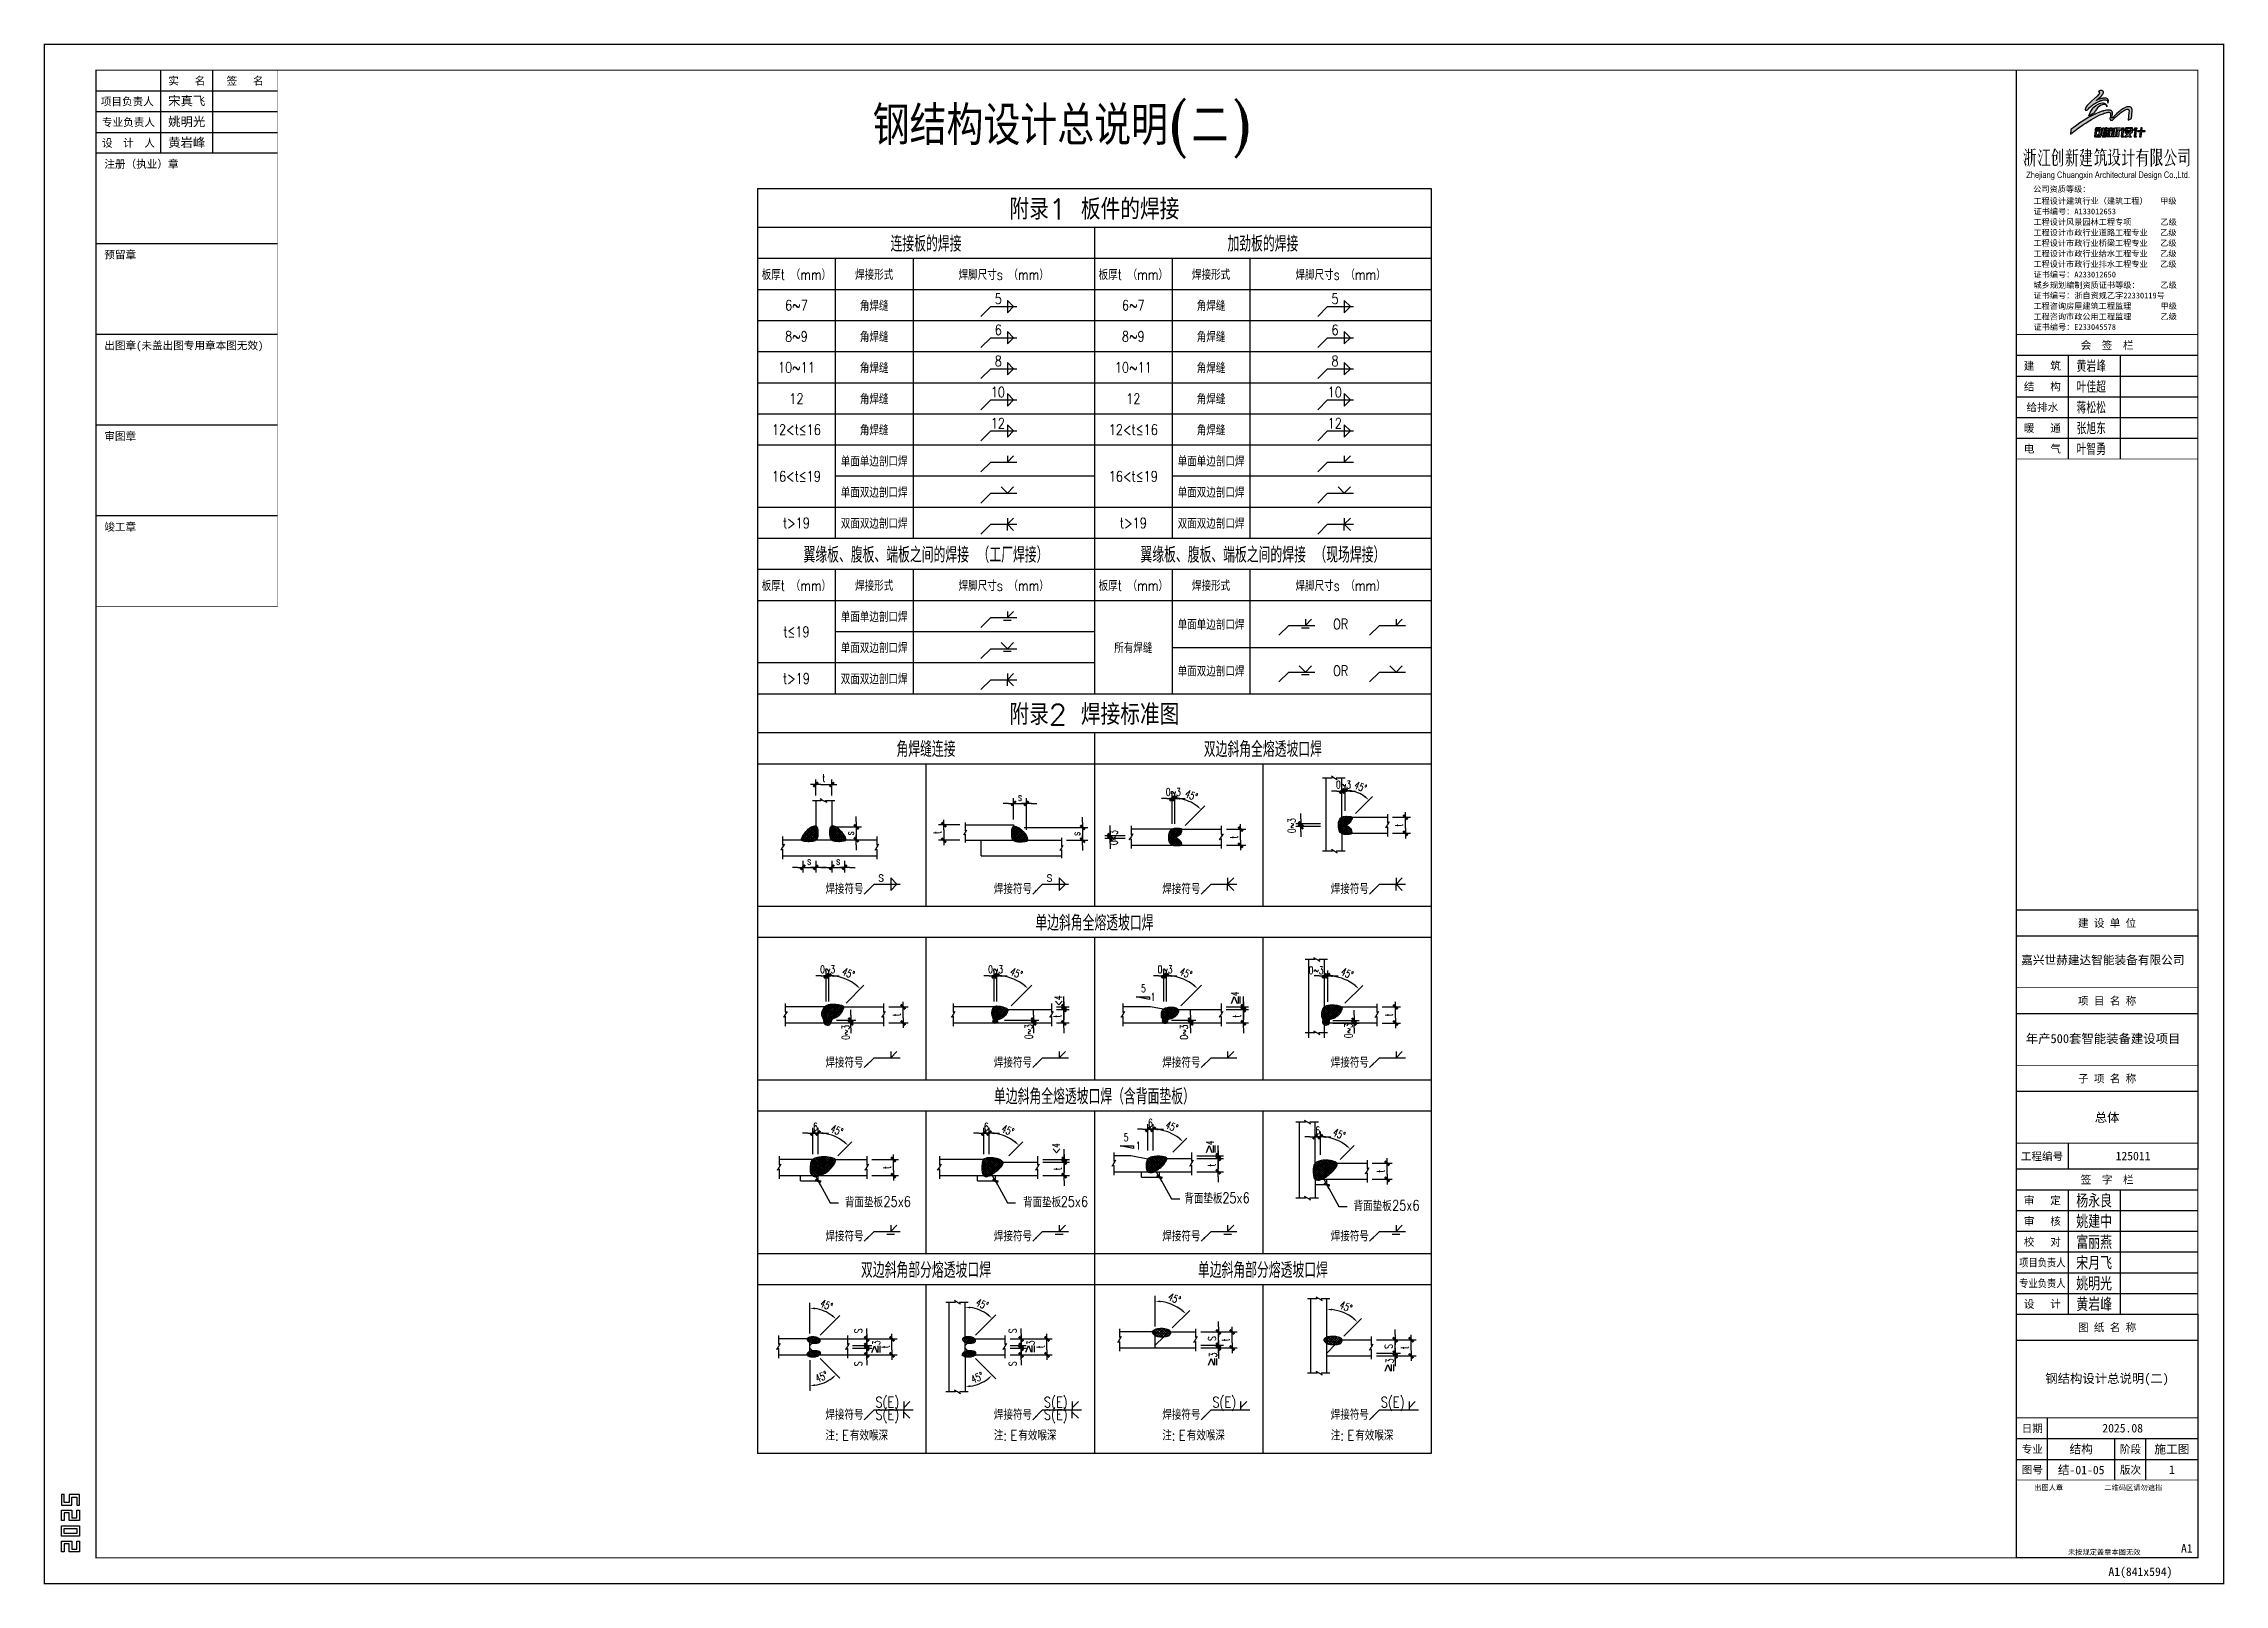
# Model space of a CAD drawing. Extents: x 497777 to 784122, y -229332 to 980813.
# Drawn here: x 497777 to 581927, y 421370 to 480820 of the extents above; entities that cross this region are included whole.
import ezdxf
from ezdxf.enums import TextEntityAlignment as Align

# ---------------------------------------------------------------- set-up
doc = ezdxf.new("R2010")
doc.units = 0
doc.header["$LTSCALE"] = 1000
doc.header["$MEASUREMENT"] = 0
for name, color, linetype in [('0-cxFrame', 155, 'Continuous'), ('qianming', 155, 'Continuous'), ('S-DIM', 81, 'Continuous'), ('S-HATCH1-W', 252, 'Continuous'), ('S-SHAPE', 51, 'Continuous'), ('S-SHAPE1', 165, 'Continuous'), ('S-SS', 111, 'Continuous'), ('S-TEXT', 211, 'Continuous'), ('S-TK', 165, 'Continuous')]:
    doc.layers.add(name, color=color, linetype=linetype)
doc.layers.add('0-cxText', color=131, linetype='Continuous', lineweight=25)
doc.styles.add('BZHZ', font='bzxw', dxfattribs={"width": 0.8, "bigfont": 'bzhz'})
doc.styles.add('cx_biaoti', font='')
doc.styles.add('cx_tuming', font='simhei.ttf')
doc.styles.add('cx_tuqian1', font='')
doc.styles.add('FONT-ROMANS', font='tj-romans1.shx', dxfattribs={"width": 0.7, "bigfont": 'tj-hztxt1.shx'})
doc.styles.add('SS1', font='tj-romans1.shx', dxfattribs={"width": 0.7, "bigfont": 'tj-hztxt1.shx'})
doc.styles.add('TKZ1', font='tjromant.shx', dxfattribs={"width": 0.7, "bigfont": 'tjhts.shx'})
doc.styles.add('图框宋体', font='', dxfattribs={"width": 0.75})
doc.styles.add('黑体', font='simhei.ttf', dxfattribs={"height": 12})
doc.styles.get('cx_biaoti').set_extended_font_data('SimSun')
doc.styles.get('cx_tuqian1').set_extended_font_data('SimSun')
doc.styles.get('图框宋体').set_extended_font_data('SimSun')
doc.dimstyles.new('CW-100A', dxfattribs={"dimscale": 100, "dimtxt": 3, "dimasz": 2, "dimexe": 2, "dimexo": 2, "dimgap": 1, "dimtad": 1, "dimdec": 0, "dimzin": 0, "dimdsep": 46, "dimtxsty": 'SS1', "dimblk1": 'TT', "dimblk2": 'TT', "dimsah": 1, "dimcen": 1, "dimclrd": 256, "dimclre": 256, "dimclrt": 256, "dimadec": 0, "dimazin": 0, "dimtfac": 1, "dimtdec": 0, "dimtix": 1, "dimtmove": 2, "dimatfit": 0, "dimldrblk": 'TT', "dimfxl": 2, "dimtolj": 1, "dimtzin": 0, "dimarcsym": 0})
doc.dimstyles.new('S-25-100A', dxfattribs={"dimscale": 100, "dimtxt": 3, "dimasz": 2, "dimexe": 2, "dimexo": 2, "dimgap": 0.8, "dimtad": 1, "dimdec": 0, "dimlfac": 0.25, "dimzin": 0, "dimdsep": 46, "dimtxsty": 'SS1', "dimblk1": 'TT', "dimblk2": 'TT', "dimsah": 1, "dimcen": 1, "dimclrd": 256, "dimclre": 256, "dimclrt": 256, "dimadec": 0, "dimazin": 0, "dimtfac": 1, "dimtdec": 0, "dimtix": 1, "dimtmove": 2, "dimatfit": 0, "dimldrblk": 'TT', "dimfxl": 2, "dimtolj": 1, "dimtzin": 0, "dimarcsym": 0})

msp = doc.modelspace()

# ---------------------------------------------------------------- texts
at = {"layer": 'S-DIM', "style": 'FONT-ROMANS', "width": 0.7}
for s, p in [('5', (540127.7, 444217.2)), ('1', (540493.9, 443891)), ('5', (539456.3, 438470.2)), ('1', (539932.6, 438144.1))]:
    msp.add_text(s, height=300, dxfattribs=at).set_placement(p)
at = {"layer": 'S-SS', "style": 'TKZ1'}
msp.add_text('钢结构设计总说明(二)', height=1500, dxfattribs=at).set_placement((529768, 476909.4))
at = {"layer": 'S-SS', "style": 'SS1', "width": 0.8}
for s, p in [('板厚t （mm）', (526824.6, 471924)), ('焊接形式', (529824.6, 471924)), ('焊脚尺寸s （mm）', (534824.6, 471924)), ('板厚t （mm）', (539824.6, 471924)), ('焊接形式', (542824.6, 471924)), ('焊脚尺寸s （mm）', (547824.6, 471924)), ('6~7', (526824.6, 470724)), ('角焊缝', (529824.7, 470724)), ('6~7', (539824.6, 470724)), ('角焊缝', (542824.7, 470724)), ('8~9', (526824.6, 469524)), ('角焊缝', (529824.7, 469524)), ('8~9', (539824.6, 469524)), ('角焊缝', (542824.7, 469524)), ('10~11', (526824.6, 468324)), ('角焊缝', (529824.7, 468324)), ('10~11', (539824.6, 468324)), ('角焊缝', (542824.7, 468324)), ('12', (526824.6, 467124)), ('角焊缝', (529824.7, 467124)), ('12', (539824.6, 467124)), ('角焊缝', (542824.7, 467124)), ('12<t\x9d16', (526824.6, 465924)), ('角焊缝', (529824.7, 465924)), ('12<t\x9d16', (539824.6, 465924)), ('角焊缝', (542824.7, 465924)), ('单面单边剖口焊', (529824.8, 464724)), ('单面单边剖口焊', (542824.8, 464724)), ('16<t\x9d19', (526824.6, 464124)), ('单面双边剖口焊', (529824.8, 463524)), ('16<t\x9d19', (539824.6, 464124)), ('单面双边剖口焊', (542824.8, 463524)), ('t>19', (526824.6, 462324)), ('双面双边剖口焊', (529824.8, 462324)), ('t>19', (539824.6, 462324)), ('双面双边剖口焊', (542824.8, 462324)), ('板厚t （mm）', (526824.6, 459924)), ('焊接形式', (529824.6, 459924)), ('焊脚尺寸s （mm）', (534824.6, 459924)), ('板厚t （mm）', (539824.6, 459924)), ('焊接形式', (542824.6, 459924)), ('焊脚尺寸s （mm）', (547824.6, 459924)), ('单面单边剖口焊', (529824.9, 458724)), ('单面单边剖口焊', (542824.6, 458424)), ('OR', (547824.6, 458424)), ('t\x9d19', (526824.6, 458124)), ('单面双边剖口焊', (529824.9, 457524)), ('所有焊缝', (539824.6, 457524)), ('t>19', (526824.6, 456324)), ('双面双边剖口焊', (529824.9, 456324)), ('单面双边剖口焊', (542824.6, 456624)), ('OR', (547824.6, 456624))]:
    msp.add_text(s, height=400, dxfattribs=at).set_placement(p, align=Align.MIDDLE)
for s, p in [('5', (534474.6, 470774)), ('5', (547474.6, 470774)), ('6', (534474.6, 469574)), ('6', (547474.6, 469574)), ('8', (534474.6, 468374)), ('8', (547474.6, 468374)), ('10', (534324.6, 467174)), ('10', (547324.6, 467174)), ('12', (534324.6, 465974)), ('12', (547324.6, 465974)), ('s', (529974.6, 448488)), ('s', (536474.6, 448488)), ('焊接符号', (527944.6, 448008)), ('焊接符号', (534444.6, 448008)), ('焊接符号', (540944.6, 448008)), ('焊接符号', (547444.6, 448008)), ('焊接符号', (527944.6, 441308)), ('焊接符号', (534444.6, 441308)), ('焊接符号', (540944.6, 441308)), ('焊接符号', (547444.6, 441308)), ('背面垫板', (528697.3, 435918.5)), ('25x6', (530184.9, 435940.1)), ('背面垫板', (535568.5, 435918.5)), ('25x6', (537023.8, 435940.1)), ('背面垫板', (541793.2, 436063.1)), ('25x6', (543261.4, 436084.8)), ('背面垫板', (548324.5, 435773.8)), ('25x6', (549811.7, 435795.5)), ('焊接符号', (527944.6, 434608)), ('焊接符号', (534444.6, 434608)), ('焊接符号', (540944.6, 434608)), ('焊接符号', (547444.6, 434608)), ('S(E)', (529874.6, 428200.4)), ('S(E)', (536374.6, 428200.4)), ('S(E)', (542874.6, 428200.4)), ('S(E)', (549374.6, 428200.4)), ('焊接符号', (527944.6, 427720.4)), ('S(E)', (529874.6, 427723.5)), ('焊接符号', (534444.6, 427720.4)), ('S(E)', (536374.6, 427723.5)), ('焊接符号', (540944.6, 427720.4)), ('焊接符号', (547444.6, 427720.4)), ('注:  有效喉深', (527944.6, 426920.4)), ('E', (528583.2, 426920.4)), ('注:  有效喉深', (534444.6, 426920.4)), ('E', (535083.2, 426920.4)), ('注:  有效喉深', (540944.6, 426920.4)), ('E', (541583.2, 426920.4)), ('注:  有效喉深', (547444.6, 426920.4)), ('E', (548083.2, 426920.4))]:
    msp.add_text(s, height=400, dxfattribs=at).set_placement(p)
at = {"layer": 'S-TEXT', "style": 'SS1'}
for s, p in [('附录1 板件的焊接', (538324.6, 474474)), ('附录2 焊接标准图', (538325, 454974.1))]:
    msp.add_text(s, height=800, dxfattribs=at).set_placement(p, align=Align.MIDDLE)
at = {"layer": 'S-TEXT', "style": 'SS1', "width": 0.8}
for s, p in [('连接板的焊接', (531824.6, 473124)), ('加劲板的焊接', (544824.6, 473124)), ('翼缘板、腹板、端板之间的焊接 （工厂焊接）', (531824.6, 461124)), ('翼缘板、腹板、端板之间的焊接 （现场焊接）', (544824.6, 461124)), ('角焊缝连接', (531824.6, 453624)), ('双边斜角全熔透坡口焊', (544824.2, 453624)), ('单边斜角全熔透坡口焊', (538324.6, 446924)), ('单边斜角全熔透坡口焊（含背面垫板）', (538324.6, 440224)), ('双边斜角部分熔透坡口焊', (531824.5, 433524)), ('单边斜角部分熔透坡口焊', (544825.3, 433524))]:
    msp.add_text(s, height=600, dxfattribs=at).set_placement(p, align=Align.MIDDLE)

# ---------------------------------------------------------------- blocks, each defined once
blk = doc.blocks.new('*D216')
at = {"layer": 'Defpoints', "color": 0, "transparency": 16777216}
for p in [(528936, 444622), (528080, 443656), (528598, 443656), (528080, 443139), (528080, 443139)]:
    blk.add_point(p, dxfattribs=at)
at = {"layer": 'S-DIM', "lineweight": -2, "transparency": 16777216}
for p, q in [((528080, 443856), (528080, 445051)), ((528739, 443798), (529433, 444491))]:
    blk.add_line(p, q, dxfattribs=at)
blk.add_arc((528080, 443139), 1713, 51.69501, 83.30499, dxfattribs=at)
at = {"layer": 'S-DIM', "transparency": 16777216}
for points in [[(528278, 444806), (528282, 444873), (528080, 444851)], [(529164, 444507), (529120, 444458), (529291, 444350)]]:
    blk.add_solid(points, dxfattribs=at)
at = {"layer": 'S-DIM', "transparency": 16777216, "insert": (528831, 444952), "char_height": 300, "attachment_point": 5, "rotation": 337.5, "style": 'SS1'}
blk.add_mtext('\\A1;45°', dxfattribs=at)
blk = doc.blocks.new('TT')
blk.add_line((-0.97, 0), (0.97, 0))
at = {"const_width": 0.45}
blk.add_lwpolyline([(-0.44, -0.44), (0.44, 0.44)], dxfattribs=at)
blk = doc.blocks.new('*D217')
at = {"layer": 'Defpoints', "color": 0, "transparency": 16777216}
for p in [(528080, 444851), (527977, 443656), (528080, 443656)]:
    blk.add_point(p, dxfattribs=at)
at = {"layer": 'S-DIM', "lineweight": -2, "transparency": 16777216}
for p, q in [((527777, 444851), (527577, 444851)), ((527977, 443856), (527977, 445051)), ((527977, 444851), (528080, 444851)), ((528080, 443856), (528080, 445051)), ((528280, 444851), (528480, 444851))]:
    blk.add_line(p, q, dxfattribs=at)
at = {"layer": 'S-DIM', "lineweight": -2, "transparency": 16777216, "xscale": 200, "yscale": 200, "zscale": 200}
blk.add_blockref('TT', (527977, 444851), dxfattribs=at)
at = {"layer": 'S-DIM', "lineweight": -2, "transparency": 16777216, "xscale": 200, "yscale": 200, "zscale": 200, "rotation": 180}
blk.add_blockref('TT', (528080, 444851), dxfattribs=at)
at = {"layer": 'S-DIM', "transparency": 16777216, "insert": (528029, 445101), "char_height": 300, "attachment_point": 5, "style": 'SS1'}
blk.add_mtext('\\A1;0~3', dxfattribs=at)
blk = doc.blocks.new('*D218')
at = {"layer": 'Defpoints', "color": 0, "transparency": 16777216}
for p in [(528173, 443139), (528173, 443036), (528919, 443036)]:
    blk.add_point(p, dxfattribs=at)
at = {"layer": 'S-DIM', "lineweight": -2, "transparency": 16777216}
for p, q in [((528919, 443339), (528919, 443539)), ((528373, 443139), (529119, 443139)), ((528373, 443036), (529119, 443036)), ((528919, 443139), (528919, 443036)), ((528919, 442836), (528919, 442636))]:
    blk.add_line(p, q, dxfattribs=at)
at = {"layer": 'S-DIM', "lineweight": -2, "transparency": 16777216, "xscale": 200, "yscale": 200, "zscale": 200}
for p, rotation in [((528919, 443139), 270), ((528919, 443036), 90)]:
    blk.add_blockref('TT', p, dxfattribs=dict(at, rotation=rotation))
at = {"layer": 'S-DIM', "transparency": 16777216, "insert": (528730, 442667), "char_height": 300, "attachment_point": 5, "rotation": 90, "style": 'SS1'}
blk.add_mtext('\\A1;0~3', dxfattribs=at)
blk = doc.blocks.new('*D219')
at = {"layer": 'Defpoints', "color": 0, "transparency": 16777216}
for p in [(530186, 443656), (530941, 443656), (530186, 443036)]:
    blk.add_point(p, dxfattribs=at)
at = {"layer": 'S-DIM', "lineweight": -2, "transparency": 16777216}
for p, q in [((530386, 443656), (531141, 443656)), ((530386, 443036), (531141, 443036)), ((530941, 443236), (530941, 443456))]:
    blk.add_line(p, q, dxfattribs=at)
at = {"layer": 'S-DIM', "lineweight": -2, "transparency": 16777216, "xscale": 200, "yscale": 200, "zscale": 200}
for p, rotation in [((530941, 443656), 90), ((530941, 443036), 270)]:
    blk.add_blockref('TT', p, dxfattribs=dict(at, rotation=rotation))
at = {"layer": 'S-DIM', "transparency": 16777216, "insert": (530691, 443346), "char_height": 300, "attachment_point": 5, "rotation": 90, "style": 'SS1'}
blk.add_mtext('\\A1;t', dxfattribs=at)
blk = doc.blocks.new('*D220')
at = {"layer": 'Defpoints', "color": 0, "transparency": 16777216}
for p in [(535417, 444622), (534560, 443656), (534975, 443553), (534560, 443139), (534560, 443139)]:
    blk.add_point(p, dxfattribs=at)
at = {"layer": 'S-DIM', "lineweight": -2, "transparency": 16777216}
for p, q in [((534560, 443856), (534560, 445051)), ((535117, 443695), (535913, 444491))]:
    blk.add_line(p, q, dxfattribs=at)
blk.add_arc((534560, 443139), 1713, 51.69515, 83.30485, dxfattribs=at)
at = {"layer": 'S-DIM', "transparency": 16777216}
for points in [[(534758, 444806), (534762, 444873), (534560, 444851)], [(535644, 444507), (535600, 444458), (535771, 444350)]]:
    blk.add_solid(points, dxfattribs=at)
at = {"layer": 'S-DIM', "transparency": 16777216, "insert": (535311, 444952), "char_height": 300, "attachment_point": 5, "rotation": 337.5, "style": 'SS1'}
blk.add_mtext('\\A1;45°', dxfattribs=at)
blk = doc.blocks.new('*D221')
at = {"layer": 'Defpoints', "color": 0, "transparency": 16777216}
for p in [(534560, 444851), (534457, 443656), (534560, 443656)]:
    blk.add_point(p, dxfattribs=at)
at = {"layer": 'S-DIM', "lineweight": -2, "transparency": 16777216}
for p, q in [((534257, 444851), (534057, 444851)), ((534457, 443856), (534457, 445051)), ((534457, 444851), (534560, 444851)), ((534560, 443856), (534560, 445051)), ((534760, 444851), (534960, 444851))]:
    blk.add_line(p, q, dxfattribs=at)
at = {"layer": 'S-DIM', "lineweight": -2, "transparency": 16777216, "xscale": 200, "yscale": 200, "zscale": 200}
blk.add_blockref('TT', (534457, 444851), dxfattribs=at)
at = {"layer": 'S-DIM', "lineweight": -2, "transparency": 16777216, "xscale": 200, "yscale": 200, "zscale": 200, "rotation": 180}
blk.add_blockref('TT', (534560, 444851), dxfattribs=at)
at = {"layer": 'S-DIM', "transparency": 16777216, "insert": (534509, 445101), "char_height": 300, "attachment_point": 5, "style": 'SS1'}
blk.add_mtext('\\A1;0~3', dxfattribs=at)
blk = doc.blocks.new('*D222')
at = {"layer": 'Defpoints', "color": 0, "transparency": 16777216}
for p in [(536666, 443553), (537144, 443553), (536666, 443036)]:
    blk.add_point(p, dxfattribs=at)
at = {"layer": 'S-DIM', "lineweight": -2, "transparency": 16777216}
for p, q in [((536866, 443553), (537344, 443553)), ((537144, 443753), (537144, 443953)), ((537144, 443036), (537144, 443553)), ((536866, 443036), (537344, 443036)), ((537144, 442836), (537144, 442636))]:
    blk.add_line(p, q, dxfattribs=at)
at = {"layer": 'S-DIM', "lineweight": -2, "transparency": 16777216, "xscale": 200, "yscale": 200, "zscale": 200}
for p, rotation in [((537144, 443553), 270), ((537144, 443036), 90)]:
    blk.add_blockref('TT', p, dxfattribs=dict(at, rotation=rotation))
at = {"layer": 'S-DIM', "transparency": 16777216, "insert": (536894, 443295), "char_height": 300, "attachment_point": 5, "rotation": 90, "style": 'SS1'}
blk.add_mtext('\\A1;t', dxfattribs=at)
blk = doc.blocks.new('*D223')
at = {"layer": 'Defpoints', "color": 0, "transparency": 16777216}
for p in [(536666, 443656), (536666, 443553), (537144, 443656)]:
    blk.add_point(p, dxfattribs=at)
at = {"layer": 'S-DIM', "lineweight": -2, "transparency": 16777216}
for p, q in [((536866, 443656), (537344, 443656)), ((536866, 443553), (537344, 443553)), ((537144, 443856), (537144, 444056)), ((537144, 443553), (537144, 443656)), ((537144, 443353), (537144, 443153))]:
    blk.add_line(p, q, dxfattribs=at)
at = {"layer": 'S-DIM', "lineweight": -2, "transparency": 16777216, "xscale": 200, "yscale": 200, "zscale": 200}
for p, rotation in [((537144, 443656), 270), ((537144, 443553), 90)]:
    blk.add_blockref('TT', p, dxfattribs=dict(at, rotation=rotation))
at = {"layer": 'S-DIM', "transparency": 16777216, "insert": (536928, 443897), "char_height": 300, "attachment_point": 5, "rotation": 90, "style": 'SS1'}
blk.add_mtext('\\A1;<4', dxfattribs=at)
blk = doc.blocks.new('*D224')
at = {"layer": 'Defpoints', "color": 0, "transparency": 16777216}
for p in [(534653, 443139), (534653, 443036), (535979, 443036)]:
    blk.add_point(p, dxfattribs=at)
at = {"layer": 'S-DIM', "lineweight": -2, "transparency": 16777216}
for p, q in [((535979, 443339), (535979, 443539)), ((534853, 443139), (536179, 443139)), ((534853, 443036), (536179, 443036)), ((535979, 443139), (535979, 443036)), ((535979, 442836), (535979, 442636))]:
    blk.add_line(p, q, dxfattribs=at)
at = {"layer": 'S-DIM', "lineweight": -2, "transparency": 16777216, "xscale": 200, "yscale": 200, "zscale": 200}
for p, rotation in [((535979, 443139), 270), ((535979, 443036), 90)]:
    blk.add_blockref('TT', p, dxfattribs=dict(at, rotation=rotation))
at = {"layer": 'S-DIM', "transparency": 16777216, "insert": (535792, 442693), "char_height": 300, "attachment_point": 5, "rotation": 90, "style": 'SS1'}
blk.add_mtext('\\A1;0~3', dxfattribs=at)
blk = doc.blocks.new('*D225')
at = {"layer": 'Defpoints', "color": 0, "transparency": 16777216}
for p in [(541960, 444622), (541104, 443656), (541519, 443553), (541104, 443139), (541104, 443139)]:
    blk.add_point(p, dxfattribs=at)
at = {"layer": 'S-DIM', "lineweight": -2, "transparency": 16777216}
for p, q in [((541104, 443856), (541104, 445051)), ((541660, 443695), (542456, 444491))]:
    blk.add_line(p, q, dxfattribs=at)
blk.add_arc((541104, 443139), 1713, 51.69501, 83.30499, dxfattribs=at)
at = {"layer": 'S-DIM', "transparency": 16777216}
for points in [[(541301, 444806), (541305, 444873), (541104, 444851)], [(542187, 444507), (542143, 444458), (542315, 444350)]]:
    blk.add_solid(points, dxfattribs=at)
at = {"layer": 'S-DIM', "transparency": 16777216, "insert": (541855, 444952), "char_height": 300, "attachment_point": 5, "rotation": 337.5, "style": 'SS1'}
blk.add_mtext('\\A1;45°', dxfattribs=at)
blk = doc.blocks.new('*D226')
at = {"layer": 'Defpoints', "color": 0, "transparency": 16777216}
for p in [(541104, 444851), (541001, 443656), (541104, 443656)]:
    blk.add_point(p, dxfattribs=at)
at = {"layer": 'S-DIM', "lineweight": -2, "transparency": 16777216}
for p, q in [((540801, 444851), (540601, 444851)), ((541001, 443856), (541001, 445051)), ((541001, 444851), (541104, 444851)), ((541104, 443856), (541104, 445051)), ((541304, 444851), (541504, 444851))]:
    blk.add_line(p, q, dxfattribs=at)
at = {"layer": 'S-DIM', "lineweight": -2, "transparency": 16777216, "xscale": 200, "yscale": 200, "zscale": 200}
blk.add_blockref('TT', (541001, 444851), dxfattribs=at)
at = {"layer": 'S-DIM', "lineweight": -2, "transparency": 16777216, "xscale": 200, "yscale": 200, "zscale": 200, "rotation": 180}
blk.add_blockref('TT', (541104, 444851), dxfattribs=at)
at = {"layer": 'S-DIM', "transparency": 16777216, "insert": (541052, 445101), "char_height": 300, "attachment_point": 5, "style": 'SS1'}
blk.add_mtext('\\A1;0~3', dxfattribs=at)
blk = doc.blocks.new('*D227')
at = {"layer": 'Defpoints', "color": 0, "transparency": 16777216}
for p in [(543209, 443656), (543209, 443553), (544071, 443656)]:
    blk.add_point(p, dxfattribs=at)
at = {"layer": 'S-DIM', "lineweight": -2, "transparency": 16777216}
for p, q in [((543409, 443656), (544271, 443656)), ((543409, 443553), (544271, 443553)), ((544071, 443856), (544071, 444056)), ((544071, 443553), (544071, 443656)), ((544071, 443353), (544071, 443153))]:
    blk.add_line(p, q, dxfattribs=at)
at = {"layer": 'S-DIM', "lineweight": -2, "transparency": 16777216, "xscale": 200, "yscale": 200, "zscale": 200}
for p, rotation in [((544071, 443656), 270), ((544071, 443553), 90)]:
    blk.add_blockref('TT', p, dxfattribs=dict(at, rotation=rotation))
at = {"layer": 'S-DIM', "transparency": 16777216, "insert": (543750, 444080), "char_height": 300, "attachment_point": 5, "rotation": 90, "style": 'SS1'}
blk.add_mtext('\\A1; 4', dxfattribs=at)
blk = doc.blocks.new('*D228')
at = {"layer": 'Defpoints', "color": 0, "transparency": 16777216}
for p in [(541104, 443139), (541104, 443036), (542035, 443036)]:
    blk.add_point(p, dxfattribs=at)
at = {"layer": 'S-DIM', "lineweight": -2, "transparency": 16777216}
for p, q in [((542035, 443339), (542035, 443539)), ((541304, 443139), (542235, 443139)), ((541304, 443036), (542235, 443036)), ((542035, 443139), (542035, 443036)), ((542035, 442836), (542035, 442636))]:
    blk.add_line(p, q, dxfattribs=at)
at = {"layer": 'S-DIM', "lineweight": -2, "transparency": 16777216, "xscale": 200, "yscale": 200, "zscale": 200}
for p, rotation in [((542035, 443139), 270), ((542035, 443036), 90)]:
    blk.add_blockref('TT', p, dxfattribs=dict(at, rotation=rotation))
at = {"layer": 'S-DIM', "transparency": 16777216, "insert": (541783, 442678), "char_height": 300, "attachment_point": 5, "rotation": 90, "style": 'SS1'}
blk.add_mtext('\\A1;0~3', dxfattribs=at)
blk = doc.blocks.new('*D229')
at = {"layer": 'Defpoints', "color": 0, "transparency": 16777216}
for p in [(543209, 443553), (544071, 443553), (543209, 443036)]:
    blk.add_point(p, dxfattribs=at)
at = {"layer": 'S-DIM', "lineweight": -2, "transparency": 16777216}
for p, q in [((543409, 443553), (544271, 443553)), ((544071, 443753), (544071, 443953)), ((544071, 443036), (544071, 443553)), ((543409, 443036), (544271, 443036)), ((544071, 442836), (544071, 442636))]:
    blk.add_line(p, q, dxfattribs=at)
at = {"layer": 'S-DIM', "lineweight": -2, "transparency": 16777216, "xscale": 200, "yscale": 200, "zscale": 200}
for p, rotation in [((544071, 443553), 270), ((544071, 443036), 90)]:
    blk.add_blockref('TT', p, dxfattribs=dict(at, rotation=rotation))
at = {"layer": 'S-DIM', "transparency": 16777216, "insert": (543821, 443295), "char_height": 300, "attachment_point": 5, "rotation": 90, "style": 'SS1'}
blk.add_mtext('\\A1;t', dxfattribs=at)
blk = doc.blocks.new('*D230')
at = {"layer": 'Defpoints', "color": 0, "transparency": 16777216}
for p in [(547325, 444852), (547200, 443651), (547325, 443651)]:
    blk.add_point(p, dxfattribs=at)
at = {"layer": 'S-DIM', "lineweight": -2, "transparency": 16777216}
for p, q in [((547000, 444852), (546800, 444852)), ((547200, 443851), (547200, 445052)), ((547200, 444852), (547325, 444852)), ((547325, 443851), (547325, 445052)), ((547525, 444852), (547725, 444852))]:
    blk.add_line(p, q, dxfattribs=at)
at = {"layer": 'S-DIM', "lineweight": -2, "transparency": 16777216, "xscale": 200, "yscale": 200, "zscale": 200}
blk.add_blockref('TT', (547200, 444852), dxfattribs=at)
at = {"layer": 'S-DIM', "lineweight": -2, "transparency": 16777216, "xscale": 200, "yscale": 200, "zscale": 200, "rotation": 180}
blk.add_blockref('TT', (547325, 444852), dxfattribs=at)
at = {"layer": 'S-DIM', "transparency": 16777216, "insert": (546879, 445066), "char_height": 300, "attachment_point": 5, "style": 'SS1'}
blk.add_mtext('\\A1;0~3', dxfattribs=at)
blk = doc.blocks.new('*D231')
at = {"layer": 'Defpoints', "color": 0, "transparency": 16777216}
for p in [(547325, 443132), (547325, 443029), (548343, 443029)]:
    blk.add_point(p, dxfattribs=at)
at = {"layer": 'S-DIM', "lineweight": -2, "transparency": 16777216}
for p, q in [((548343, 443332), (548343, 443532)), ((547525, 443132), (548543, 443132)), ((547525, 443029), (548543, 443029)), ((548343, 443132), (548343, 443029)), ((548343, 442829), (548343, 442629))]:
    blk.add_line(p, q, dxfattribs=at)
at = {"layer": 'S-DIM', "lineweight": -2, "transparency": 16777216, "xscale": 200, "yscale": 200, "zscale": 200}
for p, rotation in [((548343, 443132), 270), ((548343, 443029), 90)]:
    blk.add_blockref('TT', p, dxfattribs=dict(at, rotation=rotation))
at = {"layer": 'S-DIM', "transparency": 16777216, "insert": (548128, 442733), "char_height": 300, "attachment_point": 5, "rotation": 90, "style": 'SS1'}
blk.add_mtext('\\A1;0~3', dxfattribs=at)
blk = doc.blocks.new('*D232')
at = {"layer": 'Defpoints', "color": 0, "transparency": 16777216}
for p in [(547325, 444977), (548181, 444615), (547842, 443649), (547325, 443132), (547325, 443132)]:
    blk.add_point(p, dxfattribs=at)
at = {"layer": 'S-DIM', "lineweight": -2, "transparency": 16777216}
blk.add_line((547984, 443791), (548677, 444484), dxfattribs=at)
blk.add_arc((547325, 443132), 1713, 51.69501, 83.30499, dxfattribs=at)
at = {"layer": 'S-DIM', "transparency": 16777216}
for points in [[(547522, 444799), (547526, 444866), (547325, 444844)], [(548408, 444500), (548364, 444451), (548536, 444343)]]:
    blk.add_solid(points, dxfattribs=at)
at = {"layer": 'S-DIM', "transparency": 16777216, "insert": (548076, 444945), "char_height": 300, "attachment_point": 5, "rotation": 337.5, "style": 'SS1'}
blk.add_mtext('\\A1;45°', dxfattribs=at)
blk = doc.blocks.new('*D233')
at = {"layer": 'Defpoints', "color": 0, "transparency": 16777216}
for p in [(549225, 443649), (549940, 443649), (549225, 443029)]:
    blk.add_point(p, dxfattribs=at)
at = {"layer": 'S-DIM', "lineweight": -2, "transparency": 16777216}
for p, q in [((549425, 443649), (550140, 443649)), ((549425, 443029), (550140, 443029)), ((549940, 443229), (549940, 443449))]:
    blk.add_line(p, q, dxfattribs=at)
at = {"layer": 'S-DIM', "lineweight": -2, "transparency": 16777216, "xscale": 200, "yscale": 200, "zscale": 200}
for p, rotation in [((549940, 443649), 90), ((549940, 443029), 270)]:
    blk.add_blockref('TT', p, dxfattribs=dict(at, rotation=rotation))
at = {"layer": 'S-DIM', "transparency": 16777216, "insert": (549690, 443339), "char_height": 300, "attachment_point": 5, "rotation": 90, "style": 'SS1'}
blk.add_mtext('\\A1;t', dxfattribs=at)
blk = doc.blocks.new('*D234')
at = {"layer": 'Defpoints', "color": 0, "transparency": 16777216}
for p in [(527073, 449482), (527569, 449482), (527569, 449037)]:
    blk.add_point(p, dxfattribs=at)
at = {"layer": 'S-DIM', "lineweight": -2, "transparency": 16777216}
for p, q in [((526873, 449037), (526673, 449037)), ((527073, 449282), (527073, 448837)), ((527073, 449037), (527569, 449037)), ((527569, 449282), (527569, 448837)), ((527769, 449037), (527969, 449037))]:
    blk.add_line(p, q, dxfattribs=at)
at = {"layer": 'S-DIM', "lineweight": -2, "transparency": 16777216, "xscale": 200, "yscale": 200, "zscale": 200}
blk.add_blockref('TT', (527073, 449037), dxfattribs=at)
at = {"layer": 'S-DIM', "lineweight": -2, "transparency": 16777216, "xscale": 200, "yscale": 200, "zscale": 200, "rotation": 180}
blk.add_blockref('TT', (527569, 449037), dxfattribs=at)
at = {"layer": 'S-DIM', "transparency": 16777216, "insert": (527321, 449287), "char_height": 300, "attachment_point": 5, "style": 'SS1'}
blk.add_mtext('\\A1;s', dxfattribs=at)
blk = doc.blocks.new('*D235')
at = {"layer": 'Defpoints', "color": 0, "transparency": 16777216}
for p in [(528190, 449482), (528686, 449482), (528686, 449037)]:
    blk.add_point(p, dxfattribs=at)
at = {"layer": 'S-DIM', "lineweight": -2, "transparency": 16777216}
for p, q in [((527990, 449037), (527790, 449037)), ((528190, 449282), (528190, 448837)), ((528190, 449037), (528686, 449037)), ((528686, 449282), (528686, 448837)), ((528886, 449037), (529086, 449037))]:
    blk.add_line(p, q, dxfattribs=at)
at = {"layer": 'S-DIM', "lineweight": -2, "transparency": 16777216, "xscale": 200, "yscale": 200, "zscale": 200}
blk.add_blockref('TT', (528190, 449037), dxfattribs=at)
at = {"layer": 'S-DIM', "lineweight": -2, "transparency": 16777216, "xscale": 200, "yscale": 200, "zscale": 200, "rotation": 180}
blk.add_blockref('TT', (528686, 449037), dxfattribs=at)
at = {"layer": 'S-DIM', "transparency": 16777216, "insert": (528438, 449287), "char_height": 300, "attachment_point": 5, "style": 'SS1'}
blk.add_mtext('\\A1;s', dxfattribs=at)
blk = doc.blocks.new('*D236')
at = {"layer": 'Defpoints', "color": 0, "transparency": 16777216}
for p in [(528190, 452232), (527569, 451614), (528190, 451614)]:
    blk.add_point(p, dxfattribs=at)
at = {"layer": 'S-DIM', "lineweight": -2, "transparency": 16777216}
for p, q in [((527569, 451814), (527569, 452432)), ((527769, 452232), (527990, 452232)), ((528190, 451814), (528190, 452432))]:
    blk.add_line(p, q, dxfattribs=at)
at = {"layer": 'S-DIM', "lineweight": -2, "transparency": 16777216, "xscale": 200, "yscale": 200, "zscale": 200, "rotation": 180}
blk.add_blockref('TT', (527569, 452232), dxfattribs=at)
at = {"layer": 'S-DIM', "lineweight": -2, "transparency": 16777216, "xscale": 200, "yscale": 200, "zscale": 200}
blk.add_blockref('TT', (528190, 452232), dxfattribs=at)
at = {"layer": 'S-DIM', "transparency": 16777216, "insert": (527880, 452482), "char_height": 300, "attachment_point": 5, "style": 'SS1'}
blk.add_mtext('\\A1;t', dxfattribs=at)
blk = doc.blocks.new('*D237')
at = {"layer": 'Defpoints', "color": 0, "transparency": 16777216}
for p in [(528190, 450598), (528190, 450102), (529137, 450102)]:
    blk.add_point(p, dxfattribs=at)
at = {"layer": 'S-DIM', "lineweight": -2, "transparency": 16777216}
for p, q in [((528390, 450598), (529337, 450598)), ((529137, 450798), (529137, 450998)), ((529137, 450598), (529137, 450102)), ((528390, 450102), (529337, 450102)), ((529137, 449902), (529137, 449702))]:
    blk.add_line(p, q, dxfattribs=at)
at = {"layer": 'S-DIM', "lineweight": -2, "transparency": 16777216, "xscale": 200, "yscale": 200, "zscale": 200}
for p, rotation in [((529137, 450598), 270), ((529137, 450102), 90)]:
    blk.add_blockref('TT', p, dxfattribs=dict(at, rotation=rotation))
at = {"layer": 'S-DIM', "transparency": 16777216, "insert": (528887, 450350), "char_height": 300, "attachment_point": 5, "rotation": 90, "style": 'SS1'}
blk.add_mtext('\\A1;s', dxfattribs=at)
blk = doc.blocks.new('*D254')
at = {"layer": 'Defpoints', "color": 0, "transparency": 16777216}
for p in [(535417, 450578), (537045, 450082), (537868, 450082)]:
    blk.add_point(p, dxfattribs=at)
at = {"layer": 'S-DIM', "lineweight": -2, "transparency": 16777216}
for p, q in [((535617, 450578), (538068, 450578)), ((537868, 450778), (537868, 450978)), ((537868, 450578), (537868, 450082)), ((537245, 450082), (538068, 450082)), ((537868, 449882), (537868, 449682))]:
    blk.add_line(p, q, dxfattribs=at)
at = {"layer": 'S-DIM', "lineweight": -2, "transparency": 16777216, "xscale": 200, "yscale": 200, "zscale": 200}
for p, rotation in [((537868, 450578), 270), ((537868, 450082), 90)]:
    blk.add_blockref('TT', p, dxfattribs=dict(at, rotation=rotation))
at = {"layer": 'S-DIM', "transparency": 16777216, "insert": (537618, 450330), "char_height": 300, "attachment_point": 5, "rotation": 90, "style": 'SS1'}
blk.add_mtext('\\A1;s', dxfattribs=at)
blk = doc.blocks.new('*D255')
at = {"layer": 'Defpoints', "color": 0, "transparency": 16777216}
for p in [(535701, 451504), (535205, 450682), (535701, 450286)]:
    blk.add_point(p, dxfattribs=at)
at = {"layer": 'S-DIM', "lineweight": -2, "transparency": 16777216}
for p, q in [((535005, 451504), (534805, 451504)), ((535205, 450882), (535205, 451704)), ((535205, 451504), (535701, 451504)), ((535701, 450486), (535701, 451704)), ((535901, 451504), (536101, 451504))]:
    blk.add_line(p, q, dxfattribs=at)
at = {"layer": 'S-DIM', "lineweight": -2, "transparency": 16777216, "xscale": 200, "yscale": 200, "zscale": 200}
blk.add_blockref('TT', (535205, 451504), dxfattribs=at)
at = {"layer": 'S-DIM', "lineweight": -2, "transparency": 16777216, "xscale": 200, "yscale": 200, "zscale": 200, "rotation": 180}
blk.add_blockref('TT', (535701, 451504), dxfattribs=at)
at = {"layer": 'S-DIM', "transparency": 16777216, "insert": (535453, 451754), "char_height": 300, "attachment_point": 5, "style": 'SS1'}
blk.add_mtext('\\A1;s', dxfattribs=at)
blk = doc.blocks.new('*D256')
at = {"layer": 'Defpoints', "color": 0, "transparency": 16777216}
for p in [(533333, 450682), (532510, 450082), (533333, 450082)]:
    blk.add_point(p, dxfattribs=at)
at = {"layer": 'S-DIM', "lineweight": -2, "transparency": 16777216}
for p, q in [((533133, 450682), (532310, 450682)), ((532510, 450482), (532510, 450282)), ((533133, 450082), (532310, 450082))]:
    blk.add_line(p, q, dxfattribs=at)
at = {"layer": 'S-DIM', "lineweight": -2, "transparency": 16777216, "xscale": 200, "yscale": 200, "zscale": 200}
for p, rotation in [((532510, 450682), 90), ((532510, 450082), 270)]:
    blk.add_blockref('TT', p, dxfattribs=dict(at, rotation=rotation))
at = {"layer": 'S-DIM', "transparency": 16777216, "insert": (532260, 450382), "char_height": 300, "attachment_point": 5, "rotation": 90, "style": 'SS1'}
blk.add_mtext('\\A1;t', dxfattribs=at)
blk = doc.blocks.new('*D257')
at = {"layer": 'Defpoints', "color": 0, "transparency": 16777216}
for p in [(542142, 451500), (541421, 450510), (541421, 450251), (541680, 450510), (541421, 450148)]:
    blk.add_point(p, dxfattribs=at)
at = {"layer": 'S-DIM', "lineweight": -2, "transparency": 16777216}
for p, q in [((541421, 450710), (541421, 451893)), ((541821, 450651), (542582, 451412))]:
    blk.add_line(p, q, dxfattribs=at)
blk.add_arc((541421, 450251), 1442, 52.95265, 82.04735, dxfattribs=at)
at = {"layer": 'S-DIM', "transparency": 16777216}
for points in [[(541618, 451646), (541623, 451712), (541421, 451693)], [(542311, 451427), (542268, 451377), (542440, 451270)]]:
    blk.add_solid(points, dxfattribs=at)
at = {"layer": 'S-DIM', "transparency": 16777216, "insert": (542068, 451814), "char_height": 300, "attachment_point": 5, "rotation": 337.5, "style": 'SS1'}
blk.add_mtext('\\A1;45°', dxfattribs=at)
blk = doc.blocks.new('*D258')
at = {"layer": 'Defpoints', "color": 0, "transparency": 16777216}
for p in [(541421, 451693), (541318, 450510), (541421, 450510)]:
    blk.add_point(p, dxfattribs=at)
at = {"layer": 'S-DIM', "lineweight": -2, "transparency": 16777216}
for p, q in [((541318, 450710), (541318, 451893)), ((541421, 450710), (541421, 451893)), ((541118, 451693), (540918, 451693)), ((541318, 451693), (541421, 451693)), ((541621, 451693), (541821, 451693))]:
    blk.add_line(p, q, dxfattribs=at)
at = {"layer": 'S-DIM', "lineweight": -2, "transparency": 16777216, "xscale": 200, "yscale": 200, "zscale": 200}
blk.add_blockref('TT', (541318, 451693), dxfattribs=at)
at = {"layer": 'S-DIM', "lineweight": -2, "transparency": 16777216, "xscale": 200, "yscale": 200, "zscale": 200, "rotation": 180}
blk.add_blockref('TT', (541421, 451693), dxfattribs=at)
at = {"layer": 'S-DIM', "transparency": 16777216, "insert": (541369, 451943), "char_height": 300, "attachment_point": 5, "style": 'SS1'}
blk.add_mtext('\\A1;0~3', dxfattribs=at)
blk = doc.blocks.new('*D259')
at = {"layer": 'Defpoints', "color": 0, "transparency": 16777216}
for p in [(539712, 450251), (538926, 450148), (539712, 450148)]:
    blk.add_point(p, dxfattribs=at)
at = {"layer": 'S-DIM', "lineweight": -2, "transparency": 16777216}
for p, q in [((539512, 450251), (538726, 450251)), ((538926, 450451), (538926, 450651)), ((538926, 450251), (538926, 450148)), ((539512, 450148), (538726, 450148)), ((538926, 449948), (538926, 449748))]:
    blk.add_line(p, q, dxfattribs=at)
at = {"layer": 'S-DIM', "lineweight": -2, "transparency": 16777216, "xscale": 200, "yscale": 200, "zscale": 200}
for p, rotation in [((538926, 450251), 270), ((538926, 450148), 90)]:
    blk.add_blockref('TT', p, dxfattribs=dict(at, rotation=rotation))
at = {"layer": 'S-DIM', "transparency": 16777216, "insert": (539072, 450185), "char_height": 300, "attachment_point": 5, "rotation": 90, "style": 'SS1'}
blk.add_mtext('\\A1;0~3', dxfattribs=at)
blk = doc.blocks.new('*D260')
at = {"layer": 'Defpoints', "color": 0, "transparency": 16777216}
for p in [(543220, 450510), (543962, 450510), (543220, 449889)]:
    blk.add_point(p, dxfattribs=at)
at = {"layer": 'S-DIM', "lineweight": -2, "transparency": 16777216}
for p, q in [((543420, 450510), (544162, 450510)), ((543962, 450089), (543962, 450310)), ((543420, 449889), (544162, 449889))]:
    blk.add_line(p, q, dxfattribs=at)
at = {"layer": 'S-DIM', "lineweight": -2, "transparency": 16777216, "xscale": 200, "yscale": 200, "zscale": 200}
for p, rotation in [((543962, 450510), 90), ((543962, 449889), 270)]:
    blk.add_blockref('TT', p, dxfattribs=dict(at, rotation=rotation))
at = {"layer": 'S-DIM', "transparency": 16777216, "insert": (543712, 450199), "char_height": 300, "attachment_point": 5, "rotation": 90, "style": 'SS1'}
blk.add_mtext('\\A1;t', dxfattribs=at)
blk = doc.blocks.new('*D261')
at = {"layer": 'Defpoints', "color": 0, "transparency": 16777216}
for p in [(547998, 451980), (547873, 451008), (547998, 451017)]:
    blk.add_point(p, dxfattribs=at)
at = {"layer": 'S-DIM', "lineweight": -2, "transparency": 16777216}
for p, q in [((547673, 451980), (547473, 451980)), ((547873, 451208), (547873, 452180)), ((547873, 451980), (547998, 451980)), ((547998, 451217), (547998, 452180)), ((548198, 451980), (548398, 451980))]:
    blk.add_line(p, q, dxfattribs=at)
at = {"layer": 'S-DIM', "lineweight": -2, "transparency": 16777216, "xscale": 200, "yscale": 200, "zscale": 200}
blk.add_blockref('TT', (547873, 451980), dxfattribs=at)
at = {"layer": 'S-DIM', "lineweight": -2, "transparency": 16777216, "xscale": 200, "yscale": 200, "zscale": 200, "rotation": 180}
blk.add_blockref('TT', (547998, 451980), dxfattribs=at)
at = {"layer": 'S-DIM', "transparency": 16777216, "insert": (547935, 452230), "char_height": 300, "attachment_point": 5, "style": 'SS1'}
blk.add_mtext('\\A1;0~3', dxfattribs=at)
blk = doc.blocks.new('*D262')
at = {"layer": 'Defpoints', "color": 0, "transparency": 16777216}
for p in [(548647, 451839), (547998, 451017), (547998, 450714), (547998, 450714), (548254, 450970)]:
    blk.add_point(p, dxfattribs=at)
at = {"layer": 'S-DIM', "lineweight": -2, "transparency": 16777216}
for p, q in [((547998, 451217), (547998, 452213)), ((548395, 451112), (549057, 451774))]:
    blk.add_line(p, q, dxfattribs=at)
blk.add_arc((547998, 450714), 1298, 53.83447, 81.16553, dxfattribs=at)
at = {"layer": 'S-DIM', "transparency": 16777216}
for points in [[(548195, 451964), (548200, 452030), (547998, 452013)], [(548786, 451788), (548742, 451737), (548916, 451632)]]:
    blk.add_solid(points, dxfattribs=at)
at = {"layer": 'S-DIM', "transparency": 16777216, "insert": (548590, 452145), "char_height": 300, "attachment_point": 5, "rotation": 337.5, "style": 'SS1'}
blk.add_mtext('\\A1;45°', dxfattribs=at)
blk = doc.blocks.new('*D263')
at = {"layer": 'Defpoints', "color": 0, "transparency": 16777216}
for p in [(546293, 450608), (547252, 450711), (547252, 450608)]:
    blk.add_point(p, dxfattribs=at)
at = {"layer": 'S-DIM', "lineweight": -2, "transparency": 16777216}
for p, q in [((546293, 450911), (546293, 451111)), ((547052, 450711), (546093, 450711)), ((547052, 450608), (546093, 450608)), ((546293, 450711), (546293, 450608)), ((546293, 450408), (546293, 450208))]:
    blk.add_line(p, q, dxfattribs=at)
at = {"layer": 'S-DIM', "lineweight": -2, "transparency": 16777216, "xscale": 200, "yscale": 200, "zscale": 200}
for p, rotation in [((546293, 450711), 270), ((546293, 450608), 90)]:
    blk.add_blockref('TT', p, dxfattribs=dict(at, rotation=rotation))
at = {"layer": 'S-DIM', "transparency": 16777216, "insert": (545939, 450645), "char_height": 300, "attachment_point": 5, "rotation": 90, "style": 'SS1'}
blk.add_mtext('\\A1;0~3', dxfattribs=at)
blk = doc.blocks.new('*D264')
at = {"layer": 'Defpoints', "color": 0, "transparency": 16777216}
for p in [(549630, 450970), (549630, 450350), (550323, 450970)]:
    blk.add_point(p, dxfattribs=at)
at = {"layer": 'S-DIM', "lineweight": -2, "transparency": 16777216}
for p, q in [((549830, 450970), (550523, 450970)), ((549830, 450350), (550523, 450350)), ((550323, 450550), (550323, 450770))]:
    blk.add_line(p, q, dxfattribs=at)
at = {"layer": 'S-DIM', "lineweight": -2, "transparency": 16777216, "xscale": 200, "yscale": 200, "zscale": 200}
for p, rotation in [((550323, 450970), 90), ((550323, 450350), 270)]:
    blk.add_blockref('TT', p, dxfattribs=dict(at, rotation=rotation))
at = {"layer": 'S-DIM', "transparency": 16777216, "insert": (550073, 450660), "char_height": 300, "attachment_point": 5, "rotation": 90, "style": 'SS1'}
blk.add_mtext('\\A1;t', dxfattribs=at)
blk = doc.blocks.new('*D265')
at = {"layer": 'Defpoints', "color": 0, "transparency": 16777216}
for p in [(528390, 430845), (528390, 430224), (530512, 430845)]:
    blk.add_point(p, dxfattribs=at)
at = {"layer": 'S-DIM', "lineweight": -2, "transparency": 16777216}
for p, q in [((528590, 430845), (530712, 430845)), ((528590, 430224), (530712, 430224)), ((530512, 430424), (530512, 430645))]:
    blk.add_line(p, q, dxfattribs=at)
at = {"layer": 'S-DIM', "lineweight": -2, "transparency": 16777216, "xscale": 200, "yscale": 200, "zscale": 200}
for p, rotation in [((530512, 430845), 90), ((530512, 430224), 270)]:
    blk.add_blockref('TT', p, dxfattribs=dict(at, rotation=rotation))
at = {"layer": 'S-DIM', "transparency": 16777216, "insert": (530262, 430535), "char_height": 300, "attachment_point": 5, "rotation": 90, "style": 'SS1'}
blk.add_mtext('\\A1;t', dxfattribs=at)
blk = doc.blocks.new('*D266')
at = {"layer": 'Defpoints', "color": 0, "transparency": 16777216}
for p in [(528792, 430845), (528792, 430586), (529537, 430845)]:
    blk.add_point(p, dxfattribs=at)
at = {"layer": 'S-DIM', "lineweight": -2, "transparency": 16777216}
for p, q in [((529537, 431045), (529537, 431245)), ((528992, 430845), (529737, 430845)), ((528992, 430586), (529737, 430586)), ((529537, 430586), (529537, 430845)), ((529537, 430386), (529537, 430186))]:
    blk.add_line(p, q, dxfattribs=at)
at = {"layer": 'S-DIM', "lineweight": -2, "transparency": 16777216, "xscale": 200, "yscale": 200, "zscale": 200}
for p, rotation in [((529537, 430845), 270), ((529537, 430586), 90)]:
    blk.add_blockref('TT', p, dxfattribs=dict(at, rotation=rotation))
at = {"layer": 'S-DIM', "transparency": 16777216, "insert": (529216, 431152), "char_height": 300, "attachment_point": 5, "rotation": 90, "style": 'SS1'}
blk.add_mtext('\\A1;S', dxfattribs=at)
blk = doc.blocks.new('*D250')
at = {"layer": 'Defpoints', "color": 0, "transparency": 16777216}
for p in [(528060, 431835), (527339, 430852), (527339, 430586), (527339, 430483), (527598, 430845)]:
    blk.add_point(p, dxfattribs=at)
at = {"layer": 'S-DIM', "lineweight": -2, "transparency": 16777216}
for p, q in [((527339, 431052), (527339, 432228)), ((527740, 430986), (528500, 431747))]:
    blk.add_line(p, q, dxfattribs=at)
blk.add_arc((527339, 430586), 1442, 52.95265, 82.04735, dxfattribs=at)
at = {"layer": 'S-DIM', "transparency": 16777216}
for points in [[(527537, 431981), (527541, 432048), (527339, 432028)], [(528230, 431762), (528186, 431712), (528359, 431606)]]:
    blk.add_solid(points, dxfattribs=at)
at = {"layer": 'S-DIM', "transparency": 16777216, "insert": (527987, 432149), "char_height": 300, "attachment_point": 5, "rotation": 337.5, "style": 'SS1'}
blk.add_mtext('\\A1;45°', dxfattribs=at)
blk = doc.blocks.new('*D251')
at = {"layer": 'Defpoints', "color": 0, "transparency": 16777216}
for p in [(528792, 430586), (528792, 430483), (529537, 430586)]:
    blk.add_point(p, dxfattribs=at)
at = {"layer": 'S-DIM', "lineweight": -2, "transparency": 16777216}
for p, q in [((529537, 430786), (529537, 430986)), ((528992, 430586), (529737, 430586)), ((528992, 430483), (529737, 430483)), ((529537, 430483), (529537, 430586)), ((529537, 430283), (529537, 430083))]:
    blk.add_line(p, q, dxfattribs=at)
at = {"layer": 'S-DIM', "lineweight": -2, "transparency": 16777216, "xscale": 200, "yscale": 200, "zscale": 200}
for p, rotation in [((529537, 430586), 270), ((529537, 430483), 90)]:
    blk.add_blockref('TT', p, dxfattribs=dict(at, rotation=rotation))
at = {"layer": 'S-DIM', "transparency": 16777216, "insert": (529907, 430691), "char_height": 300, "attachment_point": 5, "rotation": 90, "style": 'SS1'}
blk.add_mtext('\\A1;3', dxfattribs=at)
blk = doc.blocks.new('*D252')
at = {"layer": 'Defpoints', "color": 0, "transparency": 16777216}
for p in [(528792, 430483), (528792, 430224), (529537, 430483)]:
    blk.add_point(p, dxfattribs=at)
at = {"layer": 'S-DIM', "lineweight": -2, "transparency": 16777216}
for p, q in [((529537, 430683), (529537, 430883)), ((528992, 430483), (529737, 430483)), ((528992, 430224), (529737, 430224)), ((529537, 430224), (529537, 430483)), ((529537, 430024), (529537, 429824))]:
    blk.add_line(p, q, dxfattribs=at)
at = {"layer": 'S-DIM', "lineweight": -2, "transparency": 16777216, "xscale": 200, "yscale": 200, "zscale": 200}
for p, rotation in [((529537, 430483), 270), ((529537, 430224), 90)]:
    blk.add_blockref('TT', p, dxfattribs=dict(at, rotation=rotation))
at = {"layer": 'S-DIM', "transparency": 16777216, "insert": (529216, 429884), "char_height": 300, "attachment_point": 5, "rotation": 90, "style": 'SS1'}
blk.add_mtext('\\A1;S', dxfattribs=at)
blk = doc.blocks.new('*D253')
at = {"layer": 'Defpoints', "color": 0, "transparency": 16777216}
for p in [(527339, 430586), (527339, 430483), (527339, 430217), (527598, 430224), (527713, 429090)]:
    blk.add_point(p, dxfattribs=at)
at = {"layer": 'S-DIM', "lineweight": -2, "transparency": 16777216}
for p, q in [((527339, 430017), (527339, 428841)), ((527740, 430083), (528500, 429322))]:
    blk.add_line(p, q, dxfattribs=at)
blk.add_arc((527339, 430483), 1442, 277.95265, 307.04735, dxfattribs=at)
at = {"layer": 'S-DIM', "transparency": 16777216}
for points in [[(528186, 429357), (528230, 429307), (528359, 429464)], [(527541, 429022), (527537, 429088), (527339, 429041)]]:
    blk.add_solid(points, dxfattribs=at)
at = {"layer": 'S-DIM', "transparency": 16777216, "insert": (527796, 429382), "char_height": 300, "attachment_point": 5, "rotation": 22.5, "style": 'SS1'}
blk.add_mtext('\\A1;45°', dxfattribs=at)
blk = doc.blocks.new('*D238')
at = {"layer": 'Defpoints', "color": 0, "transparency": 16777216}
for p in [(528483, 438564), (527663, 437893), (528284, 437765), (527663, 437144), (527663, 437144)]:
    blk.add_point(p, dxfattribs=at)
at = {"layer": 'S-DIM', "lineweight": -2, "transparency": 16777216}
for p, q in [((527663, 438093), (527663, 438984)), ((528425, 437906), (528964, 438445))]:
    blk.add_line(p, q, dxfattribs=at)
blk.add_arc((527663, 437144), 1640, 51.9917, 83.0083, dxfattribs=at)
at = {"layer": 'S-DIM', "transparency": 16777216}
for points in [[(527861, 438739), (527865, 438805), (527663, 438784)], [(528695, 438461), (528651, 438411), (528823, 438304)]]:
    blk.add_solid(points, dxfattribs=at)
at = {"layer": 'S-DIM', "transparency": 16777216, "insert": (528386, 438890), "char_height": 300, "attachment_point": 5, "rotation": 337.5, "style": 'SS1'}
blk.add_mtext('\\A1;45°', dxfattribs=at)
blk = doc.blocks.new('*D239')
at = {"layer": 'Defpoints', "color": 0, "transparency": 16777216}
for p in [(527663, 438785), (527457, 437765), (527663, 437765)]:
    blk.add_point(p, dxfattribs=at)
at = {"layer": 'S-DIM', "lineweight": -2, "transparency": 16777216}
for p, q in [((527257, 438785), (527057, 438785)), ((527457, 437965), (527457, 438985)), ((527457, 438785), (527663, 438785)), ((527663, 437965), (527663, 438985)), ((527863, 438785), (528063, 438785))]:
    blk.add_line(p, q, dxfattribs=at)
at = {"layer": 'S-DIM', "lineweight": -2, "transparency": 16777216, "xscale": 200, "yscale": 200, "zscale": 200}
blk.add_blockref('TT', (527457, 438785), dxfattribs=at)
at = {"layer": 'S-DIM', "lineweight": -2, "transparency": 16777216, "xscale": 200, "yscale": 200, "zscale": 200, "rotation": 180}
blk.add_blockref('TT', (527663, 438785), dxfattribs=at)
at = {"layer": 'S-DIM', "transparency": 16777216, "insert": (527560, 439035), "char_height": 300, "attachment_point": 5, "style": 'SS1'}
blk.add_mtext('\\A1;6', dxfattribs=at)
blk = doc.blocks.new('*D240')
at = {"layer": 'Defpoints', "color": 0, "transparency": 16777216}
for p in [(529538, 437765), (530567, 437765), (529538, 437144)]:
    blk.add_point(p, dxfattribs=at)
at = {"layer": 'S-DIM', "lineweight": -2, "transparency": 16777216}
for p, q in [((529738, 437765), (530767, 437765)), ((529738, 437144), (530767, 437144)), ((530567, 437344), (530567, 437565))]:
    blk.add_line(p, q, dxfattribs=at)
at = {"layer": 'S-DIM', "lineweight": -2, "transparency": 16777216, "xscale": 200, "yscale": 200, "zscale": 200}
for p, rotation in [((530567, 437765), 90), ((530567, 437144), 270)]:
    blk.add_blockref('TT', p, dxfattribs=dict(at, rotation=rotation))
at = {"layer": 'S-DIM', "transparency": 16777216, "insert": (530317, 437454), "char_height": 300, "attachment_point": 5, "rotation": 90, "style": 'SS1'}
blk.add_mtext('\\A1;t', dxfattribs=at)
blk = doc.blocks.new('*D241')
at = {"layer": 'Defpoints', "color": 0, "transparency": 16777216}
for p in [(542228, 431112), (543638, 431112), (542228, 430491)]:
    blk.add_point(p, dxfattribs=at)
at = {"layer": 'S-DIM', "lineweight": -2, "transparency": 16777216}
for p, q in [((542428, 431112), (543838, 431112)), ((543638, 430691), (543638, 430912)), ((542428, 430491), (543838, 430491))]:
    blk.add_line(p, q, dxfattribs=at)
at = {"layer": 'S-DIM', "lineweight": -2, "transparency": 16777216, "xscale": 200, "yscale": 200, "zscale": 200}
for p, rotation in [((543638, 431112), 90), ((543638, 430491), 270)]:
    blk.add_blockref('TT', p, dxfattribs=dict(at, rotation=rotation))
at = {"layer": 'S-DIM', "transparency": 16777216, "insert": (543388, 430801), "char_height": 300, "attachment_point": 5, "rotation": 90, "style": 'SS1'}
blk.add_mtext('\\A1;t', dxfattribs=at)
blk = doc.blocks.new('*D242')
at = {"layer": 'Defpoints', "color": 0, "transparency": 16777216}
for p in [(542228, 431112), (543108, 431112), (542228, 430594)]:
    blk.add_point(p, dxfattribs=at)
at = {"layer": 'S-DIM', "lineweight": -2, "transparency": 16777216}
for p, q in [((542428, 431112), (543308, 431112)), ((543108, 431312), (543108, 431512)), ((543108, 430594), (543108, 431112)), ((542428, 430594), (543308, 430594)), ((543108, 430394), (543108, 430194))]:
    blk.add_line(p, q, dxfattribs=at)
at = {"layer": 'S-DIM', "lineweight": -2, "transparency": 16777216, "xscale": 200, "yscale": 200, "zscale": 200}
for p, rotation in [((543108, 431112), 270), ((543108, 430594), 90)]:
    blk.add_blockref('TT', p, dxfattribs=dict(at, rotation=rotation))
at = {"layer": 'S-DIM', "transparency": 16777216, "insert": (542858, 430853), "char_height": 300, "attachment_point": 5, "rotation": 90, "style": 'SS1'}
blk.add_mtext('\\A1;S', dxfattribs=at)
blk = doc.blocks.new('*D243')
at = {"layer": 'Defpoints', "color": 0, "transparency": 16777216}
for p in [(541514, 432072), (540668, 431125), (541186, 431125), (540668, 430607), (540668, 430504)]:
    blk.add_point(p, dxfattribs=at)
at = {"layer": 'S-DIM', "lineweight": -2, "transparency": 16777216}
for p, q in [((540668, 431325), (540668, 432498)), ((541328, 431266), (542006, 431944))]:
    blk.add_line(p, q, dxfattribs=at)
blk.add_arc((540668, 430607), 1691, 51.7801, 83.2199, dxfattribs=at)
at = {"layer": 'S-DIM', "transparency": 16777216}
for points in [[(540866, 432253), (540870, 432320), (540668, 432298)], [(541737, 431961), (541693, 431911), (541864, 431803)]]:
    blk.add_solid(points, dxfattribs=at)
at = {"layer": 'S-DIM', "transparency": 16777216, "insert": (541411, 432401), "char_height": 300, "attachment_point": 5, "rotation": 337.5, "style": 'SS1'}
blk.add_mtext('\\A1;45°', dxfattribs=at)
blk = doc.blocks.new('*D244')
at = {"layer": 'Defpoints', "color": 0, "transparency": 16777216}
for p in [(534948, 430845), (534948, 430224), (536493, 430845)]:
    blk.add_point(p, dxfattribs=at)
at = {"layer": 'S-DIM', "lineweight": -2, "transparency": 16777216}
for p, q in [((535148, 430845), (536693, 430845)), ((535148, 430224), (536693, 430224)), ((536493, 430424), (536493, 430645))]:
    blk.add_line(p, q, dxfattribs=at)
at = {"layer": 'S-DIM', "lineweight": -2, "transparency": 16777216, "xscale": 200, "yscale": 200, "zscale": 200}
for p, rotation in [((536493, 430845), 90), ((536493, 430224), 270)]:
    blk.add_blockref('TT', p, dxfattribs=dict(at, rotation=rotation))
at = {"layer": 'S-DIM', "transparency": 16777216, "insert": (536243, 430535), "char_height": 300, "attachment_point": 5, "rotation": 90, "style": 'SS1'}
blk.add_mtext('\\A1;t', dxfattribs=at)
blk = doc.blocks.new('*D245')
at = {"layer": 'Defpoints', "color": 0, "transparency": 16777216}
for p in [(534871, 430845), (534871, 430586), (535496, 430845)]:
    blk.add_point(p, dxfattribs=at)
at = {"layer": 'S-DIM', "lineweight": -2, "transparency": 16777216}
for p, q in [((535496, 431045), (535496, 431245)), ((535071, 430845), (535696, 430845)), ((535071, 430586), (535696, 430586)), ((535496, 430586), (535496, 430845)), ((535496, 430386), (535496, 430186))]:
    blk.add_line(p, q, dxfattribs=at)
at = {"layer": 'S-DIM', "lineweight": -2, "transparency": 16777216, "xscale": 200, "yscale": 200, "zscale": 200}
for p, rotation in [((535496, 430845), 270), ((535496, 430586), 90)]:
    blk.add_blockref('TT', p, dxfattribs=dict(at, rotation=rotation))
at = {"layer": 'S-DIM', "transparency": 16777216, "insert": (535174, 431152), "char_height": 300, "attachment_point": 5, "rotation": 90, "style": 'SS1'}
blk.add_mtext('\\A1;S', dxfattribs=at)
blk = doc.blocks.new('*D246')
at = {"layer": 'Defpoints', "color": 0, "transparency": 16777216}
for p in [(533333, 432225), (534071, 431867), (533333, 430589), (533333, 430589), (533589, 430845)]:
    blk.add_point(p, dxfattribs=at)
at = {"layer": 'S-DIM', "lineweight": -2, "transparency": 16777216}
blk.add_line((533730, 430986), (534518, 431774), dxfattribs=at)
blk.add_arc((533333, 430589), 1475, 52.77229, 82.22771, dxfattribs=at)
at = {"layer": 'S-DIM', "transparency": 16777216}
for points in [[(533530, 432018), (533535, 432084), (533333, 432065)], [(534247, 431789), (534204, 431739), (534376, 431632)]]:
    blk.add_solid(points, dxfattribs=at)
at = {"layer": 'S-DIM', "transparency": 16777216, "insert": (533993, 432183), "char_height": 300, "attachment_point": 5, "rotation": 337.5, "style": 'SS1'}
blk.add_mtext('\\A1;45°', dxfattribs=at)
blk = doc.blocks.new('*D247')
at = {"layer": 'Defpoints', "color": 0, "transparency": 16777216}
for p in [(534871, 430586), (534871, 430483), (535496, 430586)]:
    blk.add_point(p, dxfattribs=at)
at = {"layer": 'S-DIM', "lineweight": -2, "transparency": 16777216}
for p, q in [((535496, 430786), (535496, 430986)), ((535071, 430586), (535696, 430586)), ((535071, 430483), (535696, 430483)), ((535496, 430483), (535496, 430586)), ((535496, 430283), (535496, 430083))]:
    blk.add_line(p, q, dxfattribs=at)
at = {"layer": 'S-DIM', "lineweight": -2, "transparency": 16777216, "xscale": 200, "yscale": 200, "zscale": 200}
for p, rotation in [((535496, 430586), 270), ((535496, 430483), 90)]:
    blk.add_blockref('TT', p, dxfattribs=dict(at, rotation=rotation))
at = {"layer": 'S-DIM', "transparency": 16777216, "insert": (535865, 430693), "char_height": 300, "attachment_point": 5, "rotation": 90, "style": 'SS1'}
blk.add_mtext('\\A1;3', dxfattribs=at)
blk = doc.blocks.new('*D248')
at = {"layer": 'Defpoints', "color": 0, "transparency": 16777216}
for p in [(534871, 430483), (534871, 430224), (535496, 430483)]:
    blk.add_point(p, dxfattribs=at)
at = {"layer": 'S-DIM', "lineweight": -2, "transparency": 16777216}
for p, q in [((535496, 430683), (535496, 430883)), ((535071, 430483), (535696, 430483)), ((535071, 430224), (535696, 430224)), ((535496, 430224), (535496, 430483)), ((535496, 430024), (535496, 429824))]:
    blk.add_line(p, q, dxfattribs=at)
at = {"layer": 'S-DIM', "lineweight": -2, "transparency": 16777216, "xscale": 200, "yscale": 200, "zscale": 200}
for p, rotation in [((535496, 430483), 270), ((535496, 430224), 90)]:
    blk.add_blockref('TT', p, dxfattribs=dict(at, rotation=rotation))
at = {"layer": 'S-DIM', "transparency": 16777216, "insert": (535174, 429884), "char_height": 300, "attachment_point": 5, "rotation": 90, "style": 'SS1'}
blk.add_mtext('\\A1;S', dxfattribs=at)
blk = doc.blocks.new('*D249')
at = {"layer": 'Defpoints', "color": 0, "transparency": 16777216}
for p in [(533333, 430480), (533333, 430480), (533589, 430224), (533333, 428829), (533715, 429055)]:
    blk.add_point(p, dxfattribs=at)
at = {"layer": 'S-DIM', "lineweight": -2, "transparency": 16777216}
blk.add_line((533730, 430083), (534518, 429296), dxfattribs=at)
blk.add_arc((533333, 430480), 1475, 277.77229, 307.22771, dxfattribs=at)
at = {"layer": 'S-DIM', "transparency": 16777216}
for points in [[(534204, 429331), (534247, 429280), (534376, 429437)], [(533535, 428985), (533530, 429052), (533333, 429005)]]:
    blk.add_solid(points, dxfattribs=at)
at = {"layer": 'S-DIM', "transparency": 16777216, "insert": (533802, 429348), "char_height": 300, "attachment_point": 5, "rotation": 22.5, "style": 'SS1'}
blk.add_mtext('\\A1;45°', dxfattribs=at)
blk = doc.blocks.new('*D275')
at = {"layer": 'Defpoints', "color": 0, "transparency": 16777216}
for p in [(542228, 430594), (542228, 430491), (543108, 430594)]:
    blk.add_point(p, dxfattribs=at)
at = {"layer": 'S-DIM', "lineweight": -2, "transparency": 16777216}
for p, q in [((543108, 430794), (543108, 430994)), ((542428, 430594), (543308, 430594)), ((542428, 430491), (543308, 430491)), ((543108, 430491), (543108, 430594)), ((543108, 430291), (543108, 430091))]:
    blk.add_line(p, q, dxfattribs=at)
at = {"layer": 'S-DIM', "lineweight": -2, "transparency": 16777216, "xscale": 200, "yscale": 200, "zscale": 200}
for p, rotation in [((543108, 430594), 270), ((543108, 430491), 90)]:
    blk.add_blockref('TT', p, dxfattribs=dict(at, rotation=rotation))
at = {"layer": 'S-DIM', "transparency": 16777216, "insert": (542905, 430223), "char_height": 300, "attachment_point": 5, "rotation": 90, "style": 'SS1'}
blk.add_mtext('\\A1;3', dxfattribs=at)
blk = doc.blocks.new('*D276')
at = {"layer": 'Defpoints', "color": 0, "transparency": 16777216}
for p in [(536130, 437765), (536130, 437662), (537159, 437765)]:
    blk.add_point(p, dxfattribs=at)
at = {"layer": 'S-DIM', "lineweight": -2, "transparency": 16777216}
for p, q in [((536330, 437765), (537359, 437765)), ((536330, 437662), (537359, 437662)), ((537159, 437965), (537159, 438165)), ((537159, 437662), (537159, 437765)), ((537159, 437462), (537159, 437262))]:
    blk.add_line(p, q, dxfattribs=at)
at = {"layer": 'S-DIM', "lineweight": -2, "transparency": 16777216, "xscale": 200, "yscale": 200, "zscale": 200}
for p, rotation in [((537159, 437765), 270), ((537159, 437662), 90)]:
    blk.add_blockref('TT', p, dxfattribs=dict(at, rotation=rotation))
at = {"layer": 'S-DIM', "transparency": 16777216, "insert": (536838, 438189), "char_height": 300, "attachment_point": 5, "rotation": 90, "style": 'SS1'}
blk.add_mtext('\\A1;<4', dxfattribs=at)
blk = doc.blocks.new('*D277')
at = {"layer": 'Defpoints', "color": 0, "transparency": 16777216}
for p in [(535079, 438564), (534259, 437893), (534880, 437765), (534259, 437144), (534259, 436852)]:
    blk.add_point(p, dxfattribs=at)
at = {"layer": 'S-DIM', "lineweight": -2, "transparency": 16777216}
for p, q in [((534259, 438093), (534259, 438984)), ((535021, 437906), (535560, 438445))]:
    blk.add_line(p, q, dxfattribs=at)
blk.add_arc((534259, 437144), 1640, 51.9917, 83.0083, dxfattribs=at)
at = {"layer": 'S-DIM', "transparency": 16777216}
for points in [[(534457, 438739), (534461, 438805), (534259, 438784)], [(535291, 438461), (535247, 438411), (535419, 438304)]]:
    blk.add_solid(points, dxfattribs=at)
at = {"layer": 'S-DIM', "transparency": 16777216, "insert": (534983, 438890), "char_height": 300, "attachment_point": 5, "rotation": 337.5, "style": 'SS1'}
blk.add_mtext('\\A1;45°', dxfattribs=at)
blk = doc.blocks.new('*D278')
at = {"layer": 'Defpoints', "color": 0, "transparency": 16777216}
for p in [(534259, 438784), (534054, 437765), (534259, 437765)]:
    blk.add_point(p, dxfattribs=at)
at = {"layer": 'S-DIM', "lineweight": -2, "transparency": 16777216}
for p, q in [((533854, 438784), (533654, 438784)), ((534054, 437965), (534054, 438984)), ((534054, 438784), (534259, 438784)), ((534259, 437965), (534259, 438984)), ((534459, 438784), (534659, 438784))]:
    blk.add_line(p, q, dxfattribs=at)
at = {"layer": 'S-DIM', "lineweight": -2, "transparency": 16777216, "xscale": 200, "yscale": 200, "zscale": 200}
blk.add_blockref('TT', (534054, 438784), dxfattribs=at)
at = {"layer": 'S-DIM', "lineweight": -2, "transparency": 16777216, "xscale": 200, "yscale": 200, "zscale": 200, "rotation": 180}
blk.add_blockref('TT', (534259, 438784), dxfattribs=at)
at = {"layer": 'S-DIM', "transparency": 16777216, "insert": (534156, 439034), "char_height": 300, "attachment_point": 5, "style": 'SS1'}
blk.add_mtext('\\A1;6', dxfattribs=at)
blk = doc.blocks.new('*D267')
at = {"layer": 'Defpoints', "color": 0, "transparency": 16777216}
for p in [(536130, 437662), (537159, 437662), (536130, 437144)]:
    blk.add_point(p, dxfattribs=at)
at = {"layer": 'S-DIM', "lineweight": -2, "transparency": 16777216}
for p, q in [((536330, 437662), (537359, 437662)), ((537159, 437862), (537159, 438062)), ((537159, 437144), (537159, 437662)), ((536330, 437144), (537359, 437144)), ((537159, 436944), (537159, 436744))]:
    blk.add_line(p, q, dxfattribs=at)
at = {"layer": 'S-DIM', "lineweight": -2, "transparency": 16777216, "xscale": 200, "yscale": 200, "zscale": 200}
for p, rotation in [((537159, 437662), 270), ((537159, 437144), 90)]:
    blk.add_blockref('TT', p, dxfattribs=dict(at, rotation=rotation))
at = {"layer": 'S-DIM', "transparency": 16777216, "insert": (536909, 437403), "char_height": 300, "attachment_point": 5, "rotation": 90, "style": 'SS1'}
blk.add_mtext('\\A1;t', dxfattribs=at)
blk = doc.blocks.new('*D268')
at = {"layer": 'Defpoints', "color": 0, "transparency": 16777216}
for p in [(542073, 437909), (542073, 437806), (543101, 437909)]:
    blk.add_point(p, dxfattribs=at)
at = {"layer": 'S-DIM', "lineweight": -2, "transparency": 16777216}
for p, q in [((542273, 437909), (543301, 437909)), ((542273, 437806), (543301, 437806)), ((543101, 438109), (543101, 438309)), ((543101, 437806), (543101, 437909)), ((543101, 437606), (543101, 437406))]:
    blk.add_line(p, q, dxfattribs=at)
at = {"layer": 'S-DIM', "lineweight": -2, "transparency": 16777216, "xscale": 200, "yscale": 200, "zscale": 200}
for p, rotation in [((543101, 437909), 270), ((543101, 437806), 90)]:
    blk.add_blockref('TT', p, dxfattribs=dict(at, rotation=rotation))
at = {"layer": 'S-DIM', "transparency": 16777216, "insert": (542780, 438333), "char_height": 300, "attachment_point": 5, "rotation": 90, "style": 'SS1'}
blk.add_mtext('\\A1; 4', dxfattribs=at)
blk = doc.blocks.new('*D269')
at = {"layer": 'Defpoints', "color": 0, "transparency": 16777216}
for p in [(542073, 437806), (543101, 437806), (542073, 437289)]:
    blk.add_point(p, dxfattribs=at)
at = {"layer": 'S-DIM', "lineweight": -2, "transparency": 16777216}
for p, q in [((542273, 437806), (543301, 437806)), ((543101, 438006), (543101, 438206)), ((543101, 437289), (543101, 437806)), ((542273, 437289), (543301, 437289)), ((543101, 437089), (543101, 436889))]:
    blk.add_line(p, q, dxfattribs=at)
at = {"layer": 'S-DIM', "lineweight": -2, "transparency": 16777216, "xscale": 200, "yscale": 200, "zscale": 200}
for p, rotation in [((543101, 437806), 270), ((543101, 437289), 90)]:
    blk.add_blockref('TT', p, dxfattribs=dict(at, rotation=rotation))
at = {"layer": 'S-DIM', "transparency": 16777216, "insert": (542851, 437548), "char_height": 300, "attachment_point": 5, "rotation": 90, "style": 'SS1'}
blk.add_mtext('\\A1;t', dxfattribs=at)
blk = doc.blocks.new('*D270')
at = {"layer": 'Defpoints', "color": 0, "transparency": 16777216}
for p in [(541409, 438709), (540589, 438038), (541210, 437909), (540589, 437289), (540589, 437289)]:
    blk.add_point(p, dxfattribs=at)
at = {"layer": 'S-DIM', "lineweight": -2, "transparency": 16777216}
for p, q in [((540589, 438238), (540589, 439129)), ((541351, 438051), (541890, 438590))]:
    blk.add_line(p, q, dxfattribs=at)
blk.add_arc((540589, 437289), 1640, 51.9917, 83.0083, dxfattribs=at)
at = {"layer": 'S-DIM', "transparency": 16777216}
for points in [[(540787, 438883), (540791, 438950), (540589, 438929)], [(541621, 438606), (541577, 438556), (541749, 438448)]]:
    blk.add_solid(points, dxfattribs=at)
at = {"layer": 'S-DIM', "transparency": 16777216, "insert": (541313, 439035), "char_height": 300, "attachment_point": 5, "rotation": 337.5, "style": 'SS1'}
blk.add_mtext('\\A1;45°', dxfattribs=at)
blk = doc.blocks.new('*D271')
at = {"layer": 'Defpoints', "color": 0, "transparency": 16777216}
for p in [(540589, 438929), (540384, 437909), (540589, 437909)]:
    blk.add_point(p, dxfattribs=at)
at = {"layer": 'S-DIM', "lineweight": -2, "transparency": 16777216}
for p, q in [((540184, 438929), (539984, 438929)), ((540384, 438109), (540384, 439129)), ((540384, 438929), (540589, 438929)), ((540589, 438109), (540589, 439129)), ((540789, 438929), (540989, 438929))]:
    blk.add_line(p, q, dxfattribs=at)
at = {"layer": 'S-DIM', "lineweight": -2, "transparency": 16777216, "xscale": 200, "yscale": 200, "zscale": 200}
blk.add_blockref('TT', (540384, 438929), dxfattribs=at)
at = {"layer": 'S-DIM', "lineweight": -2, "transparency": 16777216, "xscale": 200, "yscale": 200, "zscale": 200, "rotation": 180}
blk.add_blockref('TT', (540589, 438929), dxfattribs=at)
at = {"layer": 'S-DIM', "transparency": 16777216, "insert": (540487, 439179), "char_height": 300, "attachment_point": 5, "style": 'SS1'}
blk.add_mtext('\\A1;6', dxfattribs=at)
blk = doc.blocks.new('*D272')
at = {"layer": 'Defpoints', "color": 0, "transparency": 16777216}
for p in [(549006, 430810), (549006, 430189), (550545, 430810)]:
    blk.add_point(p, dxfattribs=at)
at = {"layer": 'S-DIM', "lineweight": -2, "transparency": 16777216}
for p, q in [((549206, 430810), (550745, 430810)), ((549206, 430189), (550745, 430189)), ((550545, 430389), (550545, 430610))]:
    blk.add_line(p, q, dxfattribs=at)
at = {"layer": 'S-DIM', "lineweight": -2, "transparency": 16777216, "xscale": 200, "yscale": 200, "zscale": 200}
for p, rotation in [((550545, 430810), 90), ((550545, 430189), 270)]:
    blk.add_blockref('TT', p, dxfattribs=dict(at, rotation=rotation))
at = {"layer": 'S-DIM', "transparency": 16777216, "insert": (550295, 430500), "char_height": 300, "attachment_point": 5, "rotation": 90, "style": 'SS1'}
blk.add_mtext('\\A1;t', dxfattribs=at)
blk = doc.blocks.new('*D273')
at = {"layer": 'Defpoints', "color": 0, "transparency": 16777216}
for p in [(549006, 430810), (549006, 430292), (549929, 430810)]:
    blk.add_point(p, dxfattribs=at)
at = {"layer": 'S-DIM', "lineweight": -2, "transparency": 16777216}
for p, q in [((549929, 431010), (549929, 431210)), ((549206, 430810), (550129, 430810)), ((549206, 430292), (550129, 430292)), ((549929, 430292), (549929, 430810)), ((549929, 430092), (549929, 429892))]:
    blk.add_line(p, q, dxfattribs=at)
at = {"layer": 'S-DIM', "lineweight": -2, "transparency": 16777216, "xscale": 200, "yscale": 200, "zscale": 200}
for p, rotation in [((549929, 430810), 270), ((549929, 430292), 90)]:
    blk.add_blockref('TT', p, dxfattribs=dict(at, rotation=rotation))
at = {"layer": 'S-DIM', "transparency": 16777216, "insert": (549679, 430551), "char_height": 300, "attachment_point": 5, "rotation": 90, "style": 'SS1'}
blk.add_mtext('\\A1;S', dxfattribs=at)
blk = doc.blocks.new('*D274')
at = {"layer": 'Defpoints', "color": 0, "transparency": 16777216}
for p in [(548133, 431757), (547287, 430810), (547287, 430292), (547287, 430189), (547805, 430810)]:
    blk.add_point(p, dxfattribs=at)
at = {"layer": 'S-DIM', "lineweight": -2, "transparency": 16777216}
for p, q in [((547287, 431010), (547287, 432183)), ((547946, 430951), (548625, 431629))]:
    blk.add_line(p, q, dxfattribs=at)
blk.add_arc((547287, 430292), 1691, 51.7801, 83.2199, dxfattribs=at)
at = {"layer": 'S-DIM', "transparency": 16777216}
for points in [[(547485, 431938), (547489, 432005), (547287, 431983)], [(548356, 431646), (548311, 431596), (548483, 431488)]]:
    blk.add_solid(points, dxfattribs=at)
at = {"layer": 'S-DIM', "transparency": 16777216, "insert": (548030, 432085), "char_height": 300, "attachment_point": 5, "rotation": 337.5, "style": 'SS1'}
blk.add_mtext('\\A1;45°', dxfattribs=at)
blk = doc.blocks.new('*D279')
at = {"layer": 'Defpoints', "color": 0, "transparency": 16777216}
for p in [(549006, 430292), (549006, 430189), (549929, 430292)]:
    blk.add_point(p, dxfattribs=at)
at = {"layer": 'S-DIM', "lineweight": -2, "transparency": 16777216}
for p, q in [((549206, 430292), (550129, 430292)), ((549206, 430189), (550129, 430189)), ((549929, 430492), (549929, 430692)), ((549929, 430189), (549929, 430292)), ((549929, 429989), (549929, 429789))]:
    blk.add_line(p, q, dxfattribs=at)
at = {"layer": 'S-DIM', "lineweight": -2, "transparency": 16777216, "xscale": 200, "yscale": 200, "zscale": 200}
for p, rotation in [((549929, 430292), 270), ((549929, 430189), 90)]:
    blk.add_blockref('TT', p, dxfattribs=dict(at, rotation=rotation))
at = {"layer": 'S-DIM', "transparency": 16777216, "insert": (549715, 429992), "char_height": 300, "attachment_point": 5, "rotation": 90, "style": 'SS1'}
blk.add_mtext('\\A1;3', dxfattribs=at)
blk = doc.blocks.new('*D280')
at = {"layer": 'Defpoints', "color": 0, "transparency": 16777216}
for p in [(548846, 437620), (549620, 437620), (548846, 436999)]:
    blk.add_point(p, dxfattribs=at)
at = {"layer": 'S-DIM', "lineweight": -2, "transparency": 16777216}
for p, q in [((549046, 437620), (549820, 437620)), ((549046, 436999), (549820, 436999)), ((549620, 437199), (549620, 437420))]:
    blk.add_line(p, q, dxfattribs=at)
at = {"layer": 'S-DIM', "lineweight": -2, "transparency": 16777216, "xscale": 200, "yscale": 200, "zscale": 200}
for p, rotation in [((549620, 437620), 90), ((549620, 436999), 270)]:
    blk.add_blockref('TT', p, dxfattribs=dict(at, rotation=rotation))
at = {"layer": 'S-DIM', "transparency": 16777216, "insert": (549370, 437310), "char_height": 300, "attachment_point": 5, "rotation": 90, "style": 'SS1'}
blk.add_mtext('\\A1;t', dxfattribs=at)
blk = doc.blocks.new('*D281')
at = {"layer": 'Defpoints', "color": 0, "transparency": 16777216}
for p in [(547047, 437749), (547668, 437620), (547867, 438420), (547047, 436999), (547047, 436999)]:
    blk.add_point(p, dxfattribs=at)
at = {"layer": 'S-DIM', "lineweight": -2, "transparency": 16777216}
for p, q in [((547047, 437949), (547047, 438839)), ((547809, 437761), (548348, 438300))]:
    blk.add_line(p, q, dxfattribs=at)
blk.add_arc((547047, 436999), 1640, 51.9917, 83.0083, dxfattribs=at)
at = {"layer": 'S-DIM', "transparency": 16777216}
for points in [[(547245, 438594), (547249, 438660), (547047, 438639)], [(548079, 438317), (548035, 438267), (548207, 438159)]]:
    blk.add_solid(points, dxfattribs=at)
at = {"layer": 'S-DIM', "transparency": 16777216, "insert": (547770, 438746), "char_height": 300, "attachment_point": 5, "rotation": 337.5, "style": 'SS1'}
blk.add_mtext('\\A1;45°', dxfattribs=at)
blk = doc.blocks.new('*D282')
at = {"layer": 'Defpoints', "color": 0, "transparency": 16777216}
for p in [(547047, 438639), (546842, 437733), (547047, 437753)]:
    blk.add_point(p, dxfattribs=at)
at = {"layer": 'S-DIM', "lineweight": -2, "transparency": 16777216}
for p, q in [((546642, 438639), (546442, 438639)), ((546842, 437933), (546842, 438839)), ((546842, 438639), (547047, 438639)), ((547047, 437953), (547047, 438839)), ((547247, 438639), (547447, 438639))]:
    blk.add_line(p, q, dxfattribs=at)
at = {"layer": 'S-DIM', "lineweight": -2, "transparency": 16777216, "xscale": 200, "yscale": 200, "zscale": 200}
blk.add_blockref('TT', (546842, 438639), dxfattribs=at)
at = {"layer": 'S-DIM', "lineweight": -2, "transparency": 16777216, "xscale": 200, "yscale": 200, "zscale": 200, "rotation": 180}
blk.add_blockref('TT', (547047, 438639), dxfattribs=at)
at = {"layer": 'S-DIM', "transparency": 16777216, "insert": (546944, 438889), "char_height": 300, "attachment_point": 5, "style": 'SS1'}
blk.add_mtext('\\A1;6', dxfattribs=at)
blk = doc.blocks.new('zjcx_lan_huiqian(Dragon)')
for p, q in [((-7000, -800), (0, -800)), ((-5000, -800), (-5000, -4800)), ((-3000, -800), (-3000, -4800)), ((-7000, -1600), (0, -1600)), ((-7000, -2400), (0, -2400)), ((-7000, -3200), (0, -3200)), ((-7000, -4000), (0, -4000))]:
    blk.add_line(p, q)
at = {"const_width": 30}
blk.add_lwpolyline([(-7000, 0), (0, 0)], dxfattribs=at)
blk.add_lwpolyline([(-7000, 0), (0, 0), (0, -4800), (-7000, -4800)], close=True, dxfattribs=at)
at = {"style": 'cx_biaoti'}
for s, p in [('会  签  栏', (-3500, -400)), ('建   筑', (-6000, -1200)), ('结   构', (-6000, -2000)), ('给排水', (-6000, -2800)), ('暖   通', (-6000, -3600)), ('电   气', (-6000, -4400))]:
    blk.add_text(s, height=300, dxfattribs=at).set_placement(p, align=Align.MIDDLE)
blk = doc.blocks.new('T-汇签(Dragon)')
at = {"layer": '0-cxFrame'}
blk.add_blockref('zjcx_lan_huiqian(Dragon)', (0, 0), dxfattribs=at)
at = {"layer": 'qianming', "style": 'BZHZ', "width": 0.8}
for s, p in [('黄岩峰', (-4112, -1200)), ('叶佳超', (-4112, -2000)), ('蒋松松', (-4112, -2800)), ('张旭东', (-4112, -3600)), ('叶智勇', (-4112, -4400))]:
    blk.add_text(s, height=450, dxfattribs=at).set_placement(p, align=Align.MIDDLE)
blk = doc.blocks.new('zjcx_logo(Dragon)')
h = blk.add_hatch(color=186)
h.dxf.hatch_style = 1
h.set_gradient(color1=(41, 22, 111), color2=(223, 33, 33), tint=1)
h.paths.add_polyline_path([(-1404, -619), (-1417, -787), (-1287, -689), (-1064, -520), (-959, -449), (-898, -408), (-824, -360), (-732, -300), (-599, -219), (-513, -170), (-403, -111), (-304, -62), (-225, -27), (-197, -14), (-154, 2), (-117, 16), (-91, 25), (-29, 43), (19, 53), (36, 55), (58, 56), (78, 54), (90, 53), (100, 49), (110, 44), (119, 36), (125, 28), (130, 18), (133, 7), (134, -3), (125, -83), (119, -131), (110, -192), (110, -205), (112, -214), (115, -223), (120, -231), (126, -238), (134, -244), (142, -249), (153, -252), (165, -253), (176, -253), (187, -250), (198, -246), (202, -243), (210, -238), (221, -231), (236, -220), (267, -190), (303, -155), (316, -143), (351, -110), (382, -81), (409, -57), (425, -43), (461, -12), (495, 15), (499, 19), (503, 23), (518, 34), (556, 63), (572, 76), (597, 92), (634, 116), (693, 149), (732, 164), (769, 173), (784, 174), (801, 173), (816, 167), (825, 161), (832, 154), (833, 153), (833, 153), (833, 153), (833, 152), (833, 152), (833, 152), (834, 152), (834, 152), (834, 152), (834, 152), (834, 152), (836, 149), (836, 148), (836, 148), (836, 148), (836, 148), (836, 148), (836, 148), (836, 148), (836, 148), (836, 148), (836, 148), (836, 148), (836, 148), (836, 148), (836, 148), (836, 148), (836, 148), (836, 148), (836, 148), (836, 148), (836, 148), (836, 148), (836, 148), (836, 148), (836, 148), (836, 148), (836, 148), (836, 148), (836, 148), (836, 148), (836, 148), (836, 148), (836, 148), (836, 148), (837, 146), (838, 145), (843, 135), (845, 125), (846, 115), (847, 97), (843, 51), (818, -247), (947, -187), (969, 117), (965, 165), (960, 186), (950, 206), (938, 224), (923, 239), (906, 252), (886, 262), (865, 268), (841, 272), (815, 272), (790, 270), (766, 264), (730, 252), (681, 230), (632, 204), (572, 164), (501, 111), (434, 55), (367, -6), (310, -62), (264, -108), (228, -146), (216, -158), (212, -162), (209, -164), (205, -166), (200, -168), (196, -168), (191, -168), (187, -167), (183, -165), (179, -162), (178, -160), (177, -157), (176, -155), (176, -152), (177, -147), (189, -90), (203, -18), (205, 16), (203, 49), (198, 66), (190, 83), (179, 97), (166, 110), (151, 120), (134, 127), (116, 131), (76, 136), (35, 137), (-5, 134), (-17, 132), (-18, 132), (-19, 132), (-20, 132), (-20, 132), (-20, 132), (-21, 132), (-79, 123), (-124, 113), (-142, 109), (-145, 108), (-146, 107), (-157, 105), (-175, 100), (-195, 94), (-288, 63), (-410, 12), (-556, -58), (-700, -135), (-882, -245), (-1049, -355), (-1175, -444), (-1234, -488), (-1299, -536), (-1360, -584), (-1398, -614)])
h.paths.add_polyline_path([(-712, -82), (-650, 50), (-573, 176), (-507, 252), (-431, 319), (-346, 375), (-294, 398), (-239, 412), (-183, 419), (-152, 418), (-120, 412), (-91, 400), (-64, 383), (-44, 364), (-29, 343), (-17, 319), (-9, 293), (-5, 267), (-14, 290), (-26, 311), (-43, 329), (-63, 344), (-81, 353), (-100, 358), (-120, 360), (-140, 359), (-188, 349), (-232, 330), (-297, 288), (-356, 237), (-404, 182), (-426, 154), (-449, 114), (-468, 80), (-489, 37)])
edge = h.paths.add_edge_path()
edge.add_line((-433, 632), (-455, 612))
edge.add_line((-455, 612), (-481, 589))
edge.add_line((-481, 589), (-598, 484))
edge.add_line((-598, 484), (-666, 424))
edge.add_line((-666, 424), (-728, 360))
edge.add_line((-728, 360), (-766, 320))
edge.add_line((-766, 320), (-807, 265))
edge.add_line((-807, 265), (-837, 203))
edge.add_line((-837, 203), (-840, 192))
edge.add_line((-840, 192), (-844, 172))
edge.add_line((-844, 172), (-844, 163))
edge.add_line((-844, 163), (-842, 155))
edge.add_line((-842, 155), (-838, 146))
edge.add_line((-838, 146), (-834, 141))
edge.add_line((-834, 141), (-828, 137))
edge.add_line((-828, 137), (-821, 134))
edge.add_line((-821, 134), (-814, 133))
edge.add_line((-814, 133), (-807, 133))
edge.add_line((-807, 133), (-800, 134))
edge.add_line((-800, 134), (-783, 142))
edge.add_line((-783, 142), (-768, 151))
edge.add_line((-768, 151), (-765, 153))
edge.add_line((-765, 153), (-763, 154))
edge.add_line((-763, 154), (-761, 156))
edge.add_line((-761, 156), (-756, 160))
edge.add_line((-756, 160), (-749, 166))
edge.add_line((-749, 166), (-747, 168))
edge.add_line((-747, 168), (-723, 190))
edge.add_line((-723, 190), (-674, 236))
edge.add_line((-674, 236), (-628, 278))
edge.add_line((-628, 278), (-598, 304))
edge.add_line((-598, 304), (-568, 326))
edge.add_line((-568, 326), (-534, 351))
edge.add_line((-534, 351), (-476, 390))
edge.add_line((-476, 390), (-408, 428))
edge.add_line((-408, 428), (-400, 433))
edge.add_line((-400, 433), (-346, 461))
edge.add_line((-346, 461), (-335, 466))
edge.add_line((-335, 466), (-290, 486))
edge.add_line((-290, 486), (-275, 492))
edge.add_line((-275, 492), (-259, 498))
edge.add_line((-259, 498), (-243, 504))
edge.add_line((-243, 504), (-210, 514))
edge.add_line((-210, 514), (-192, 519))
edge.add_line((-192, 519), (-168, 524))
edge.add_line((-168, 524), (-143, 530))
edge.add_line((-143, 530), (-100, 535))
edge.add_line((-100, 535), (-65, 533))
edge.add_line((-65, 533), (-30, 525))
edge.add_line((-30, 525), (-15, 517))
edge.add_line((-15, 517), (0, 506))
edge.add_line((0, 506), (12, 493))
edge.add_line((12, 493), (21, 477))
edge.add_line((21, 477), (27, 461))
edge.add_line((27, 461), (30, 442))
edge.add_line((30, 442), (29, 425))
edge.add_line((29, 425), (25, 407))
edge.add_line((25, 407), (32, 424))
edge.add_line((32, 424), (36, 434))
edge.add_line((36, 434), (42, 457))
edge.add_line((42, 457), (45, 468))
edge.add_line((45, 468), (49, 488))
edge.add_line((49, 488), (49, 507))
edge.add_line((49, 507), (46, 525))
edge.add_line((46, 525), (40, 543))
edge.add_line((40, 543), (31, 558))
edge.add_line((31, 558), (13, 575))
edge.add_line((13, 575), (-8, 588))
edge.add_line((-8, 588), (-31, 596))
edge.add_line((-31, 596), (-55, 600))
edge.add_line((-55, 600), (-96, 604))
edge.add_line((-96, 604), (-133, 602))
edge.add_line((-133, 602), (-160, 599))
edge.add_line((-160, 599), (-196, 593))
edge.add_line((-196, 593), (-237, 584))
edge.add_line((-237, 584), (-262, 576))
edge.add_line((-262, 576), (-288, 569))
edge.add_line((-288, 569), (-293, 567))
edge.add_line((-293, 567), (-299, 565))
edge.add_line((-299, 565), (-300, 564))
edge.add_line((-300, 564), (-301, 564))
edge.add_line((-301, 564), (-302, 564))
edge.add_line((-302, 564), (-303, 563))
edge.add_line((-303, 563), (-304, 563))
edge.add_line((-304, 563), (-305, 563))
edge.add_line((-305, 563), (-306, 562))
edge.add_line((-306, 562), (-307, 562))
edge.add_line((-307, 562), (-353, 545))
edge.add_line((-353, 545), (-407, 515))
edge.add_line((-407, 515), (-409, 514))
edge.add_line((-409, 514), (-408, 514))
edge.add_line((-408, 514), (-405, 517))
edge.add_line((-405, 517), (-402, 521))
edge.add_line((-402, 521), (-397, 525))
edge.add_line((-397, 525), (-392, 530))
edge.add_line((-392, 530), (-387, 535))
edge.add_line((-387, 535), (-381, 540))
edge.add_line((-381, 540), (-365, 553))
edge.add_line((-365, 553), (-347, 568))
edge.add_line((-347, 568), (-342, 572))
edge.add_line((-342, 572), (-330, 582))
edge.add_line((-330, 582), (-328, 585))
edge.add_line((-328, 585), (-324, 587))
edge.add_line((-324, 587), (-314, 597))
edge.add_line((-314, 597), (-279, 629))
edge.add_line((-279, 629), (-266, 641))
edge.add_line((-266, 641), (-254, 653))
edge.add_line((-254, 653), (-237, 669))
edge.add_line((-237, 669), (-216, 693))
edge.add_line((-216, 693), (-208, 702))
edge.add_line((-208, 702), (-204, 706))
edge.add_line((-204, 706), (-200, 711))
edge.add_line((-200, 711), (-191, 721))
edge.add_line((-191, 721), (-187, 727))
edge.add_line((-187, 727), (-184, 731))
edge.add_line((-184, 731), (-183, 733))
edge.add_line((-183, 733), (-178, 741))
edge.add_line((-178, 741), (-167, 755))
edge.add_line((-167, 755), (-153, 782))
edge.add_line((-153, 782), (-143, 812))
edge.add_line((-143, 812), (-143, 824))
edge.add_line((-143, 824), (-143, 826))
edge.add_line((-143, 826), (-145, 840))
edge.add_line((-145, 840), (-150, 853))
edge.add_line((-150, 853), (-158, 865))
edge.add_line((-158, 865), (-167, 876))
edge.add_line((-167, 876), (-178, 885))
edge.add_line((-178, 885), (-191, 891))
edge.add_line((-191, 891), (-213, 897))
edge.add_line((-213, 897), (-236, 899))
edge.add_line((-236, 899), (-259, 896))
edge.add_line((-259, 896), (-281, 889))
edge.add_line((-281, 889), (-300, 878))
edge.add_line((-300, 878), (-316, 864))
edge.add_line((-316, 864), (-331, 847))
edge.add_arc((-322, 816), 32.5, -21.48581, 105.47079, ccw=False)
edge.add_line((-292, 804), (-299, 785))
edge.add_line((-299, 785), (-315, 761))
edge.add_line((-315, 761), (-326, 745))
edge.add_line((-326, 745), (-342, 725))
edge.add_line((-342, 725), (-370, 695))
edge.add_line((-370, 695), (-393, 670))
edge.add_line((-393, 670), (-419, 645))
edge.add_line((-419, 645), (-433, 632))
h = blk.add_hatch(color=186)
h.dxf.hatch_style = 1
h.set_gradient(color1=(41, 22, 111), color2=(223, 33, 33), tint=1)
edge = h.paths.add_edge_path()
edge.add_line((-372, -565), (-315, -565))
edge.add_arc((-314, -577), 11.4, 18.89554, 94.3928, ccw=False)
edge.add_line((-303, -573), (-294, -620))
edge.add_line((-294, -620), (-290, -626))
edge.add_line((-290, -626), (-220, -626))
edge.add_arc((-224, -618), 9.49, 295.11011, 372.93383)
edge.add_line((-214, -615), (-222, -572))
edge.add_arc((-256, -574), 34.6, 4.17607, 68.3146)
edge.add_line((-244, -542), (-415, -542))
edge.add_arc((-399, -587), 47.9, 108.85314, 147.56181)
edge.add_line((-440, -562), (-469, -626))
edge.add_line((-469, -626), (-410, -626))
edge.add_line((-410, -626), (-387, -578))
edge.add_arc((-362, -592), 28.7, 111.26087, 151.54855, ccw=False)
edge = h.paths.add_edge_path()
edge.add_line((-470, -897), (-250, -897))
edge.add_line((-250, -897), (-248, -898))
edge.add_line((-248, -898), (-251, -883))
edge.add_line((-251, -883), (-413, -880))
edge.add_arc((-410, -866), 15, 169.35312, 256.08138, ccw=False)
edge.add_line((-424, -863), (-397, -657))
edge.add_line((-397, -657), (-389, -656))
edge.add_line((-389, -656), (-388, -655))
edge.add_line((-388, -655), (-313, -655))
edge.add_line((-313, -655), (-306, -658))
edge.add_arc((-311, -663), 7.51, -26.96741, 47.97447, ccw=False)
edge.add_line((-304, -667), (-321, -791))
edge.add_arc((-341, -791), 20.6, -81.28941, 0.26939, ccw=False)
edge.add_line((-338, -811), (-369, -813))
edge.add_line((-369, -813), (-376, -814))
edge.add_line((-376, -814), (-377, -827))
edge.add_arc((-361, -818), 18.3, 211.08496, 248.62588)
edge.add_line((-368, -835), (-292, -835))
edge.add_line((-292, -835), (-277, -832))
edge.add_arc((-290, -784), 50, 285.32037, 358.76459)
edge.add_line((-240, -785), (-221, -647))
edge.add_arc((-233, -648), 11.5, 3.51941, 31.54666)
edge.add_line((-223, -642), (-232, -640))
edge.add_line((-232, -640), (-449, -640))
edge.add_line((-449, -640), (-459, -643))
edge.add_line((-459, -643), (-488, -861))
edge.add_arc((-452, -866), 36.4, 172.51878, 238.5972)
edge = h.paths.add_edge_path()
edge.add_arc((-139, -559), 28, -5.27218, 20.95173, ccw=False)
edge.add_line((-112, -562), (-150, -847))
edge.add_line((-150, -847), (-160, -850))
edge.add_line((-160, -850), (-199, -850))
edge.add_arc((-196, -838), 12.1, 157.53823, 259.66789, ccw=False)
edge.add_line((-208, -833), (-169, -548))
edge.add_line((-169, -548), (-161, -545))
edge.add_line((-161, -545), (-119, -545))
edge.add_arc((-119, -552), 6.79, 24.25811, 86.73561, ccw=False)
edge = h.paths.add_edge_path()
edge.add_line((-194, -898), (-68, -898))
edge.add_line((-68, -898), (-62, -895))
edge.add_arc((-109, -838), 73.5, 309.69803, 351.80871)
edge.add_line((-36, -849), (4, -545))
edge.add_arc((-1, -544), 4.63, 347.67082, 409.41767)
edge.add_arc((-9, -558), 20.6, 56.68372, 79.18321)
edge.add_line((-5, -538), (-52, -538))
edge.add_arc((-51, -554), 16.4, 91.33263, 127.03986)
edge.add_arc((-58, -544), 4.85, 133.80873, 168.49542)
edge.add_line((-63, -543), (-103, -854))
edge.add_arc((-129, -854), 25.6, 303.0211, 359.8084, ccw=False)
edge.add_line((-115, -875), (-128, -879))
edge.add_line((-128, -879), (-193, -880))
edge.add_arc((-180, -890), 16.3, 142.79141, 207.15487)
edge = h.paths.add_edge_path()
edge.add_line((123, -557), (128, -541))
edge.add_line((128, -541), (137, -538))
edge.add_line((137, -538), (187, -538))
edge.add_arc((183, -552), 14.7, -28.0414, 74.43788, ccw=False)
edge.add_line((196, -559), (269, -562))
edge.add_arc((254, -570), 17.2, -7.1686, 26.38917, ccw=False)
edge.add_line((271, -572), (268, -579))
edge.add_line((268, -579), (266, -581))
edge.add_line((266, -581), (256, -581))
edge.add_line((256, -581), (254, -580))
edge.add_line((254, -580), (112, -581))
edge.add_line((112, -581), (110, -580))
edge.add_line((110, -580), (53, -580))
edge.add_line((53, -580), (52, -581))
edge.add_line((52, -581), (44, -581))
edge.add_line((44, -581), (43, -575))
edge.add_line((43, -575), (45, -563))
edge.add_line((45, -563), (115, -559))
edge.add_line((115, -559), (123, -557))
edge = h.paths.add_edge_path()
edge.add_arc((58, -751), 5.69, 2.93572, 38.52856, ccw=False)
edge.add_line((64, -751), (38, -896))
edge.add_line((38, -896), (38, -898))
edge.add_line((38, -898), (1, -898))
edge.add_line((1, -898), (-5, -898))
edge.add_arc((-50, -872), 51.3, 330.03006, 356.64264)
edge.add_line((2, -875), (25, -747))
edge.add_line((25, -747), (31, -745))
edge.add_line((31, -745), (58, -745))
edge.add_arc((53, -760), 15.8, 50.02603, 70.05817, ccw=False)
edge = h.paths.add_edge_path()
edge.add_line((55, -592), (62, -592))
edge.add_line((62, -592), (64, -593))
edge.add_line((64, -593), (101, -593))
edge.add_line((101, -593), (103, -592))
edge.add_line((103, -592), (110, -592))
edge.add_line((110, -592), (111, -598))
edge.add_line((111, -598), (113, -625))
edge.add_line((113, -625), (115, -638))
edge.add_line((115, -638), (176, -638))
edge.add_line((176, -638), (191, -592))
edge.add_line((191, -592), (200, -592))
edge.add_line((200, -592), (202, -593))
edge.add_line((202, -593), (248, -593))
edge.add_line((248, -593), (250, -592))
edge.add_line((250, -592), (255, -592))
edge.add_line((255, -592), (255, -595))
edge.add_line((255, -595), (246, -624))
edge.add_arc((256, -631), 11.5, 145.89681, 210.54086)
edge.add_arc((241, -691), 54.6, 66.73558, 84.76006, ccw=False)
edge.add_line((262, -641), (265, -647))
edge.add_arc((256, -649), 9.23, -85.53143, 13.00027, ccw=False)
edge.add_line((257, -658), (190, -660))
edge.add_line((190, -660), (186, -661))
edge.add_line((186, -661), (179, -697))
edge.add_arc((185, -696), 5.99, 186.91758, 264.62619)
edge.add_line((185, -702), (247, -703))
edge.add_arc((244, -714), 10.7, -46.02948, 74.10965, ccw=False)
edge.add_line((251, -721), (176, -724))
edge.add_line((176, -724), (159, -856))
edge.add_arc((103, -853), 56.4, 306.87915, 356.89777, ccw=False)
edge.add_line((137, -898), (56, -898))
edge.add_line((56, -898), (62, -878))
edge.add_line((62, -878), (64, -875))
edge.add_line((64, -875), (68, -873))
edge.add_line((68, -873), (77, -871))
edge.add_arc((78, -862), 9.14, 264.56776, 365.34397)
edge.add_line((87, -862), (104, -737))
edge.add_arc((94, -733), 10.7, 338.74451, 444.00887)
edge.add_line((96, -723), (25, -721))
edge.add_arc((34, -713), 12.2, 144.53162, 222.72258, ccw=False)
edge.add_arc((31, -714), 11.1, 84.06289, 130.83249, ccw=False)
edge.add_line((32, -703), (101, -702))
edge.add_line((101, -702), (107, -700))
edge.add_line((107, -700), (108, -700))
edge.add_line((108, -700), (113, -668))
edge.add_arc((107, -667), 7.02, 352.00278, 443.61958)
edge.add_line((107, -660), (37, -658))
edge.add_line((37, -658), (31, -656))
edge.add_arc((38, -649), 10.4, 80.08641, 222.41124, ccw=False)
edge.add_line((40, -639), (53, -638))
edge.add_line((53, -638), (53, -593))
edge.add_line((53, -593), (55, -593))
edge.add_line((55, -593), (55, -592))
edge = h.paths.add_edge_path()
edge.add_arc((228, -755), 10.9, -17.78151, 70.61556, ccw=False)
edge.add_line((239, -758), (228, -882))
edge.add_arc((273, -888), 45.2, 172.96333, 192.65476)
edge.add_line((229, -898), (178, -898))
edge.add_arc((127, -876), 54.9, 336.98391, 358.70886)
edge.add_line((182, -877), (194, -749))
edge.add_line((194, -749), (194, -747))
edge.add_line((194, -747), (200, -745))
edge.add_line((200, -745), (232, -745))
edge = h.paths.add_edge_path()
edge.add_line((503, -561), (496, -562))
edge.add_line((496, -562), (368, -564))
edge.add_arc((370, -571), 7.29, 105.68479, 178.6651)
edge.add_line((363, -571), (358, -616))
edge.add_line((358, -616), (358, -620))
edge.add_arc((361, -620), 2.85, 189.50087, 274.16637)
edge.add_line((361, -622), (490, -624))
edge.add_line((490, -624), (495, -626))
edge.add_arc((483, -634), 14.3, -39.41692, 35.58773, ccw=False)
edge.add_line((494, -643), (469, -648))
edge.add_line((469, -648), (434, -898))
edge.add_line((434, -898), (377, -898))
edge.add_arc((381, -894), 4.94, 183.46145, 225.75062, ccw=False)
edge.add_line((376, -894), (407, -653))
edge.add_arc((399, -653), 7.96, 2.1679, 44.2283)
edge.add_line((405, -648), (403, -646))
edge.add_line((403, -646), (358, -646))
edge.add_arc((362, -656), 11.3, 112.7163, 146.72014)
edge.add_line((353, -650), (320, -863))
edge.add_arc((237, -848), 84.4, 323.85528, 349.57772, ccw=False)
edge.add_line((305, -898), (239, -898))
edge.add_line((239, -898), (245, -877))
edge.add_line((245, -877), (246, -874))
edge.add_arc((256, -885), 15, 97.81362, 133.86818, ccw=False)
edge.add_line((254, -870), (300, -546))
edge.add_arc((309, -554), 12.1, 90.94326, 137.95811, ccw=False)
edge.add_line((309, -542), (497, -542))
edge.add_arc((495, -553), 11.3, -43.69979, 78.83388, ccw=False)
edge = h.paths.add_edge_path()
edge.add_line((649, -544), (651, -578))
edge.add_arc((640, -580), 11.7, -74.28193, 11.70387, ccw=False)
edge.add_line((643, -592), (580, -591))
edge.add_arc((581, -581), 10.1, 232.28685, 262.06195, ccw=False)
edge.add_arc((578, -585), 5.08, 189.86821, 228.06029, ccw=False)
edge.add_line((573, -586), (570, -554))
edge.add_arc((591, -554), 20.3, 128.18902, 179.8773, ccw=False)
edge.add_line((578, -538), (642, -538))
edge.add_arc((641, -547), 9.1, 19.52522, 83.24008, ccw=False)
edge = h.paths.add_edge_path()
edge.add_line((534, -628), (565, -630))
edge.add_arc((561, -639), 9.9, 14.99273, 68.78885, ccw=False)
edge.add_line((571, -637), (541, -863))
edge.add_line((541, -863), (541, -886))
edge.add_line((541, -886), (550, -898))
edge.add_line((550, -898), (641, -898))
edge.add_line((641, -898), (641, -884))
edge.add_arc((634, -883), 7.15, 350.15546, 442.57553)
edge.add_line((635, -876), (610, -875))
edge.add_line((610, -875), (608, -868))
edge.add_line((608, -868), (641, -623))
edge.add_arc((631, -618), 10.8, 331.57994, 426.36661)
edge.add_line((635, -608), (535, -608))
edge.add_line((535, -608), (526, -614))
edge.add_arc((536, -618), 10.6, 159.68796, 260.66864)
edge = h.paths.add_edge_path()
edge.add_arc((693, -601), 15.8, -85.86686, 11.69545, ccw=False)
edge.add_arc((695, -623), 6.69, 101.3793, 192.92077)
edge.add_arc((615, -625), 73.2, -11.18403, 0.554, ccw=False)
edge.add_arc((698, -637), 10.9, 194.31907, 249.68762)
edge.add_line((694, -647), (728, -647))
edge.add_arc((725, -603), 44.5, 273.23858, 353.69691)
edge.add_line((770, -607), (772, -587))
edge.add_line((772, -587), (776, -566))
edge.add_line((776, -566), (908, -566))
edge.add_line((908, -566), (910, -574))
edge.add_line((910, -574), (905, -620))
edge.add_arc((959, -606), 55.9, 194.85061, 207.61208)
edge.add_line((910, -632), (912, -635))
edge.add_arc((954, -581), 68.1, 232.01246, 255.28682)
edge.add_line((937, -647), (979, -647))
edge.add_arc((978, -635), 12.3, 273.58089, 308.49109)
edge.add_arc((965, -631), 25.2, 327.87798, 381.88684)
edge.add_arc((973, -630), 17.2, 28.11813, 70.13193)
edge.add_arc((1049, -599), 71.8, 164.51198, 191.90234, ccw=False)
edge.add_line((980, -580), (983, -557))
edge.add_line((983, -557), (982, -550))
edge.add_line((982, -550), (979, -544))
edge.add_line((979, -544), (721, -544))
edge.add_arc((725, -554), 10.6, 109.95804, 166.92412)
edge.add_line((714, -551), (708, -598))
edge = h.paths.add_edge_path()
edge.add_line((1146, -544), (1148, -578))
edge.add_arc((1137, -581), 11.7, -74.28193, 11.70387, ccw=False)
edge.add_line((1140, -592), (1077, -591))
edge.add_arc((1078, -581), 10.1, 232.28685, 262.06195, ccw=False)
edge.add_arc((1075, -585), 5.08, 189.86821, 228.06029, ccw=False)
edge.add_line((1070, -586), (1067, -554))
edge.add_arc((1088, -554), 20.3, 128.18902, 179.8773, ccw=False)
edge.add_line((1075, -538), (1139, -538))
edge.add_arc((1137, -547), 9.1, 19.52522, 83.24008, ccw=False)
edge = h.paths.add_edge_path()
edge.add_line((1031, -629), (1062, -630))
edge.add_arc((1058, -640), 9.9, 14.99273, 68.78885, ccw=False)
edge.add_line((1068, -637), (1038, -863))
edge.add_line((1038, -863), (1038, -886))
edge.add_line((1038, -886), (1047, -898))
edge.add_line((1047, -898), (1138, -898))
edge.add_line((1138, -898), (1138, -885))
edge.add_arc((1131, -883), 7.15, 350.15546, 442.57553)
edge.add_line((1132, -876), (1107, -876))
edge.add_line((1107, -876), (1105, -868))
edge.add_line((1105, -868), (1137, -624))
edge.add_arc((1128, -618), 10.8, 331.57994, 426.36661)
edge.add_line((1132, -609), (1032, -609))
edge.add_line((1032, -609), (1023, -615))
edge.add_arc((1033, -618), 10.6, 159.68796, 260.66864)
edge = h.paths.add_edge_path()
edge.add_line((1181, -682), (1274, -684))
edge.add_arc((1268, -691), 9.1, 10.6545, 49.67894, ccw=False)
edge.add_line((1277, -689), (1250, -895))
edge.add_line((1250, -895), (1252, -896))
edge.add_line((1252, -896), (1252, -898))
edge.add_line((1252, -898), (1312, -898))
edge.add_line((1312, -898), (1313, -892))
edge.add_line((1313, -892), (1340, -689))
edge.add_line((1340, -689), (1341, -685))
edge.add_line((1341, -685), (1464, -684))
edge.add_arc((1447, -671), 21.2, 322.14414, 390.61106)
edge.add_line((1465, -661), (1352, -661))
edge.add_line((1352, -661), (1343, -655))
edge.add_line((1343, -655), (1358, -550))
edge.add_arc((1349, -548), 8.68, 346.76013, 438.30399)
edge.add_line((1351, -539), (1304, -539))
edge.add_arc((1305, -546), 6.98, 97.51297, 154.6127)
edge.add_line((1299, -543), (1285, -647))
edge.add_arc((1270, -645), 14.6, 274.64509, 354.62105, ccw=False)
edge.add_line((1271, -660), (1180, -661))
edge.add_arc((1182, -672), 10.8, 104.43576, 265.29365)
edge = h.paths.add_edge_path()
edge.add_arc((875, -684), 106, 357.44715, 369.99523)
edge.add_arc((973, -667), 6.36, 14.46934, 89.99572)
edge.add_line((973, -661), (694, -661))
edge.add_line((694, -661), (687, -663))
edge.add_line((687, -663), (685, -667))
edge.add_line((685, -667), (686, -680))
edge.add_line((686, -680), (902, -680))
edge.add_arc((903, -683), 3.29, 32.90594, 94.76591, ccw=False)
edge.add_line((905, -682), (893, -694))
edge.add_line((893, -694), (825, -750))
edge.add_line((825, -750), (816, -758))
edge.add_line((816, -758), (808, -752))
edge.add_line((808, -752), (767, -711))
edge.add_line((767, -711), (760, -710))
edge.add_line((760, -710), (695, -708))
edge.add_line((695, -708), (690, -708))
edge.add_line((690, -708), (683, -709))
edge.add_line((683, -709), (768, -795))
edge.add_arc((765, -801), 7, -76.02363, 62.4248, ccw=False)
edge.add_line((766, -808), (666, -898))
edge.add_line((666, -898), (752, -897))
edge.add_line((752, -897), (809, -847))
edge.add_line((809, -847), (847, -887))
edge.add_arc((820, -919), 41.8, 31.51695, 49.64377, ccw=False)
edge.add_line((856, -897), (941, -898))
edge.add_line((941, -898), (854, -803))
edge.add_line((854, -803), (971, -707))
edge.add_line((971, -707), (980, -689))
edge = h.paths.add_edge_path(flags=17)
edge.add_line((816, -757), (817, -757))
edge.add_arc((947, -683), 33.5, 314.94454, 350.31038)
blk.add_line((816, -757), (817, -757))
for points in [[(-433, 632), (-455, 612), (-481, 589), (-598, 484), (-666, 424), (-728, 360), (-766, 320), (-807, 265), (-837, 203), (-840, 192), (-844, 172), (-844, 163), (-842, 155), (-838, 146), (-834, 141), (-828, 137), (-821, 134), (-814, 133), (-807, 133), (-800, 134), (-783, 142), (-768, 151), (-765, 153), (-763, 154), (-761, 156), (-756, 160), (-749, 166), (-747, 168), (-723, 190), (-674, 236), (-628, 278), (-598, 304), (-568, 326), (-534, 351), (-476, 390), (-408, 428), (-400, 433), (-346, 461), (-335, 466), (-290, 486), (-275, 492), (-259, 498), (-243, 504), (-210, 514), (-192, 519), (-168, 524), (-143, 530), (-100, 535), (-65, 533), (-30, 525), (-15, 517), (0, 506), (12, 493), (21, 477), (27, 461), (30, 442), (29, 425), (25, 407), (32, 424), (36, 434), (42, 457), (45, 468), (49, 488), (49, 507), (46, 525), (40, 543), (31, 558), (13, 575), (-8, 588), (-31, 596), (-55, 600), (-96, 604), (-133, 602), (-160, 599), (-196, 593), (-237, 584), (-262, 576), (-288, 569), (-293, 567), (-299, 565), (-300, 564), (-301, 564), (-302, 564), (-303, 563), (-304, 563), (-305, 563), (-306, 562), (-307, 562), (-353, 545), (-407, 515), (-409, 514), (-408, 514), (-405, 517), (-402, 521), (-397, 525), (-392, 530), (-387, 535), (-381, 540), (-365, 553), (-347, 568), (-342, 572), (-330, 582), (-328, 585), (-324, 587), (-314, 597), (-279, 629), (-266, 641), (-254, 653), (-237, 669), (-216, 693), (-208, 702), (-204, 706), (-200, 711), (-191, 721), (-187, 727), (-184, 731), (-183, 733), (-178, 741), (-167, 755), (-153, 782), (-143, 812), (-143, 824), (-143, 826), (-145, 840), (-150, 853), (-158, 865), (-167, 876), (-178, 885), (-191, 891), (-213, 897), (-236, 899), (-259, 896), (-281, 889), (-300, 878), (-316, 864), (-331, 847)], [(-433, 632), (-455, 612), (-481, 589), (-598, 484), (-666, 424), (-728, 360), (-766, 320), (-807, 265), (-837, 203), (-840, 192), (-844, 172), (-844, 163), (-842, 155), (-838, 146), (-834, 141), (-828, 137), (-821, 134), (-814, 133), (-807, 133), (-800, 134), (-783, 142), (-768, 151), (-765, 153), (-763, 154), (-761, 156), (-756, 160), (-749, 166), (-747, 168), (-723, 190), (-674, 236), (-628, 278), (-598, 304), (-568, 326), (-534, 351), (-476, 390), (-408, 428), (-400, 433), (-346, 461), (-335, 466), (-290, 486), (-275, 492), (-259, 498), (-243, 504), (-210, 514), (-192, 519), (-168, 524), (-143, 530), (-100, 535), (-65, 533), (-30, 525), (-15, 517), (0, 506), (12, 493), (21, 477), (27, 461), (30, 442), (29, 425), (25, 407), (32, 424), (36, 434), (42, 457), (45, 468), (49, 488), (49, 507), (46, 525), (40, 543), (31, 558), (13, 575), (-8, 588), (-31, 596), (-55, 600), (-96, 604), (-133, 602), (-160, 599), (-196, 593), (-237, 584), (-262, 576), (-288, 569), (-293, 567), (-299, 565), (-300, 564), (-301, 564), (-302, 564), (-303, 563), (-304, 563), (-305, 563), (-306, 562), (-307, 562), (-353, 545), (-407, 515), (-409, 514), (-408, 514), (-405, 517), (-402, 521), (-397, 525), (-392, 530), (-387, 535), (-381, 540), (-365, 553), (-347, 568), (-342, 572), (-330, 582), (-328, 585), (-324, 587), (-314, 597), (-279, 629), (-266, 641), (-254, 653), (-237, 669), (-216, 693), (-208, 702), (-204, 706), (-200, 711), (-191, 721), (-187, 727), (-184, 731), (-183, 733), (-178, 741), (-167, 755), (-153, 782), (-143, 812), (-143, 824), (-143, 826), (-145, 840), (-150, 853), (-158, 865), (-167, 876), (-178, 885), (-191, 891), (-213, 897), (-236, 899), (-259, 896), (-281, 889), (-300, 878), (-316, 864), (-331, 847)], [(-1404, -619), (-1417, -787), (-1287, -689), (-1064, -520), (-959, -449), (-898, -408), (-824, -360), (-732, -300), (-599, -219), (-513, -170), (-403, -111), (-304, -62), (-225, -27), (-197, -14), (-154, 2), (-117, 16), (-91, 25), (-29, 43), (19, 53), (36, 55), (58, 56), (78, 54), (90, 53), (100, 49), (110, 44), (119, 36), (125, 28), (130, 18), (133, 7), (134, -3), (125, -83), (119, -131), (110, -192), (110, -205), (112, -214), (115, -223), (120, -231), (126, -238), (134, -244), (142, -249), (153, -252), (165, -253), (176, -253), (187, -250), (198, -246), (202, -243), (210, -238), (221, -231), (236, -220), (267, -190), (303, -155), (316, -143), (351, -110), (382, -81), (409, -57), (425, -43), (461, -12), (495, 15), (499, 19), (503, 23), (518, 34), (556, 63), (572, 76), (597, 92), (634, 116), (693, 149), (732, 164), (769, 173), (784, 174), (801, 173), (816, 167), (825, 161), (832, 154), (833, 153), (833, 153), (833, 153), (833, 152), (833, 152), (833, 152), (834, 152), (834, 152), (834, 152), (834, 152), (834, 152), (836, 149), (836, 148), (836, 148), (836, 148), (836, 148), (836, 148), (836, 148), (836, 148), (836, 148), (836, 148), (836, 148), (836, 148), (836, 148), (836, 148), (836, 148), (836, 148), (836, 148), (836, 148), (836, 148), (836, 148), (836, 148), (836, 148), (836, 148), (836, 148), (836, 148), (836, 148), (836, 148), (836, 148), (836, 148), (836, 148), (836, 148), (836, 148), (836, 148), (836, 148), (837, 146), (838, 145), (843, 135), (845, 125), (846, 115), (847, 97), (843, 51), (818, -247), (947, -187), (969, 117), (965, 165), (960, 186), (950, 206), (938, 224), (923, 239), (906, 252), (886, 262), (865, 268), (841, 272), (815, 272), (790, 270), (766, 264), (730, 252), (681, 230), (632, 204), (572, 164), (501, 111), (434, 55), (367, -6), (310, -62), (264, -108), (228, -146), (216, -158), (212, -162), (209, -164), (205, -166), (200, -168), (196, -168), (191, -168), (187, -167), (183, -165), (179, -162), (178, -160), (177, -157), (176, -155), (176, -152), (177, -147), (189, -90), (203, -18), (205, 16), (203, 49), (198, 66), (190, 83), (179, 97), (166, 110), (151, 120), (134, 127), (116, 131), (76, 136), (35, 137), (-5, 134), (-17, 132), (-18, 132), (-19, 132), (-20, 132), (-20, 132), (-20, 132), (-21, 132), (-79, 123), (-124, 113), (-142, 109), (-145, 108), (-146, 107), (-157, 105), (-175, 100), (-195, 94), (-288, 63), (-410, 12), (-556, -58), (-700, -135), (-882, -245), (-1049, -355), (-1175, -444), (-1234, -488), (-1299, -536), (-1360, -584), (-1398, -614), (-1404, -619), (-1404, -619)], [(-1404, -619), (-1417, -787), (-1287, -689), (-1064, -520), (-959, -449), (-898, -408), (-824, -360), (-732, -300), (-599, -219), (-513, -170), (-403, -111), (-304, -62), (-225, -27), (-197, -14), (-154, 2), (-117, 16), (-91, 25), (-29, 43), (19, 53), (36, 55), (58, 56), (78, 54), (90, 53), (100, 49), (110, 44), (119, 36), (125, 28), (130, 18), (133, 7), (134, -3), (125, -83), (119, -131), (110, -192), (110, -205), (112, -214), (115, -223), (120, -231), (126, -238), (134, -244), (142, -249), (153, -252), (165, -253), (176, -253), (187, -250), (198, -246), (202, -243), (210, -238), (221, -231), (236, -220), (267, -190), (303, -155), (316, -143), (351, -110), (382, -81), (409, -57), (425, -43), (461, -12), (495, 15), (499, 19), (503, 23), (518, 34), (556, 63), (572, 76), (597, 92), (634, 116), (693, 149), (732, 164), (769, 173), (784, 174), (801, 173), (816, 167), (825, 161), (832, 154), (833, 153), (833, 153), (833, 153), (833, 152), (833, 152), (833, 152), (834, 152), (834, 152), (834, 152), (834, 152), (834, 152), (836, 149), (836, 148), (836, 148), (836, 148), (836, 148), (836, 148), (836, 148), (836, 148), (836, 148), (836, 148), (836, 148), (836, 148), (836, 148), (836, 148), (836, 148), (836, 148), (836, 148), (836, 148), (836, 148), (836, 148), (836, 148), (836, 148), (836, 148), (836, 148), (836, 148), (836, 148), (836, 148), (836, 148), (836, 148), (836, 148), (836, 148), (836, 148), (836, 148), (836, 148), (837, 146), (838, 145), (843, 135), (845, 125), (846, 115), (847, 97), (843, 51), (818, -247), (947, -187), (969, 117), (965, 165), (960, 186), (950, 206), (938, 224), (923, 239), (906, 252), (886, 262), (865, 268), (841, 272), (815, 272), (790, 270), (766, 264), (730, 252), (681, 230), (632, 204), (572, 164), (501, 111), (434, 55), (367, -6), (310, -62), (264, -108), (228, -146), (216, -158), (212, -162), (209, -164), (205, -166), (200, -168), (196, -168), (191, -168), (187, -167), (183, -165), (179, -162), (178, -160), (177, -157), (176, -155), (176, -152), (177, -147), (189, -90), (203, -18), (205, 16), (203, 49), (198, 66), (190, 83), (179, 97), (166, 110), (151, 120), (134, 127), (116, 131), (76, 136), (35, 137), (-5, 134), (-17, 132), (-18, 132), (-19, 132), (-20, 132), (-20, 132), (-20, 132), (-21, 132), (-79, 123), (-124, 113), (-142, 109), (-145, 108), (-146, 107), (-157, 105), (-175, 100), (-195, 94), (-288, 63), (-410, 12), (-556, -58), (-700, -135), (-882, -245), (-1049, -355), (-1175, -444), (-1234, -488), (-1299, -536), (-1360, -584), (-1398, -614), (-1404, -619), (-1404, -619)], [(-712, -82), (-650, 50), (-573, 176), (-507, 252), (-431, 319), (-346, 375), (-294, 398), (-239, 412), (-183, 419), (-152, 418), (-120, 412), (-91, 400), (-64, 383), (-44, 364), (-29, 343), (-17, 319), (-9, 293), (-5, 267), (-14, 290), (-26, 311), (-43, 329), (-63, 344), (-81, 353), (-100, 358), (-120, 360), (-140, 359), (-188, 349), (-232, 330), (-297, 288), (-356, 237), (-404, 182), (-426, 154), (-449, 114), (-468, 80), (-489, 37), (-712, -82)], [(-712, -82), (-650, 50), (-573, 176), (-507, 252), (-431, 319), (-346, 375), (-294, 398), (-239, 412), (-183, 419), (-152, 418), (-120, 412), (-91, 400), (-64, 383), (-44, 364), (-29, 343), (-17, 319), (-9, 293), (-5, 267), (-14, 290), (-26, 311), (-43, 329), (-63, 344), (-81, 353), (-100, 358), (-120, 360), (-140, 359), (-188, 349), (-232, 330), (-297, 288), (-356, 237), (-404, 182), (-426, 154), (-449, 114), (-468, 80), (-489, 37), (-712, -82)], [(-292, 804), (-299, 785), (-315, 761), (-326, 745), (-342, 725), (-370, 695), (-393, 670), (-419, 645), (-433, 632)], [(-292, 804), (-299, 785), (-315, 761), (-326, 745), (-342, 725), (-370, 695), (-393, 670), (-419, 645), (-433, 632)]]:
    blk.add_lwpolyline(points)
for points in [[(-470, -897), (-250, -897), (-248, -898), (-251, -883), (-413, -880, -0.397586), (-424, -863), (-397, -657), (-389, -656), (-388, -655), (-313, -655), (-306, -658, -0.339171), (-304, -667), (-321, -791, -0.371692), (-338, -811), (-369, -813), (-376, -814), (-377, -827, 0.165284), (-368, -835), (-292, -835), (-277, -832, 0.331901), (-240, -785), (-221, -647, 0.122905), (-223, -642), (-232, -640), (-449, -640), (-459, -643), (-488, -861, 0.296586)], [(-372, -565), (-315, -565, -0.341876), (-303, -573), (-294, -620), (-290, -626), (-220, -626, 0.353253), (-214, -615), (-222, -572, 0.2874), (-244, -542), (-415, -542, 0.170523), (-440, -562), (-469, -626), (-410, -626), (-387, -578, -0.177622)], [(-113, -549, -0.114925), (-112, -562), (-150, -847), (-160, -850), (-199, -850, -0.47767), (-208, -833), (-169, -548), (-161, -545), (-119, -545, -0.27957)], [(-194, -898), (-68, -898), (-62, -895, 0.185839), (-36, -849), (4, -545, 0.276135), (2, -541, 0.098489), (-5, -538), (-52, -538, 0.157075), (-61, -541, 0.152516), (-63, -543), (-103, -854, -0.25298), (-115, -875), (-128, -879), (-193, -880, 0.288462)], [(63, -747, -0.156564), (64, -751), (38, -896), (38, -898), (1, -898), (-5, -898, 0.116644), (2, -875), (25, -747), (31, -745), (58, -745, -0.08763)], [(55, -592), (62, -592), (64, -593), (101, -593), (103, -592), (110, -592), (111, -598), (113, -625), (115, -638), (176, -638), (191, -592), (200, -592), (202, -593), (248, -593), (250, -592), (255, -592), (255, -595), (246, -624, 0.289789), (246, -637, -0.078809), (262, -641), (265, -647, -0.458531), (257, -658), (190, -660), (186, -661), (179, -697, 0.352688), (185, -702), (247, -703, -0.57816), (251, -721), (176, -724), (159, -856, -0.22178), (137, -898), (56, -898), (62, -878), (64, -875), (68, -873), (77, -871, 0.470438), (87, -862), (104, -737, 0.49458), (96, -723), (25, -721, -0.355057), (24, -706, -0.206952), (32, -703), (101, -702), (107, -700), (108, -700), (113, -668, 0.422503), (107, -660), (37, -658), (31, -656, -0.715434), (40, -639), (53, -638), (53, -593), (55, -593)], [(123, -557), (128, -541), (137, -538), (187, -538, -0.479545), (196, -559), (269, -562, -0.147479), (271, -572), (268, -579), (266, -581), (256, -581), (254, -580), (112, -581), (110, -580), (53, -580), (52, -581), (44, -581), (43, -575), (45, -563), (115, -559)], [(232, -745, -0.406043), (239, -758), (228, -882, 0.086132), (229, -898), (178, -898, 0.095078), (182, -877), (194, -749), (194, -747), (200, -745)], [(503, -561), (496, -562), (368, -564, 0.329655), (363, -571), (358, -616), (358, -620, 0.387199), (361, -622), (490, -624), (495, -626, -0.339477), (494, -643), (469, -648), (434, -898), (377, -898, -0.186644), (376, -894), (407, -653, 0.185612), (405, -648), (403, -646), (358, -646, 0.149468), (353, -650), (320, -863, -0.112709), (305, -898), (239, -898), (245, -877), (246, -874, -0.158628), (254, -870), (300, -546, -0.208068), (309, -542), (497, -542, -0.592186)], [(534, -628), (565, -630, -0.239138), (571, -637), (541, -863), (541, -886), (550, -898), (641, -898), (641, -884, 0.42664), (635, -876), (610, -875), (608, -868), (641, -623, 0.4389), (635, -608), (535, -608), (526, -614, 0.471528)], [(649, -544), (651, -578, -0.393839), (643, -592), (580, -591, -0.130654), (575, -589, -0.168204), (573, -586), (570, -554, -0.229436), (578, -538), (642, -538, -0.285399)], [(980, -689, 0.054806), (979, -665, 0.342018), (973, -661), (694, -661), (687, -663), (685, -667), (686, -680), (902, -680, -0.276667), (905, -682), (893, -694), (825, -750), (816, -758), (808, -752), (767, -711), (760, -710), (695, -708), (690, -708), (683, -709), (768, -795, -0.690166), (766, -808), (666, -898), (752, -897), (809, -847), (847, -887, -0.079258), (856, -897), (941, -898), (854, -803), (971, -707)], [(708, -598, -0.453422), (694, -617, 0.422116), (689, -625, -0.051262), (687, -640, 0.246404), (694, -647), (728, -647, 0.366237), (770, -607), (772, -587), (776, -566), (908, -566), (910, -574), (905, -620, 0.05574), (910, -632), (912, -635, 0.101904), (937, -647), (979, -647, 0.153514), (986, -644, 0.24012), (988, -622, 0.185401), (979, -614, -0.120085), (980, -580), (983, -557), (982, -550), (979, -544), (721, -544, 0.25381), (714, -551)], [(1031, -629), (1062, -630, -0.239138), (1068, -637), (1038, -863), (1038, -886), (1047, -898), (1138, -898), (1138, -885, 0.42664), (1132, -876), (1107, -876), (1105, -868), (1137, -624, 0.4389), (1132, -609), (1032, -609), (1023, -615, 0.471528)], [(1146, -544), (1148, -578, -0.393839), (1140, -592), (1077, -591, -0.130654), (1072, -589, -0.168204), (1070, -586), (1067, -554, -0.229436), (1075, -538), (1139, -538, -0.285399)], [(1181, -682), (1274, -684, -0.171941), (1277, -689), (1250, -895), (1252, -896), (1252, -898), (1312, -898), (1313, -892), (1340, -689), (1341, -685), (1464, -684, 0.30796), (1465, -661), (1352, -661), (1343, -655), (1358, -550, 0.422128), (1351, -539), (1304, -539, 0.254431), (1299, -543), (1285, -647, -0.363851), (1271, -660), (1180, -661, 0.845499)]]:
    blk.add_lwpolyline(points, format="xyb", close=True)
for centre, radius, start, end in [((-322, 816), 32.5, 338.51419, 105.47079), ((-322, 816), 32.5, 338.51419, 105.47079), ((947, -683), 33.5, 314.94454, 350.31038)]:
    blk.add_arc(centre, radius, start, end)
at = {"layer": 'Defpoints', "color": 250}
for p in [(1468, 899), (-1417, -898)]:
    blk.add_point(p, dxfattribs=at)
blk = doc.blocks.new('zjcx_TT(Dragon)')
at = {"color": 7}
for points, const_width in [([(-6600, -3178), (-6454, -3178)], 32.5), ([(-6530, -3023), (-6530, -3604)], 43.3), ([(-6412, -3040), (-6412, -3479)], 43.3), ([(-6412, -3251), (-6246, -3251)], 32.5), ([(-6316, -3251), (-6316, -3719)], 43.3), ([(-5986, -3088), (-5705, -3088)], 32.5), ([(-5851, -3088), (-5851, -3668)], 43.3), ([(-5576, -3257), (-5576, -3632)], 43.3), ([(-5576, -3287), (-5445, -3287)], 32.5), ([(-5445, -3251), (-5445, -3423)], 43.3), ([(-5327, -3099), (-5327, -3573)], 43.3), ([(-5096, -3268), (-4842, -3268)], 32.5), ([(-5085, -3381), (-4854, -3381)], 32.5), ([(-5079, -3116), (-4848, -3116)], 32.5), ([(-4964, -3263), (-4964, -3641)], 43.3), ([(-4800, -3059), (-4800, -3533)], 43.3), ([(-4800, -3245), (-4611, -3245)], 32.5), ([(-4693, -3245), (-4693, -3722)], 43.3), ([(-4380, -3209), (-4070, -3209)], 32.5), ([(-4358, -3113), (-4144, -3113)], 32.5), ([(-4358, -3305), (-4144, -3305)], 32.5), ([(-4256, -3026), (-4256, -3632)], 43.3), ([(-4144, -3076), (-4144, -3347)], 43.3), ([(-3980, -3285), (-3794, -3285)], 32.5), ([(-3881, -3271), (-3881, -3593)], 43.3), ([(-3741, -3237), (-3741, -3468)], 43.3), ([(-3741, -3281), (-3597, -3281)], 32.5), ([(-3597, -3237), (-3597, -3621)], 43.3), ([(-3473, -3267), (-3366, -3267)], 32.5), ([(-3366, -3212), (-3366, -3614)], 43.3), ([(-3225, -3069), (-3090, -3069)], 32.5), ([(-2926, -3267), (-2813, -3267)], 32.5), ([(-2813, -3220), (-2813, -3623)], 43.3), ([(-2740, -3268), (-2436, -3268)], 32.5), ([(-2588, -3026), (-2588, -3719)], 43.3), ([(-2374, -3130), (-1895, -3130)], 32.5), ([(-2253, -3719), (-2253, -3269)], 43.3), ([(-2244, -3267), (-1986, -3267)], 32.5), ([(-1988, -3231), (-1988, -3645)], 43.3), ([(-1793, -3026), (-1793, -3719)], 43.3), ([(-1795, -3064), (-1680, -3064)], 32.5), ([(-1684, -3339), (-1684, -3552)], 43.3), ([(-1589, -3026), (-1589, -3657)], 43.3), ([(-1589, -3064), (-1421, -3064)], 32.5), ([(-1589, -3188), (-1472, -3188)], 32.5), ([(-1557, -3309), (-1421, -3309)], 32.5), ([(-1489, -3496), (-1382, -3367)], 32.5), ([(-1421, -3026), (-1421, -3347)], 43.3), ([(-768, -3200), (-398, -3200)], 32.5), ([(-734, -3071), (-344, -3071)], 32.5), ([(-679, -3286), (-679, -3580)], 43.3), ([(-679, -3332), (-496, -3332)], 32.5), ([(-496, -3286), (-496, -3571)], 43.3), ([(-344, -3026), (-344, -3637)], 43.3), ([(-6026, -3668), (-5688, -3668)], 32.5), ([(-5537, -3670), (-5465, -3670)], 43.3), ([(-4386, -3513), (-4104, -3513)], 32.5), ([(-4379, -3684), (-4081, -3684)], 43.3), ([(-4364, -3412), (-4121, -3412)], 32.5), ([(-2253, -3384), (-2047, -3384)], 32.5), ([(-2253, -3502), (-2047, -3502)], 32.5), ([(-679, -3510), (-496, -3510)], 32.5)]:
    blk.add_lwpolyline(points, dxfattribs=dict(at, const_width=const_width))
for points in [[(-1742, -3258, 10.8, 54.1, 0.234288), (-1682, -3066, 5.41, 5.41, 0.536482)], [(-1745, -3253, 10.8, 43.3, -0.26408), (-1684, -3348, 5.41, 5.41, -0.536482)], [(-1521, -3324, 16.2, 65, 0.185798), (-1407, -3630, 5.41, 5.41, 0.536482)], [(-1294, -3389, 16.2, 54.1, 0.148042), (-1143, -3062, 5.41, 5.41, 0.536482)], [(-1220, -3651, 16.2, 54.1, 0.142589), (-1075, -3243, 5.41, 5.41, 0.536482)], [(-1009, -3026, 21.7, 54.1, 0.207129), (-838, -3347, 5.41, 5.41, 0.536482)], [(-1007, -3310, 16.2, 54.1, 0.178875), (-884, -3658, 5.41, 5.41, 0.536482)], [(-2100, -3716, 5.41, 32.5, 0.105251), (-2005, -3674, 5.41, 5.41, 0.536482)], [(-2011, -3677, 32.5, 43.3, 0.301939), (-1988, -3643, 5.41, 5.41, 0.536482)], [(-1760, -3624, 10.8, 43.3, 0.391201), (-1684, -3542, 5.41, 5.41, 0.536482)], [(-1463, -3585, 10.8, 65, -0.126559), (-1650, -3679, 5.41, 5.41, 0.536482)], [(-959, -3588, 16.2, 54.1, -0.134626), (-1265, -3671, 5.41, 5.41, 0.536482)]]:
    blk.add_lwpolyline(points, format="xyseb", dxfattribs=at)
for points, const_width in [([(-6613, -4145), (-6450, -4145)], 25), ([(-6602, -3923), (-6454, -3923)], 25), ([(-6601, -4138), (-6466, -3930)], 25), ([(-6412, -4160), (-6412, -3908)], 25), ([(-6315, -4160), (-6315, -4038)], 25), ([(-6273, -4064), (-6135, -4064)], 25), ([(-6091, -3944), (-6091, -3908)], 25), ([(-6091, -4160), (-6091, -3977)], 25), ([(-6027, -3944), (-6027, -3908)], 25), ([(-6027, -4160), (-6027, -3977)], 25), ([(-5868, -4160), (-5868, -4013)], 25), ([(-5804, -4160), (-5804, -3977)], 25), ([(-5706, -4032), (-5706, -4160)], 25), ([(-5544, -4160), (-5544, -3977)], 25), ([(-5193, -4160), (-5193, -3908)], 25), ([(-5096, -4160), (-5096, -4038)], 25), ([(-5035, -4105), (-5035, -3977)], 25), ([(-4937, -3977), (-4937, -4160)], 25), ([(-4777, -4160), (-4777, -4013)], 25), ([(-4712, -4160), (-4712, -3977)], 25), ([(-4614, -4032), (-4614, -4160)], 25), ([(-4454, -4160), (-4454, -3977)], 25), ([(-4401, -4154), (-4303, -3984)], 25), ([(-4299, -4154), (-4397, -3984)], 25), ([(-4247, -3944), (-4247, -3908)], 25), ([(-4247, -4160), (-4247, -3977)], 25), ([(-4182, -4160), (-4182, -3977)], 25), ([(-4085, -4032), (-4085, -4160)], 25), ([(-3958, -4156), (-3882, -3912)], 25), ([(-3930, -4070), (-3827, -4070)], 25), ([(-3800, -4156), (-3876, -3912)], 25), ([(-3749, -4160), (-3749, -3977)], 25), ([(-3509, -4160), (-3509, -3908)], 25), ([(-3412, -4160), (-3412, -4038)], 25), ([(-3348, -3944), (-3348, -3908)], 25), ([(-3348, -4160), (-3348, -3977)], 25), ([(-3310, -3989), (-3241, -3989)], 25), ([(-3279, -4117), (-3279, -3932)], 25), ([(-3225, -4064), (-3088, -4064)], 25), ([(-2925, -3989), (-2856, -3989)], 25), ([(-2894, -4117), (-2894, -3932)], 25), ([(-2821, -4105), (-2821, -3977)], 25), ([(-2724, -3977), (-2724, -4160)], 25), ([(-2659, -4160), (-2659, -3977)], 25), ([(-2468, -4160), (-2468, -4013)], 25), ([(-2403, -4160), (-2403, -3908)], 25), ([(-2267, -3920), (-2197, -3920)], 25), ([(-2267, -4147), (-2197, -4147)], 25), ([(-2254, -4160), (-2254, -3908)], 25), ([(-2071, -4064), (-1933, -4064)], 25), ([(-1879, -4055), (-1828, -4074)], 25), ([(-1745, -3944), (-1745, -3908)], 25), ([(-1745, -4160), (-1745, -3977)], 25), ([(-1583, -4160), (-1583, -3977)], 25), ([(-1520, -4160), (-1520, -3977)], 25), ([(-1423, -4032), (-1423, -4160)], 25), ([(-901, -4160), (-901, -4125)], 30), ([(-821, -4160), (-821, -4125)], 30), ([(-747, -4160), (-747, -3908)], 25), ([(-743, -4147), (-632, -4147)], 25), ([(-616, -3989), (-546, -3989)], 25), ([(-585, -4117), (-585, -3932)], 25), ([(-414, -4160), (-414, -3908)], 25), ([(-340, -4160), (-340, -4125)], 30)]:
    blk.add_lwpolyline(points, dxfattribs=dict(const_width=const_width))
for points, const_width in [([(-6412, -4038, -1.001561), (-6315, -4038, 3.441563)], 25), ([(-6203, -3986, 0.395945), (-6260, -4052)], 25), ([(-6260, -4074, 0.295539), (-6222, -4147, 0.295539)], 25), ([(-6224, -4146, 0.506701), (-6149, -4103)], 25), ([(-6205, -3986, -0.395945), (-6148, -4052)], 25), ([(-6133, -4216, 0.333054), (-6091, -4160, 3.441563)], 25), ([(-5939, -4071, 0.886876), (-5931, -4152, 0.615609)], 25), ([(-5968, -4032, -0.787489), (-5867, -4018)], 25), ([(-5939, -4071, 0.030544), (-5870, -4051)], 25), ([(-5632, -4001, 0.318714), (-5629, -4135, 0.615609)], 25), ([(-5647, -4182, 0.945498), (-5545, -4157, 0.222028)], 25), ([(-5633, -4003, -0.476832), (-5572, -3997, -0.222028)], 25), ([(-5630, -4134, 0.40791), (-5575, -4138, 0.222028)], 25), ([(-5380, -3945, 0.263693), (-5386, -4114, 0.615609)], 25), ([(-5391, -4103, 0.810483), (-5250, -4080, 0.222028)], 25), ([(-5382, -3948, -0.673783), (-5253, -3981, -0.222028)], 25), ([(-5193, -4038, -1.001561), (-5096, -4038, 3.441563)], 25), ([(-4848, -4071, 0.886876), (-4841, -4152, 0.615609)], 25), ([(-4877, -4032, -0.787489), (-4776, -4018)], 25), ([(-4848, -4071, 0.030544), (-4779, -4051)], 25), ([(-4541, -4001, 0.318714), (-4538, -4135, 0.615609)], 25), ([(-4556, -4182, 0.945498), (-4454, -4157, 0.222028)], 25), ([(-4542, -4003, -0.476832), (-4481, -3997, -0.222028)], 25), ([(-4539, -4134, 0.40791), (-4484, -4138, 0.222028)], 25), ([(-3642, -4004, 0.318714), (-3639, -4138, 0.615609)], 25), ([(-3643, -4006, -0.686109), (-3559, -4032, -0.222028)], 25), ([(-3641, -4136, 0.682641), (-3556, -4100, 0.222028)], 25), ([(-3509, -4038, -1.001561), (-3412, -4038, 3.441563)], 25), ([(-3279, -4116, 0.5602), (-3239, -4146, 0.222028)], 25), ([(-3155, -3986, 0.395945), (-3213, -4052)], 25), ([(-3213, -4074, 0.295539), (-3175, -4147, 0.295539)], 25), ([(-3177, -4146, 0.506701), (-3102, -4103)], 25), ([(-3158, -3986, -0.395945), (-3100, -4052)], 25), ([(-3033, -4004, 0.318714), (-3030, -4138, 0.615609)], 25), ([(-3034, -4006, -0.686109), (-2949, -4032, -0.222028)], 25), ([(-3031, -4136, 0.682641), (-2947, -4100, 0.222028)], 25), ([(-2894, -4116, 0.5602), (-2854, -4146, 0.222028)], 25), ([(-2539, -4071, 0.886876), (-2531, -4152, 0.615609)], 25), ([(-2567, -4032, -0.787489), (-2467, -4018)], 25), ([(-2539, -4071, 0.030544), (-2470, -4051)], 25), ([(-2133, -3948, 0.23837), (-2199, -3921, 0.253041)], 25), ([(-2126, -4107, -0.296674), (-2197, -4147, -0.329683)], 25), ([(-2135, -3945, -0.26132), (-2128, -4111, -0.615609)], 25), ([(-2001, -3986, 0.395945), (-2058, -4052)], 25), ([(-2058, -4074, 0.295539), (-2020, -4147, 0.295539)], 25), ([(-2023, -4146, 0.506701), (-1947, -4103)], 25), ([(-2003, -3986, -0.395945), (-1946, -4052)], 25), ([(-1829, -4148, -0.5196), (-1899, -4103)], 25), ([(-1877, -4055, -0.401554), (-1896, -4025)], 25), ([(-1805, -4026, 0.911804), (-1896, -4027)], 25), ([(-1831, -4073, -0.783964), (-1829, -4148, -0.615609)], 25), ([(-1671, -4001, 0.318714), (-1668, -4135, 0.615609)], 25), ([(-1686, -4182, 0.945498), (-1584, -4157, 0.222028)], 25), ([(-1672, -4003, -0.476832), (-1611, -3997, -0.222028)], 25), ([(-1668, -4134, 0.40791), (-1614, -4138, 0.222028)], 25), ([(-1259, -3945, 0.263693), (-1264, -4114, 0.615609)], 25), ([(-1269, -4103, 0.810483), (-1129, -4080, 0.222028)], 25), ([(-1261, -3948, -0.673783), (-1132, -3981, -0.222028)], 25), ([(-1061, -4004, 0.318714), (-1058, -4138, 0.615609)], 25), ([(-1062, -4005, -0.473083), (-987, -4004, -0.222028)], 25), ([(-1059, -4137, 0.462703), (-989, -4136, 0.222028)], 25), ([(-988, -4004, -0.345415), (-990, -4138, -0.615609)], 25), ([(-835, -4204, 0.277707), (-814, -4157, 0.222028)], 15), ([(-585, -4116, 0.5602), (-545, -4146, 0.222028)], 25), ([(-501, -4001, 0.318714), (-498, -4135, 0.615609)], 25), ([(-502, -4003, -0.476832), (-441, -3997, -0.222028)], 25), ([(-499, -4134, 0.40791), (-444, -4138, 0.222028)], 25)]:
    blk.add_lwpolyline(points, format="xyb", dxfattribs=dict(const_width=const_width))
for points in [[(-5932, -4152, 25, 15, 0.445668), (-5872, -4082, 25, 25, 0)], [(-5799, -4047, 15, 19.9, -0.277023), (-5756, -3986, 15, 19.9, -0.413565)], [(-5760, -3987, 20, 25, -0.474766), (-5706, -4034, 25, 25, 0)], [(-5575, -4138, 25, 20, 0.200508), (-5546, -4077, 25, 25, 0)], [(-5572, -3997, 25, 20, -0.150596), (-5546, -4048, 25, 25, 0)], [(-4981, -4150, 20, 25, -0.474766), (-5035, -4103, 25, 25, 0)], [(-4942, -4090, 15, 19.9, -0.277023), (-4985, -4151, 15, 19.9, -0.413565)], [(-4842, -4152, 25, 15, 0.445668), (-4781, -4082, 25, 25, 0)], [(-4707, -4047, 15, 19.9, -0.277023), (-4664, -3986, 15, 19.9, -0.413565)], [(-4668, -3987, 20, 25, -0.474766), (-4614, -4034, 25, 25, 0)], [(-4484, -4138, 25, 20, 0.200508), (-4455, -4077, 25, 25, 0)], [(-4481, -3997, 25, 20, -0.150596), (-4455, -4048, 25, 25, 0)], [(-4397, -4147, 28.8, 0, 0), (-4419, -4160, 25, 25, 0)], [(-4393, -3990, 28.8, 0, 0), (-4415, -3978, 25, 25, 0)], [(-4306, -3990, 28.8, 0, 0), (-4285, -3978, 25, 25, 0)], [(-4302, -4147, 28.8, 0, 0), (-4281, -4160, 25, 25, 0)], [(-4177, -4047, 15, 19.9, -0.277023), (-4135, -3986, 15, 19.9, -0.413565)], [(-4138, -3987, 20, 25, -0.474766), (-4085, -4034, 25, 25, 0)], [(-3955, -4147, 30.8, 0, 0), (-3973, -4160, 25, 25, 0)], [(-3879, -3908, 29, 0, 0), (-3879, -3921, 25, 25, 0)], [(-3803, -4147, 30.8, 0, 0), (-3785, -4160, 25, 25, 0)], [(-3684, -3998, 25, 15, 0.519598), (-3745, -4056, 25, 25, 0)], [(-3279, -3938, 28, 0, 0), (-3266, -3914, 25, 25, 0)], [(-2894, -3938, 28, 0, 0), (-2881, -3914, 25, 25, 0)], [(-2768, -4150, 20, 25, -0.474766), (-2821, -4103, 25, 25, 0)], [(-2729, -4090, 15, 19.9, -0.277023), (-2771, -4151, 15, 19.9, -0.413565)], [(-2593, -3998, 25, 15, 0.519598), (-2654, -4056, 25, 25, 0)], [(-2532, -4152, 25, 15, 0.445668), (-2472, -4082, 25, 25, 0)], [(-1614, -4138, 25, 20, 0.200508), (-1585, -4077, 25, 25, 0)], [(-1611, -3997, 25, 20, -0.150596), (-1585, -4048, 25, 25, 0)], [(-1515, -4047, 15, 19.9, -0.277023), (-1473, -3986, 15, 19.9, -0.413565)], [(-1476, -3987, 20, 25, -0.474766), (-1423, -4034, 25, 25, 0)], [(-585, -3938, 28, 0, 0), (-572, -3914, 25, 25, 0)], [(-444, -4138, 25, 20, 0.200508), (-415, -4077, 25, 25, 0)], [(-441, -3997, 25, 20, -0.150596), (-415, -4048, 25, 25, 0)]]:
    blk.add_lwpolyline(points, format="xyseb")
for points in [[(-6729, -3180), (-6732, -3183), (-6646, -3254), (-6678, -3316)], [(-6683, -3023), (-6685, -3026), (-6598, -3085), (-6623, -3150)], [(-6590, -3136), (-6595, -3136), (-6653, -3575), (-6684, -3526)], [(-6450, -3333), (-6517, -3382), (-6447, -3342), (-6518, -3416)], [(-6305, -3026), (-6397, -3086), (-6243, -3059), (-6397, -3088)], [(-6080, -3298), (-6170, -3199), (-6106, -3371), (-6173, -3202)], [(-6029, -3126), (-6125, -3035), (-6065, -3202), (-6128, -3035)], [(-5970, -3188), (-5981, -3188), (-6089, -3579), (-6114, -3544)], [(-5559, -3218), (-5589, -3202), (-5642, -3341), (-5655, -3341)], [(-5517, -3135), (-5565, -3118), (-5559, -3218), (-5589, -3202)], [(-5552, -3026), (-5565, -3118), (-5485, -3026), (-5517, -3135)], [(-5378, -3178), (-5494, -3055), (-5397, -3257), (-5497, -3068)], [(-5198, -3026), (-5241, -3026), (-5198, -3635), (-5241, -3635)], [(-4978, -3200), (-5032, -3133), (-5000, -3251), (-5012, -3251)], [(-4920, -3060), (-4978, -3026), (-4935, -3094), (-4961, -3099)], [(-4882, -3144), (-4910, -3133), (-4933, -3251), (-4955, -3251)], [(-4708, -3069), (-4783, -3095), (-4690, -3102), (-4787, -3110)], [(-4606, -3088), (-4662, -3042), (-4690, -3102), (-4708, -3069)], [(-4453, -3076), (-4549, -3076), (-4455, -3104), (-4549, -3104)], [(-4454, -3229), (-4477, -3213), (-4510, -3296), (-4544, -3296)], [(-4442, -3297), (-4544, -3296), (-4441, -3323), (-4544, -3338)], [(-4408, -3131), (-4456, -3122), (-4454, -3229), (-4477, -3213)], [(-4392, -3042), (-4453, -3042), (-4408, -3131), (-4456, -3122)], [(-4386, -3268), (-4442, -3268), (-4395, -3389), (-4440, -3407)], [(-3877, -3107), (-3931, -3107), (-3986, -3248), (-3994, -3238)], [(-3760, -3079), (-3926, -3079), (-3760, -3107), (-3931, -3107)], [(-3857, -3026), (-3924, -3026), (-3869, -3079), (-3926, -3079)], [(-3808, -3176), (-3861, -3107), (-3822, -3232), (-3877, -3107)], [(-3674, -3107), (-3728, -3107), (-3766, -3218), (-3788, -3218)], [(-3518, -3079), (-3723, -3079), (-3518, -3107), (-3728, -3107)], [(-3654, -3026), (-3721, -3026), (-3666, -3079), (-3723, -3079)], [(-3693, -3358), (-3690, -3424), (-3643, -3444), (-3665, -3508)], [(-3597, -3180), (-3653, -3107), (-3628, -3245), (-3669, -3107)], [(-3338, -3104), (-3416, -3026), (-3374, -3175), (-3421, -3026)], [(-3222, -3220), (-3268, -3228), (-3293, -3308), (-3312, -3304)], [(-3102, -3319), (-3270, -3319), (-3103, -3350), (-3270, -3350)], [(-3203, -3144), (-3247, -3159), (-3222, -3220), (-3268, -3228)], [(-3203, -3026), (-3247, -3026), (-3203, -3144), (-3247, -3159)], [(-3178, -3466), (-3213, -3355), (-3208, -3487), (-3230, -3355)], [(-3068, -3218), (-3068, -3026), (-3112, -3234), (-3112, -3026)], [(-3059, -3232), (-3068, -3218), (-3085, -3272), (-3112, -3234)], [(-3039, -3302), (-3101, -3302), (-3055, -3448), (-3108, -3430)], [(-2994, -3231), (-3059, -3232), (-2994, -3274), (-3085, -3272)], [(-2769, -3118), (-2861, -3031), (-2813, -3180), (-2864, -3031)], [(-2234, -3280), (-2270, -3255), (-2363, -3426), (-2385, -3426)], [(-2174, -3136), (-2235, -3133), (-2234, -3280), (-2270, -3255)], [(-2154, -3026), (-2219, -3026), (-2174, -3136), (-2235, -3133)], [(-1651, -3026), (-1709, -3026), (-1655, -3071), (-1709, -3079)], [(-833, -3362), (-821, -3326), (-831, -3393), (-855, -3368)], [(-6727, -3457), (-6730, -3458), (-6612, -3640), (-6650, -3707)], [(-6534, -3681), (-6567, -3676), (-6619, -3713), (-6623, -3708)], [(-6546, -3387), (-6612, -3395), (-6543, -3428), (-6612, -3463)], [(-6515, -3651), (-6553, -3642), (-6534, -3681), (-6567, -3676)], [(-6509, -3604), (-6552, -3604), (-6515, -3651), (-6553, -3642)], [(-6439, -3636), (-6462, -3627), (-6494, -3719), (-6511, -3719)], [(-6401, -3550), (-6440, -3555), (-6439, -3636), (-6462, -3627)], [(-6391, -3479), (-6434, -3479), (-6401, -3550), (-6440, -3555)], [(-6046, -3639), (-6174, -3460), (-6077, -3706), (-6178, -3464)], [(-5554, -3632), (-5598, -3632), (-5549, -3643), (-5581, -3677)], [(-5549, -3643), (-5581, -3677), (-5537, -3649), (-5537, -3692)], [(-5445, -3463), (-5475, -3451), (-5530, -3497), (-5536, -3488)], [(-5424, -3423), (-5467, -3423), (-5445, -3463), (-5475, -3451)], [(-5454, -3643), (-5422, -3677), (-5465, -3649), (-5465, -3692)], [(-5440, -3632), (-5405, -3632), (-5454, -3643), (-5422, -3677)], [(-5418, -3493), (-5405, -3493), (-5440, -3632), (-5405, -3632)], [(-5260, -3711), (-5275, -3684), (-5341, -3716), (-5344, -3708)], [(-5216, -3681), (-5250, -3663), (-5260, -3711), (-5275, -3684)], [(-5198, -3635), (-5241, -3635), (-5216, -3681), (-5250, -3663)], [(-5052, -3595), (-5073, -3587), (-5093, -3649), (-5107, -3639)], [(-5022, -3537), (-5060, -3536), (-5052, -3595), (-5073, -3587)], [(-4990, -3696), (-5020, -3683), (-5059, -3711), (-5071, -3700)], [(-5011, -3454), (-5062, -3454), (-5022, -3537), (-5060, -3536)], [(-4953, -3672), (-4993, -3660), (-4990, -3696), (-5020, -3683)], [(-4942, -3641), (-4985, -3641), (-4953, -3672), (-4993, -3660)], [(-4887, -3502), (-4919, -3417), (-4916, -3523), (-4921, -3417)], [(-4850, -3538), (-4887, -3502), (-4894, -3590), (-4916, -3523)], [(-4842, -3665), (-4859, -3653), (-4893, -3716), (-4904, -3708)], [(-4867, -3584), (-4850, -3538), (-4861, -3624), (-4894, -3590)], [(-4803, -3609), (-4835, -3600), (-4842, -3665), (-4859, -3653)], [(-4779, -3533), (-4822, -3533), (-4803, -3609), (-4835, -3600)], [(-4452, -3604), (-4469, -3572), (-4542, -3716), (-4563, -3716)], [(-4492, -3493), (-4521, -3373), (-4517, -3499), (-4526, -3376)], [(-4469, -3572), (-4492, -3493), (-4490, -3604), (-4517, -3499)], [(-4414, -3644), (-4452, -3604), (-4442, -3669), (-4472, -3629)], [(-4410, -3506), (-4449, -3498), (-4452, -3604), (-4469, -3572)], [(-4395, -3389), (-4440, -3407), (-4410, -3506), (-4449, -3498)], [(-4377, -3662), (-4414, -3644), (-4378, -3705), (-4442, -3669)], [(-4081, -3662), (-4070, -3649), (-4081, -3705), (-4097, -3662)], [(-3880, -3574), (-3990, -3606), (-3890, -3627), (-3979, -3677)], [(-3793, -3530), (-3795, -3526), (-3890, -3627), (-3880, -3574)], [(-3772, -3644), (-3795, -3638), (-3839, -3719), (-3852, -3709)], [(-3736, -3570), (-3771, -3555), (-3772, -3644), (-3795, -3638)], [(-3719, -3468), (-3762, -3468), (-3736, -3570), (-3771, -3555)], [(-3575, -3621), (-3619, -3621), (-3558, -3640), (-3597, -3690)], [(-3560, -3697), (-3542, -3631), (-3597, -3690), (-3558, -3640)], [(-3519, -3684), (-3504, -3625), (-3560, -3697), (-3542, -3631)], [(-3504, -3498), (-3520, -3499), (-3504, -3625), (-3542, -3631)], [(-3339, -3627), (-3360, -3600), (-3445, -3682), (-3462, -3612)], [(-3244, -3533), (-3248, -3520), (-3339, -3627), (-3360, -3600)], [(-3127, -3573), (-3154, -3549), (-3309, -3716), (-3343, -3716)], [(-3133, -3550), (-3178, -3466), (-3161, -3584), (-3208, -3487)], [(-3055, -3448), (-3108, -3430), (-3127, -3573), (-3154, -3549)], [(-3000, -3632), (-3120, -3561), (-3026, -3704), (-3152, -3592)], [(-2771, -3624), (-2808, -3608), (-2905, -3689), (-2917, -3614)], [(-2692, -3549), (-2695, -3536), (-2771, -3624), (-2808, -3608)], [(-1360, -3614), (-1382, -3608), (-1379, -3700), (-1431, -3651)], [(-880, -3666), (-863, -3641), (-883, -3710), (-904, -3676)], [(-384, -3706), (-399, -3687), (-452, -3712), (-455, -3704)], [(-341, -3683), (-374, -3666), (-384, -3706), (-399, -3687)], [(-322, -3637), (-365, -3637), (-341, -3683), (-374, -3666)]]:
    blk.add_solid(points, dxfattribs=at)
at = {"layer": '0-cxFrame', "const_width": 30}
blk.add_lwpolyline([(-7000, -10200), (0, -10200), (0, 0), (-7000, 0)], close=True, dxfattribs=at)
blk.add_blockref('zjcx_logo(Dragon)', (-3500, -1680))
at = {"color": 7, "style": 'cx_biaoti'}
for s, p in [('公司资质等级：', (-6350, -4700)), ('工程设计建筑行业（建筑工程）   甲级', (-6344, -5160)), ('工程设计风景园林工程专项       乙级', (-6344, -5972)), ('证书编号：A133012653', (-6340, -5563)), ('工程设计市政行业道路工程专业   乙级', (-6344, -6379)), ('工程设计市政行业桥梁工程专业   乙级', (-6344, -6784)), ('工程设计市政行业给水工程专业   乙级', (-6344, -7189)), ('工程设计市政行业排水工程专业   乙级', (-6344, -7594)), ('城乡规划编制资质证书等级：     乙级', (-6340, -8404)), ('证书编号：A233012650', (-6340, -7997)), ('工程咨询房屋建筑工程监理       甲级', (-6344, -9212)), ('证书编号：浙自资规乙字22330119号', (-6340, -8807)), ('工程咨询市政公用工程监理       乙级', (-6344, -9619)), ('证书编号：E233045578', (-6340, -10022))]:
    blk.add_text(s, height=225, dxfattribs=at).set_placement(p)
blk = doc.blocks.new('zjcx_lan_qianzi(Dragon)')
for p, q in [((-7000, 4800), (0, 4800)), ((-5000, 4800), (-5000, 0)), ((-3000, 4800), (-3000, 0)), ((-7000, 4000), (0, 4000)), ((-7000, 3200), (0, 3200)), ((-7000, 2400), (0, 2400)), ((-7000, 1600), (0, 1600)), ((-7000, 800), (0, 800))]:
    blk.add_line(p, q)
at = {"const_width": 30}
blk.add_lwpolyline([(-7000, 5600), (0, 5600)], dxfattribs=at)
blk.add_lwpolyline([(-7000, 5600), (0, 5600), (0, 0), (-7000, 0)], close=True, dxfattribs=at)
at = {"style": 'cx_biaoti'}
for s, p in [('签  字  栏', (-3500, 5200)), ('审   定', (-6000, 4400)), ('审   核', (-6000, 3600)), ('校   对', (-6000, 2800)), ('设   计', (-6000, 400))]:
    blk.add_text(s, height=300, dxfattribs=at).set_placement(p, align=Align.MIDDLE)
at = {"style": 'cx_biaoti', "width": 0.85}
for s, p in [('项目负责人', (-6000, 2000)), ('专业负责人', (-6000, 1200))]:
    blk.add_text(s, height=300, dxfattribs=at).set_placement(p, align=Align.MIDDLE)
blk = doc.blocks.new('T-签字(Dragon)')
at = {"layer": '0-cxFrame'}
blk.add_blockref('zjcx_lan_qianzi(Dragon)', (0, 0), dxfattribs=at)
at = {"layer": 'qianming', "style": '图框宋体', "width": 0.75}
for s, p in [('杨永良', (-4000, 4400)), ('姚建中', (-4000, 3600)), ('富丽燕', (-4000, 2800)), ('宋月飞', (-4000, 2000)), ('姚明光', (-4000, 1200)), ('黄岩峰', (-4000, 400))]:
    blk.add_text(s, height=450, dxfattribs=at).set_placement(p, align=Align.MIDDLE)
blk = doc.blocks.new('zjcx_lan_xiangmu(Dragon)')
for p, q in [((-7000, 9000), (0, 9000)), ((-7000, 6000), (0, 6000)), ((-7000, 3000), (0, 3000)), ((-5000, 1000), (-5000, 0))]:
    blk.add_line(p, q)
at = {"const_width": 30}
for points in [[(-7000, 10000), (0, 10000)], [(-7000, 7000), (0, 7000)], [(-7000, 7000), (0, 7000)], [(-7000, 4000), (0, 4000)], [(-7000, 4000), (0, 4000)], [(-7000, 1000), (0, 1000)], [(-7000, 0), (0, 0)]]:
    blk.add_lwpolyline(points, dxfattribs=at)
blk.add_lwpolyline([(-7000, 10000), (0, 10000), (0, 0), (-7000, 0)], close=True)
at = {"style": 'cx_biaoti'}
for s, p in [('建 设 单 位', (-3500, 9500)), ('项 目 名 称', (-3500, 6500)), ('子 项 名 称', (-3500, 3500)), ('工程编号', (-6013, 500))]:
    blk.add_text(s, height=300, dxfattribs=at).set_placement(p, align=Align.MIDDLE)
blk = doc.blocks.new('T-项目(Dragon)')
blk.add_blockref('zjcx_lan_xiangmu(Dragon)', (0, 0))
at = {"color": 3, "style": 'cx_tuming'}
for s, height, p in [('嘉兴世赫建达智能装备有限公司', 330, (-6816, 7901)), ('年产500套智能装备建设项目 ', 350, (-6638, 4859))]:
    blk.add_text(s, height=height, dxfattribs=at).set_placement(p)
blk = doc.blocks.new('zjcx_lan_tuming(Dragon)')
for p, q in [((-7000, 8400), (0, 8400)), ((-5800, 3000), (-5800, 5400)), ((-7000, 4600), (0, 4600)), ((-3200, 3000), (-3200, 4600)), ((-2000, 3000), (-2000, 4600)), ((-7000, 3800), (0, 3800))]:
    blk.add_line(p, q)
at = {"const_width": 30}
for points in [[(-7000, 9400), (0, 9400)], [(-7000, 5400), (0, 5400)], [(-7000, 3000), (0, 3000)], [(-7000, 0), (0, 0)]]:
    blk.add_lwpolyline(points, dxfattribs=at)
blk.add_lwpolyline([(-7000, 9400), (0, 9400), (0, 0), (-7000, 0)], close=True)
at = {"style": 'cx_biaoti'}
for s, p in [('图 纸 名 称', (-3500, 8900)), ('日期', (-6388, 5000)), ('专业', (-6388, 4200)), ('阶段', (-2600, 4200)), ('图号', (-6388, 3400)), ('版次', (-2600, 3400))]:
    blk.add_text(s, height=300, dxfattribs=at).set_placement(p, align=Align.MIDDLE)
for s, p in [('出图人章', (-6316, 2607)), ('二维码区请勿遮挡', (-3609, 2607)), ('未按规定盖章本图无效', (-5013, 120))]:
    blk.add_text(s, height=200, dxfattribs=at).set_placement(p)
blk = doc.blocks.new('zjcx_T1(Dragon)')
at = {"layer": '0-cxFrame', "const_width": 50}
blk.add_lwpolyline([(-7000, 0), (0, 0), (0, 57400), (-7000, 57400)], close=True, dxfattribs=at)
blk.add_blockref('zjcx_lan_tuming(Dragon)', (0, 0))
at = {"layer": '0-cxFrame'}
for name, p in [('zjcx_TT(Dragon)', (0, 57400)), ('T-汇签(Dragon)', (0, 47200)), ('T-项目(Dragon)', (0, 15000)), ('T-签字(Dragon)', (0, 9400))]:
    blk.add_blockref(name, p, dxfattribs=at)
at = {"color": 3, "style": 'cx_biaoti'}
for s, p in [('2025.08', (-2900, 5000)), ('结构', (-4500, 4200)), ('施工图', (-1000, 4200))]:
    blk.add_text(s, height=330, dxfattribs=at).set_placement(p, align=Align.MIDDLE)
blk = doc.blocks.new('zjcx_lan_xinxi(Dragon)')
for p, q in [((7000, -3200), (0, -3200)), ((7000, -6700), (0, -6700)), ((7000, -10200), (0, -10200)), ((7000, -13700), (0, -13700)), ((7000, -17200), (0, -17200))]:
    blk.add_line(p, q)
at = {"const_width": 25}
blk.add_lwpolyline([(0, -20700), (7000, -20700), (7000, 0), (0, 0)], close=True, dxfattribs=at)
for points in [[(2500, -3200), (2500, 0)], [(4500, -3200), (4500, 0)], [(0, -800), (7000, -800)], [(0, -1600), (7000, -1600)], [(0, -2400), (7000, -2400)]]:
    blk.add_lwpolyline(points)
for points in [[(7000, -3200), (7000, 0)], [(0, -3200), (7000, -3200)], [(0, -20700), (7000, -20700), (7000, -3200)], [(0, -20700), (7000, -20700)]]:
    blk.add_lwpolyline(points, dxfattribs=at)
at = {"style": '图框宋体'}
for s, p in [('实   名', (3500, -400)), ('签   名', (5750, -400)), ('项目负责人', (1204, -1200)), ('专业负责人', (1250, -2000)), ('设  计  人', (1250, -2800))]:
    blk.add_text(s, height=300, dxfattribs=at).set_placement(p, align=Align.MIDDLE)
for s, p in [('注册（执业）章', (318, -3771)), ('预留章', (318, -7271)), ('出图章(未盖出图专用章本图无效)', (318, -10771)), ('审图章', (318, -14271)), ('竣工章', (318, -17771))]:
    blk.add_text(s, height=300, dxfattribs=at).set_placement(p)
blk = doc.blocks.new('T-信息(Dragon)')
at = {"layer": '0-cxFrame'}
blk.add_blockref('zjcx_lan_xinxi(Dragon)', (0, 0), dxfattribs=at)
at = {"layer": 'qianming', "color": 3, "style": 'cx_biaoti'}
for s, p in [('宋真飞', (3497, -1185)), ('姚明光', (3497, -1985)), ('黄岩峰', (3497, -2785))]:
    blk.add_text(s, height=350, dxfattribs=at).set_placement(p, align=Align.MIDDLE_CENTER)
blk = doc.blocks.new('TK22.A1 L(Dragon)')
at = {"layer": '0-cxFrame', "color": 7, "const_width": 0.5}
blk.add_lwpolyline([(0, 0), (-841, 0), (-841, 594), (0, 594)], close=True, dxfattribs=at)
at = {"layer": '0-cxFrame', "const_width": 0.5}
for points in [[(-80, 10), (-821, 10), (-821, 584), (-80, 584)], [(-10, 10), (-80, 10), (-80, 584), (-10, 584)]]:
    blk.add_lwpolyline(points, close=True, dxfattribs=at)
at = {"layer": 'Defpoints', "color": 2}
for points in [[(-833.37, 34.37), (-834.37, 34.37), (-834.37, 30.37), (-830.37, 30.37), (-830.37, 33.37), (-828.37, 33.37), (-828.37, 30.37), (-827.37, 30.37), (-827.37, 34.37), (-831.37, 34.37), (-831.37, 31.37), (-833.37, 31.37), (-833.37, 34.37)], [(-833.37, 24.37), (-834.37, 24.37), (-834.37, 28.37), (-830.37, 28.37), (-830.37, 25.37), (-828.37, 25.37), (-828.37, 28.37), (-827.37, 28.37), (-827.37, 24.37), (-831.37, 24.37), (-831.37, 27.37), (-833.37, 27.37), (-833.37, 24.37)], [(-833.37, 12.37), (-834.37, 12.37), (-834.37, 16.37), (-830.37, 16.37), (-830.37, 13.37), (-828.37, 13.37), (-828.37, 16.37), (-827.37, 16.37), (-827.37, 12.37), (-831.37, 12.37), (-831.37, 15.37), (-833.37, 15.37), (-833.37, 12.37)]]:
    blk.add_lwpolyline(points, dxfattribs=at)
for points in [[(-834.37, 18.37), (-834.37, 22.37), (-827.37, 22.37), (-827.37, 18.37)], [(-833.37, 19.37), (-833.37, 21.37), (-828.37, 21.37), (-828.37, 19.37)]]:
    blk.add_lwpolyline(points, close=True, dxfattribs=at)
at = {"layer": '0-cxFrame', "xscale": 0.01, "yscale": 0.01, "zscale": 0.01}
for name, p in [('T-信息(Dragon)', (-821, 584)), ('zjcx_T1(Dragon)', (-10, 10))]:
    blk.add_blockref(name, p, dxfattribs=at)
at = {"style": '黑体', "flags": 4}
blk.add_attdef('图幅', text='', height=3.3, dxfattribs=at).set_placement((-40, 3), align=Align.RIGHT)
at = {"layer": '0-cxFrame', "style": '黑体'}
blk.add_text('(841x594)', height=3.3, dxfattribs=at).set_placement((-40, 3))
at = {"layer": 'Defpoints', "color": 6, "flags": 4}
for tag, height, style, p in [('tufu', 3.3, '黑体', (-12, 12)), ('dwfname', 4, 'cx_tuqian1', (-80, 3))]:
    blk.add_attdef(tag, text='', height=height, dxfattribs=dict(at, style=style)).set_placement(p, align=Align.RIGHT)
blk = doc.blocks.new('*D190')
at = {"layer": 'Defpoints', "color": 0, "transparency": 16777216}
for p in [(510906, 638017), (509786, 636257), (511946, 636673), (512586, 636337), (516786, 636257)]:
    blk.add_point(p, dxfattribs=at)
at = {"layer": 'S-DIM', "lineweight": -2, "transparency": 16777216}
blk.add_arc((512666, 636257), 831, 148.82369, 166.17631, dxfattribs=at)
at = {"layer": 'S-DIM', "lineweight": -2, "transparency": 16777216, "xscale": 200, "yscale": 200, "zscale": 200}
for p, rotation in [((512078, 636845), 51.91184269532635), ((511835, 636257), 263.0881573046743)]:
    blk.add_blockref('TT', p, dxfattribs=dict(at, rotation=rotation))

# ---------------------------------------------------------------- dimensions: what is measured, and where the dimension line sits
at = {"layer": 'S-DIM'}
dim = msp.add_angular_dim_2l(base=(511945.9, 636672.7), line1=((509785.6, 636257.2), (516785.6, 636257.2)), line2=((510905.6, 638017.2), (512585.6, 636337.2)), text=' ', dimstyle='S-25-100A', dxfattribs=at)
dim.commit()
dim.dimension.update_dxf_attribs({"geometry": '*D190', "text_midpoint": (784122.1, -229332.3)})
for base, p1, p2, text, picture, middle in [((528189.8, 452232), (527569.2, 451614.3), (528189.8, 451614.3), 't', '*D236', (527879.5, 452482)), ((535701.3, 451504.4), (535205.3, 450681.6), (535701.3, 450286.1), 's', '*D255', (535453.3, 451754.4)), ((541420.7, 451692.8), (541317.8, 450509.6), (541420.7, 450509.6), '0~3', '*D258', (541369.3, 451942.8)), ((547997.8, 451980.3), (547873, 451008), (547997.8, 451016.9), '0~3', '*D261', (547935.4, 452230.3)), ((527569.2, 449037.1), (527073.3, 449481.5), (527569.2, 449481.5), 's', '*D234', (527321.2, 449287.1)), ((528685.8, 449037.1), (528189.8, 449481.5), (528685.8, 449481.5), 's', '*D235', (528437.8, 449287.1)), ((528080.2, 444851.2), (527977.3, 443656.3), (528080.2, 443656.3), '0~3', '*D217', (528028.8, 445101.2)), ((534560.3, 444851.1), (534457.5, 443656.3), (534560.3, 443656.3), '0~3', '*D221', (534508.9, 445101.1)), ((541103.7, 444851.2), (541000.8, 443656.3), (541103.7, 443656.3), '0~3', '*D226', (541052.3, 445101.2)), ((540589.4, 438928.7), (540383.7, 437909.3), (540589.4, 437909.3), '6', '*D271', (540486.5, 439178.7)), ((527663.1, 438784.7), (527457.4, 437764.7), (527663.1, 437764.7), '6', '*D239', (527560.2, 439034.7)), ((534259.3, 438784.1), (534053.6, 437764.7), (534259.3, 437764.7), '6', '*D278', (534156.5, 439034.1)), ((547047.2, 438639.4), (546841.5, 437732.5), (547047.2, 437753.3), '6', '*D282', (546944.4, 438889.4))]:
    dim = msp.add_linear_dim(base=base, p1=p1, p2=p2, text=text, dimstyle='CW-100A', dxfattribs=at)
    dim.commit()
    dim.dimension.update_dxf_attribs({"geometry": picture, "text_midpoint": middle})
for base, line1, line2, picture, middle in [((542141.7, 451499.6), ((541420.7, 450250.8), (541679.6, 450509.6)), ((541420.7, 450147.9), (541420.7, 450509.6)), '*D257', (542068.2, 451814)), ((548646.9, 451838.6), ((547997.8, 450714.2), (548253.7, 450970.2)), ((547997.8, 450714.2), (547997.8, 451016.9)), '*D262', (548590.3, 452144.7)), ((528936.5, 444621.7), ((528080.2, 443138.6), (528597.9, 443656.3)), ((528080.2, 443138.6), (528080.2, 443656.3)), '*D216', (528831.2, 444951.8)), ((535416.6, 444621.7), ((534560.3, 443138.6), (534975.2, 443553.4)), ((534560.3, 443138.6), (534560.3, 443656.3)), '*D220', (535311.4, 444951.7)), ((541960, 444621.7), ((541103.7, 443138.6), (541518.5, 443553.4)), ((541103.7, 443138.6), (541103.7, 443656.3)), '*D225', (541854.7, 444951.8)), ((548180.9, 444614.8), ((547324.6, 443131.6), (547842.4, 443649.3)), ((547324.6, 443131.6), (547324.6, 444977)), '*D232', (548075.7, 444944.8)), ((541409.4, 438709), ((540589.4, 437288.7), (541210, 437909.3)), ((540589.4, 438037.9), (540589.4, 437288.7)), '*D270', (541312.7, 439034.9)), ((528483.1, 438564.4), ((527663.1, 437144.1), (528283.7, 437764.7)), ((527663.1, 437893.2), (527663.1, 437144.1)), '*D238', (528386.4, 438890.2)), ((535079.3, 438564.4), ((534259.3, 437144.1), (534879.9, 437764.7)), ((534259.3, 437893.2), (534259.3, 436852.2)), '*D277', (534982.6, 438890.2)), ((547867.2, 438419.7), ((547047.2, 436999.4), (547667.8, 437620)), ((547047.2, 437748.6), (547047.2, 436999.4)), '*D281', (547770.5, 438745.5)), ((541513.9, 432071.8), ((540668.4, 430607.3), (541186.1, 431125)), ((540668.4, 430504.4), (540668.4, 431125)), '*D243', (541411.2, 432400.6)), ((528060.4, 431835), ((527339.4, 430586.1), (527598.2, 430845)), ((527339.4, 430483.3), (527339.4, 430852)), '*D250', (527986.9, 432149.4)), ((534070.6, 431866.9), ((533332.9, 430589), (533588.9, 430845)), ((533332.9, 430589), (533332.9, 432225.2)), '*D246', (533993.2, 432183.2)), ((548132.9, 431756.7), ((547287.3, 430292.1), (547805, 430809.9)), ((547287.3, 430189.3), (547287.3, 430809.9)), '*D274', (548030.1, 432085.5)), ((527712.6, 429090.3), ((527339.4, 430483.3), (527598.2, 430224.4)), ((527339.4, 430586.1), (527339.4, 430217.4)), '*D253', (527795.6, 429382)), ((533714.8, 429055.2), ((533332.9, 430480.4), (533588.9, 430224.4)), ((533332.9, 430480.4), (533332.9, 428829.2)), '*D249', (533801.9, 429348.2))]:
    dim = msp.add_angular_dim_2l(base=base, line1=line1, line2=line2, dimstyle='CW-100A', dxfattribs=at)
    dim.commit()
    dim.dimension.update_dxf_attribs({"geometry": picture, "text_midpoint": middle})
for base, p1, p2, angle, text, picture, middle in [((546293.1, 450608.4), (547252.4, 450711.3), (547252.4, 450608.4), 270, '0~3', '*D263', (545939.4, 450645.4)), ((538925.8, 450147.9), (539712.1, 450250.8), (539712.1, 450147.9), 270, '0~3', '*D259', (539072.1, 450184.9)), ((528919.3, 443035.7), (528173.1, 443138.6), (528173.1, 443035.7), 90, '0~3', '*D218', (528730.1, 442666.5)), ((535979.4, 443035.7), (534653.2, 443138.6), (534653.2, 443035.7), 90, '0~3', '*D224', (535792, 442692.5)), ((537143.6, 443656.3), (536666, 443553.4), (536666, 443656.3), 90, '<4', '*D223', (536928.4, 443896.6)), ((542034.9, 443035.7), (541103.7, 443138.6), (541103.7, 443035.7), 90, '0~3', '*D228', (541783.4, 442677.5)), ((544071.5, 443656.3), (543209.4, 443553.4), (543209.4, 443656.3), 90, ' 4', '*D227', (543750, 444080.5)), ((548343.4, 443028.8), (547324.6, 443131.6), (547324.6, 443028.8), 90, '0~3', '*D231', (548127.8, 442733.3)), ((543101.4, 437909.3), (542072.9, 437806.5), (542072.9, 437909.3), 90, ' 4', '*D268', (542780, 438333.5)), ((537159, 437764.7), (536130.4, 437661.8), (536130.4, 437764.7), 90, '<4', '*D276', (536837.6, 438188.8)), ((529537.2, 430845), (528792.5, 430586.1), (528792.5, 430845), 90, 'S', '*D266', (529215.7, 431151.8)), ((529537.2, 430586.1), (528792.5, 430483.3), (528792.5, 430586.1), 90, '3', '*D251', (529906.9, 430691)), ((529537.2, 430483.3), (528792.5, 430224.4), (528792.5, 430483.3), 90, 'S', '*D252', (529215.7, 429884.5)), ((535495.6, 430845), (534871.4, 430586.1), (534871.4, 430845), 90, 'S', '*D245', (535174.2, 431151.8)), ((535495.6, 430586.1), (534871.4, 430483.3), (534871.4, 430586.1), 90, '3', '*D247', (535865.4, 430693.4)), ((535495.6, 430483.3), (534871.4, 430224.4), (534871.4, 430483.3), 90, 'S', '*D248', (535174.2, 429884.5)), ((543108.1, 430593.9), (542227.7, 430491.1), (542227.7, 430593.9), 90, '3', '*D275', (542904.5, 430223)), ((549929.1, 430292.1), (549005.7, 430189.3), (549005.7, 430292.1), 90, '3', '*D279', (549714.7, 429992))]:
    dim = msp.add_linear_dim(base=base, p1=p1, p2=p2, angle=angle, text=text, dimstyle='CW-100A', dxfattribs=at)
    dim.commit()
    dim.dimension.update_dxf_attribs({"geometry": picture, "text_midpoint": middle, "dimtype": 160})
for base, p1, p2, text, picture, middle in [((550323.1, 450970.2), (549629.6, 450349.6), (549629.6, 450970.2), 't', '*D264', (550073.1, 450659.9)), ((529136.9, 450102.1), (528189.8, 450598.1), (528189.8, 450102.1), 's', '*D237', (528886.9, 450350.1)), ((532510.3, 450081.6), (533333.2, 450681.6), (533333.2, 450081.6), 't', '*D256', (532260.3, 450381.6)), ((537867.7, 450081.6), (535417.2, 450577.5), (537044.8, 450081.6), 's', '*D254', (537617.7, 450329.5)), ((543962.1, 450509.6), (543220, 449889), (543220, 450509.6), 't', '*D260', (543712.1, 450199.3)), ((530941, 443656.3), (530185.9, 443035.7), (530185.9, 443656.3), 't', '*D219', (530691, 443346)), ((537143.6, 443553.4), (536666, 443035.7), (536666, 443553.4), 't', '*D222', (536893.6, 443294.6)), ((544071.5, 443553.4), (543209.4, 443035.7), (543209.4, 443553.4), 't', '*D229', (543821.5, 443294.6)), ((549939.9, 443649.3), (549225.4, 443028.8), (549225.4, 443649.3), 't', '*D233', (549689.9, 443339.1)), ((530566.6, 437764.7), (529538, 437144.1), (529538, 437764.7), 't', '*D240', (530316.6, 437454.4)), ((537159, 437661.8), (536130.4, 437144.1), (536130.4, 437661.8), 't', '*D267', (536909, 437402.9)), ((543101.4, 437806.5), (542072.9, 437288.7), (542072.9, 437806.5), 't', '*D269', (542851.4, 437547.6)), ((549619.6, 437620), (548845.7, 436999.4), (548845.7, 437620), 't', '*D280', (549369.6, 437309.7)), ((530511.8, 430845), (528389.6, 430224.4), (528389.6, 430845), 't', '*D265', (530261.8, 430534.7)), ((536493.2, 430845), (534948, 430224.4), (534948, 430845), 't', '*D244', (536243.2, 430534.7)), ((543108.1, 431111.7), (542227.7, 430593.9), (542227.7, 431111.7), 'S', '*D242', (542858.1, 430852.8)), ((543638.3, 431111.7), (542227.7, 430491.1), (542227.7, 431111.7), 't', '*D241', (543388.3, 430801.4)), ((549929.1, 430809.9), (549005.7, 430292.1), (549005.7, 430809.9), 'S', '*D273', (549679.1, 430551)), ((550545.3, 430809.9), (549005.7, 430189.3), (549005.7, 430809.9), 't', '*D272', (550295.3, 430499.6))]:
    dim = msp.add_linear_dim(base=base, p1=p1, p2=p2, angle=90, text=text, dimstyle='CW-100A', dxfattribs=at)
    dim.commit()
    dim.dimension.update_dxf_attribs({"geometry": picture, "text_midpoint": middle})
dim = msp.add_linear_dim(base=(547325.4, 444851.6), p1=(547199.9, 443650.7), p2=(547325.4, 443650.6), text='0~3', dimstyle='CW-100A', dxfattribs=at)
dim.commit()
dim.dimension.update_dxf_attribs({"geometry": '*D230', "text_midpoint": (546878.5, 445066.1), "dimtype": 160})

# ---------------------------------------------------------------- hatches: boundary and pattern name
at = {"layer": 'S-HATCH1-W'}
h = msp.add_hatch(dxfattribs=at)
h.set_pattern_fill('ANSI37', color=256, scale=411.429798, style=0)
h.set_pattern_definition([(45, (508959.487, 407055.61), (-36.3656, 36.3656), []), (135, (508959.487, 407055.61), (-36.3656, -36.3656), [])])
edge = h.paths.add_edge_path()
edge.add_arc((527484.5, 450475.6), 179.8, 51.636375, 61.866867, ccw=False)
edge.add_arc((527558, 450568.5), 61.3, 34.072146, 51.636375, ccw=False)
edge.add_arc((527364.6, 450437.7), 294.8, 24.658738, 34.072146, ccw=False)
edge.add_arc((527501.4, 450500.5), 144.3, 11.186947, 24.658738, ccw=False)
edge.add_arc((527098.8, 450420.9), 554.6, 5.14295, 11.186947, ccw=False)
edge.add_arc((526873.9, 450400.6), 780.5, 0.048597, 5.14295, ccw=False)
edge.add_arc((525965.6, 450399.9), 1688.7, -2.405221, 0.048597, ccw=False)
edge.add_arc((526170, 450391.3), 1484.1, 354.977279, 357.594779, ccw=False)
edge.add_arc((527220.6, 450299), 429.6, 349.150974, 354.977279, ccw=False)
edge.add_arc((527110.4, 450320.1), 541.7, 343.963208, 349.150974, ccw=False)
edge.add_arc((527492.4, 450210.3), 144.2, 322.935165, 343.963208, ccw=False)
edge.add_arc((527496.5, 450207.2), 139.2, 301.522666, 322.935165, ccw=False)
edge.add_arc((527425.1, 450323.6), 275.7, 291.195536, 301.522666, ccw=False)
edge.add_arc((527450.3, 450258.7), 206.1, 279.245983, 291.195536, ccw=False)
edge.add_arc((527209.2, 451739.6), 1706.5, 277.215688, 279.245983, ccw=False)
edge.add_arc((527339.1, 450713.2), 671.9, 273.97982, 277.215688, ccw=False)
edge.add_arc((527211.1, 452553.9), 2517, 272.382622, 273.97982, ccw=False)
edge.add_arc((527303.5, 450333.2), 294.4, 267.71142, 272.382622, ccw=False)
edge.add_arc((527320.7, 450763.6), 725.2, 265.220273, 267.71142, ccw=False)
edge.add_arc((527444.1, 452240.1), 2206.8, 263.792318, 265.220273, ccw=False)
edge.add_arc((527319.6, 451095.1), 1055, 262.415825, 263.792318, ccw=False)
edge.add_arc((528057.3, 456635.9), 6644.8, 261.86735, 262.415825, ccw=False)
edge.add_arc((527188.2, 450553.7), 500.8, 255.702823, 261.86735, ccw=False)
edge.add_arc((527092.5, 450178.2), 113.3, 242.722389, 255.702823, ccw=False)
edge.add_arc((527055.2, 450105.9), 32, 217.665014, 242.722389, ccw=False)
edge.add_arc((527057.2, 450107.5), 34.5, 193.552419, 217.665014, ccw=False)
edge.add_arc((527064.5, 450109.2), 42, 178.446763, 193.552418, ccw=False)
edge.add_arc((527161.3, 450106.6), 138.9, 170.15545, 178.446763, ccw=False)
edge.add_arc((527324.5, 450078.3), 304.5, 157.93072, 170.15545, ccw=False)
edge.add_arc((527367.4, 450060.9), 350.8, 146.544623, 157.93072, ccw=False)
edge.add_arc((529659.4, 448546.4), 3097.9, 145.510536, 146.544623, ccw=False)
edge.add_arc((528226.8, 449530.6), 1359.8, 143.949711, 145.510536, ccw=False)
edge.add_arc((530397.3, 447950.7), 4044.5, 142.868788, 143.949711, ccw=False)
edge.add_arc((527501, 450143.7), 411.5, 139.479694, 142.868788, ccw=False)
edge.add_arc((527365.8, 450259.2), 233.8, 134.960138, 139.479694, ccw=False)
edge.add_arc((529988.3, 447633.1), 3945.1, 133.860244, 134.960138, ccw=False)
edge.add_arc((528474.2, 449208.7), 1759.9, 131.195205, 133.860244, ccw=False)
edge.add_arc((527707.8, 450084.3), 596.3, 126.615853, 131.195205, ccw=False)
edge.add_arc((527488.4, 450379.5), 228.5, 117.165548, 126.615853, ccw=False)
edge.add_arc((527636.4, 450091.1), 552.7, 111.093167, 117.165548, ccw=False)
edge.add_arc((527575.5, 450249), 383.4, 106.672582, 111.093167, ccw=False)
edge.add_arc((527793.1, 449522.3), 1142, 104.111599, 106.672582, ccw=False)
edge.add_arc((527541.8, 450522.1), 111.1, 94.52718, 104.111599, ccw=False)
edge.add_arc((527566.4, 450211), 423.2, 89.621373, 94.52718, ccw=False)
h = msp.add_hatch(dxfattribs=at)
h.set_pattern_fill('ANSI37', color=256, scale=411.429798, style=0)
h.set_pattern_definition([(135, (546799.54, 407055.61), (36.3656, 36.3656), []), (45, (546799.54, 407055.61), (36.3656, -36.3656), [])])
edge = h.paths.add_edge_path()
edge.add_arc((528274.6, 450475.6), 179.8, 118.133133, 128.363625)
edge.add_arc((528201, 450568.5), 61.3, 128.363625, 145.927854)
edge.add_arc((528394.4, 450437.7), 294.8, 145.927854, 155.341262)
edge.add_arc((528257.6, 450500.5), 144.3, 155.341262, 168.813053)
edge.add_arc((528660.2, 450420.9), 554.6, 168.813053, 174.85705)
edge.add_arc((528885.1, 450400.6), 780.5, 174.85705, 179.951403)
edge.add_arc((529793.4, 450399.9), 1688.7, 179.951403, 182.405221)
edge.add_arc((529589, 450391.3), 1484.1, 182.405221, 185.022721)
edge.add_arc((528538.5, 450299), 429.6, 185.022721, 190.849026)
edge.add_arc((528648.6, 450320.1), 541.7, 190.849026, 196.036791)
edge.add_arc((528266.6, 450210.3), 144.2, 196.036792, 217.064835)
edge.add_arc((528262.6, 450207.2), 139.2, 217.064835, 238.477334)
edge.add_arc((528333.9, 450323.6), 275.7, 238.477334, 248.804464)
edge.add_arc((528308.8, 450258.7), 206.1, 248.804464, 260.754017)
edge.add_arc((528549.9, 451739.6), 1706.5, 260.754017, 262.784312)
edge.add_arc((528419.9, 450713.2), 671.9, 262.784312, 266.02018)
edge.add_arc((528548, 452553.9), 2517, 266.02018, 267.617378)
edge.add_arc((528455.6, 450333.2), 294.4, 267.617378, 272.28858)
edge.add_arc((528438.4, 450763.6), 725.2, 272.28858, 274.779727)
edge.add_arc((528314.9, 452240.1), 2206.8, 274.779727, 276.207682)
edge.add_arc((528439.5, 451095.1), 1055, 276.207682, 277.584175)
edge.add_arc((527701.7, 456635.9), 6644.8, 277.584175, 278.13265)
edge.add_arc((528570.9, 450553.7), 500.8, 278.13265, 284.297177)
edge.add_arc((528666.6, 450178.2), 113.3, 284.297177, 297.277611)
edge.add_arc((528703.8, 450105.9), 32, 297.277611, 322.334986)
edge.add_arc((528701.9, 450107.5), 34.5, 322.334986, 346.447581)
edge.add_arc((528694.5, 450109.2), 42, 346.447581, 361.553237)
edge.add_arc((528597.7, 450106.6), 138.9, 1.553237, 9.84455)
edge.add_arc((528434.6, 450078.3), 304.5, 9.84455, 22.06928)
edge.add_arc((528391.6, 450060.9), 350.8, 22.06928, 33.455377)
edge.add_arc((526099.7, 448546.4), 3097.9, 33.455377, 34.489464)
edge.add_arc((527532.2, 449530.6), 1359.8, 34.489464, 36.050289)
edge.add_arc((525361.7, 447950.7), 4044.5, 36.050289, 37.131212)
edge.add_arc((528258.1, 450143.7), 411.5, 37.131212, 40.520306)
edge.add_arc((528393.2, 450259.2), 233.8, 40.520306, 45.039862)
edge.add_arc((525770.7, 447633.1), 3945.1, 45.039862, 46.139756)
edge.add_arc((527284.8, 449208.7), 1759.9, 46.139756, 48.804795)
edge.add_arc((528051.2, 450084.3), 596.3, 48.804795, 53.384147)
edge.add_arc((528270.6, 450379.5), 228.5, 53.384147, 62.834452)
edge.add_arc((528122.6, 450091.1), 552.7, 62.834452, 68.906833)
edge.add_arc((528183.5, 450249), 383.4, 68.906833, 73.327418)
edge.add_arc((527965.9, 449522.3), 1142, 73.327418, 75.888401)
edge.add_arc((528217.2, 450522.1), 111.1, 75.888401, 85.47282)
edge.add_arc((528192.6, 450211), 423.2, 85.47282, 90.378627)
h = msp.add_hatch(dxfattribs=at)
h.set_pattern_fill('ANSI37', color=256, scale=411.429798, style=0)
h.set_pattern_definition([(135, (553815.053, 407035.04), (36.3656, 36.3656), []), (45, (553815.053, 407035.04), (36.3656, -36.3656), [])])
edge = h.paths.add_edge_path()
edge.add_arc((535290.1, 450455), 179.8, 118.133133, 128.363625)
edge.add_arc((535216.6, 450547.9), 61.3, 128.363625, 145.927854)
edge.add_arc((535409.9, 450417.1), 294.8, 145.927854, 155.341262)
edge.add_arc((535273.1, 450479.9), 144.3, 155.341262, 168.813053)
edge.add_arc((535675.7, 450400.3), 554.6, 168.813053, 174.85705)
edge.add_arc((535900.6, 450380.1), 780.5, 174.85705, 179.951403)
edge.add_arc((536808.9, 450379.3), 1688.7, 179.951403, 182.405221)
edge.add_arc((536604.5, 450370.7), 1484.1, 182.405221, 185.022721)
edge.add_arc((535543.4, 450277.5), 419, 185.022721, 190.849026)
edge.add_arc((535701.5, 450307.7), 579.9, 190.849026, 195.80084)
edge.add_arc((535288.4, 450190.8), 150.6, 195.80084, 217.064835)
edge.add_arc((535261.8, 450170.8), 117.3, 217.064835, 241.198059)
edge.add_arc((535338.3, 450309.9), 276, 241.198059, 250.910523)
edge.add_arc((535329.7, 450285.1), 249.9, 250.910523, 261.120437)
edge.add_arc((535630, 452207), 2195, 261.120437, 262.784312)
edge.add_arc((535435.8, 450673.4), 649.2, 262.784312, 265.844027)
edge.add_arc((535562.2, 452412.6), 2393, 265.844027, 267.617378)
edge.add_arc((535470.1, 450198), 176.5, 267.617378, 274.150594)
edge.add_arc((535334.2, 452070.1), 2053.5, 274.150593, 274.779727)
edge.add_arc((534128.2, 466492.9), 16526.6, 274.779727, 275.001493)
edge.add_arc((535053.9, 455915.3), 5908.6, 275.001493, 275.286616)
edge.add_arc((533395.4, 473839.6), 23909.5, 275.286616, 275.428354)
edge.add_arc((535626.1, 450364.7), 328.8, 275.428354, 284.297177)
edge.add_arc((535681.2, 450148.4), 105.6, 284.297177, 299.978116)
edge.add_arc((535713.5, 450092.5), 41.1, 299.978115, 322.334986)
edge.add_arc((535726.3, 450082.6), 24.9, 322.334986, 351.172984)
edge.add_arc((535704.1, 450086.1), 47.4, 351.172984, 361.553237)
edge.add_arc((535426.5, 450078.6), 325.1, 1.553237, 5.51178)
edge.add_arc((535211.7, 450057.8), 540.8, 5.51178, 13.396727)
edge.add_arc((535481.8, 450122.2), 263.2, 13.396727, 24.710153)
edge.add_arc((535348.2, 450060.7), 410.3, 24.710153, 31.416441)
edge.add_arc((535372.9, 450075.8), 381.3, 31.416441, 38.372729)
edge.add_arc((534477.9, 449367.1), 1522.9, 38.372729, 40.819011)
edge.add_arc((534886.9, 449720.4), 982.4, 40.819011, 43.864837)
edge.add_arc((534629.6, 449473), 1339.4, 43.864837, 45.84012)
edge.add_arc((534796, 449644.4), 1100.5, 45.84012, 48.019244)
edge.add_arc((535146.9, 450034.4), 575.9, 48.019244, 53.953157)
edge.add_arc((534932.4, 449739.7), 940.3, 53.953157, 58.596209)
edge.add_arc((535059.8, 449948.3), 695.9, 58.596209, 62.83451)
edge.add_arc((535139.1, 450102.8), 522.3, 62.83451, 67.727383)
edge.add_arc((535238.8, 450346.4), 259, 67.727383, 73.327418)
edge.add_arc((534958.1, 449408.9), 1237.7, 73.327418, 75.88839)
edge.add_arc((535232.7, 450501.5), 111.1, 75.888389, 85.47282)
edge.add_arc((535208.1, 450190.4), 423.2, 85.47282, 90.378627)
h = msp.add_hatch(dxfattribs=at)
h.set_pattern_fill('ANSI37', color=256, scale=411.429798, style=0)
h.set_pattern_definition([(45, (526725.735, 433210.33), (-36.3656, 36.3656), []), (135, (526725.735, 433210.33), (-36.3656, -36.3656), [])])
edge = h.paths.add_edge_path()
edge.add_spline(control_points=[(541683.8, 450522.6), (541672.5, 450531.5), (541629, 450547.5), (541554.5, 450553.7), (541459.4, 450553.8), (541376.2, 450546.1), (541285.4, 450497.7), (541212.3, 450414.3), (541190.8, 450282), (541191.5, 450153.2), (541197.1, 450023.1), (541265.9, 449948.3), (541310.2, 449886.3), (541391.9, 449864.2), (541474.9, 449866.1), (541567.8, 449863.4), (541624.3, 449870.6), (541682.8, 449877.1), (541678.4, 449923.2), (541688.9, 449991), (541630.5, 450069.2), (541567.5, 450130.1), (541514.8, 450153.2), (541471.6, 450200.1), (541543, 450239.9), (541601.8, 450270.8), (541657.5, 450343.4), (541684.2, 450420.1), (541693.1, 450477.9), (541691, 450516.9), (541683.8, 450522.6)], knot_values=[0, 0, 0, 0, 42.9812058, 135.0487881, 223.7187017, 329.4516128, 379.4037784, 530.3028284, 639.6288726, 772.4742854, 924.5672559, 1004.3741561, 1072.2485202, 1146.8800424, 1243.4660193, 1326.9199322, 1413.3654144, 1447.381428, 1455.5174428, 1543.8253612, 1650.1640412, 1727.6545842, 1802.8467673, 1832.9481723, 1885.6650695, 1980.230093, 2061.3830887, 2145.9756241, 2219.4594553, 2247.059158, 2247.059158, 2247.059158, 2247.059158], degree=3, periodic=0)
h = msp.add_hatch(dxfattribs=at)
h.set_pattern_fill('ANSI37', color=256, scale=411.429798, style=0)
h.set_pattern_definition([(45, (533302.8, 433670.88), (-36.3656, 36.3656), []), (135, (533302.8, 433670.88), (-36.3656, -36.3656), [])])
edge = h.paths.add_edge_path()
edge.add_spline(control_points=[(548260.8, 450976.7), (548249.6, 450985.5), (548206.2, 451002.1), (548131.3, 451002.7), (548038.9, 451006.9), (547954.5, 451003), (547852.9, 450970.1), (547775.8, 450883.6), (547739, 450750.6), (547733.9, 450613.7), (547764.2, 450485.3), (547802.1, 450381.8), (547874.6, 450320.8), (547966.8, 450306.6), (548055.4, 450304.6), (548147.8, 450308.4), (548207.3, 450319.7), (548262.8, 450335.5), (548259.1, 450382.6), (548256.4, 450449.3), (548210.5, 450527.8), (548154.3, 450588.7), (548110.6, 450624.8), (548028.6, 450665.4), (548132.9, 450706.4), (548178.7, 450753.4), (548222.5, 450817), (548250, 450883.9), (548273.8, 450936.6), (548266.4, 450972.2), (548260.8, 450976.7)], knot_values=[0, 0, 0, 0, 42.9812056, 134.6879493, 223.3845844, 321.280747, 386.0607818, 539.8536875, 641.1765998, 797.709865, 944.264958, 1036.3253196, 1123.0103626, 1212.6001074, 1309.1494234, 1392.7156293, 1480.3457144, 1517.1204188, 1525.2564336, 1615.7219973, 1719.0317907, 1789.3244324, 1857.8762193, 1909.5908435, 1987.8053026, 2066.9116084, 2135.9761127, 2210.6032453, 2285.7744077, 2307.1910235, 2307.1910235, 2307.1910235, 2307.1910235], degree=3, periodic=0)
h = msp.add_hatch(dxfattribs=at)
h.set_pattern_fill('ANSI37', color=256, scale=411.429798, style=0)
h.set_pattern_definition([(45, (512266.98, 404313.894), (-36.3656, 36.3656), []), (135, (512266.98, 404313.894), (-36.3656, -36.3656), [])])
edge = h.paths.add_edge_path()
edge.add_spline(control_points=[(528646.9, 443656.3), (528622.6, 443695.3), (528505.2, 443736.4), (528331.7, 443759), (528119.2, 443765.5), (527936.4, 443696.3), (527850, 443568.1), (527807.7, 443458.8), (527797.1, 443344), (527837, 443247.3), (527886.8, 443178.8), (527882.6, 443114), (527894.8, 443070.6), (527904.1, 443016.2), (527940.4, 442957.5), (528007.9, 442939.8), (528082.8, 442933.9), (528138.6, 442986.6), (528155.6, 443042), (528161.9, 443095), (528186.9, 443187.5), (528297.3, 443206.5), (528398.5, 443264.3), (528501.8, 443336), (528574.1, 443449.9), (528619.9, 443549.5), (528642.8, 443613.8), (528651.1, 443649.5), (528646.9, 443656.3)], knot_values=[0, 0, 0, 0, 137.7441931, 333.0741946, 541.4238436, 770.5104918, 876.1551013, 995.6596899, 1121.6703623, 1208.255477, 1306.4958603, 1363.8831137, 1396.7263121, 1440.9480943, 1531.3044628, 1580.0933389, 1645.6742065, 1749.5175056, 1774.4887811, 1819.2091534, 1912.2132162, 2030.9654157, 2116.6836444, 2267.8430888, 2398.792264, 2517.7450421, 2590.8473473, 2614.9491271, 2614.9491271, 2614.9491271, 2614.9491271], degree=3, periodic=0)
h = msp.add_hatch(dxfattribs=at)
h.set_pattern_fill('ANSI37', color=256, scale=411.429798, style=0)
h.set_pattern_definition([(45, (516324.645, 410262.89), (-36.3656, 36.3656), []), (135, (516324.645, 410262.89), (-36.3656, -36.3656), [])])
edge = h.paths.add_edge_path()
edge.add_spline(control_points=[(534988.1, 443545.4), (534963.6, 443573.9), (534886.8, 443634.5), (534734.1, 443670), (534584.2, 443695), (534416.8, 443671.3), (534374.9, 443517.7), (534363.9, 443379.1), (534390.2, 443265.1), (534442.9, 443179.5), (534408.6, 443124.2), (534410.7, 443083.1), (534420, 443042), (534443.4, 443020.6), (534487, 443017.8), (534527.2, 443012.6), (534591.1, 443037.5), (534587.1, 443092.1), (534565.6, 443153.3), (534664.6, 443173.5), (534735.5, 443203.1), (534823.2, 443257.7), (534885.5, 443324.7), (534946.6, 443402.8), (534967.4, 443470.2), (535002, 443529.3), (534988.1, 443545.4)], knot_values=[0, 0, 0, 0, 112.6716466, 285.1866174, 459.1447718, 581.2742301, 740.4218158, 872.227124, 1005.1778585, 1096.0021997, 1133.9485825, 1188.5318534, 1214.0160812, 1261.2162829, 1267.0451329, 1344.983945, 1384.0445719, 1451.2424265, 1481.1915587, 1561.4260096, 1664.6608516, 1744.7725167, 1860.522732, 1942.4844343, 2031.3590966, 2095.275107, 2095.275107, 2095.275107, 2095.275107], degree=3, periodic=0)
h = msp.add_hatch(dxfattribs=at)
h.set_pattern_fill('ANSI37', color=256, scale=411.429798, style=0)
h.set_pattern_definition([(45, (511497.485, 410254.865), (-36.3656, 36.3656), []), (135, (511497.485, 410254.865), (-36.3656, -36.3656), [])])
edge = h.paths.add_edge_path()
edge.add_spline(control_points=[(541555.2, 443553.4), (541538.6, 443576.6), (541477.9, 443612.3), (541374.7, 443646.4), (541243.2, 443647.8), (541128.9, 443630), (541034.6, 443602), (540951, 443550.7), (540916.2, 443454.1), (540907.1, 443348.6), (540904, 443269), (540942, 443206.2), (540963.1, 443158.6), (540951.4, 443097.7), (540965.5, 443038.2), (541022.1, 443005.2), (541080.6, 443007.4), (541149.8, 443040.5), (541146.1, 443101.7), (541137.4, 443171.3), (541239.1, 443178.4), (541313.3, 443200.1), (541396.7, 443243.7), (541474.2, 443299.4), (541524, 443386.7), (541569.6, 443463.2), (541572, 443529.9), (541555.2, 443553.4)], knot_values=[0, 0, 0, 0, 85.5160108, 201.1373302, 325.7945996, 474.7948086, 547.1545083, 620.4045467, 760.5184311, 829.576342, 944.1612063, 984.639258, 1049.2832543, 1092.3051273, 1169.5162255, 1211.8746543, 1278.1490614, 1341.6768679, 1413.0463711, 1443.5505007, 1535.3638013, 1630.4861648, 1701.301689, 1811.6726183, 1912.5806829, 1996.9333121, 2083.6549169, 2083.6549169, 2083.6549169, 2083.6549169], degree=3, periodic=0)
h = msp.add_hatch(dxfattribs=at)
h.set_pattern_fill('ANSI37', color=256, scale=411.429798, style=0)
h.set_pattern_definition([(45, (506341.915, 410247.913), (-36.3656, 36.3656), []), (135, (506341.915, 410247.913), (-36.3656, -36.3656), [])])
edge = h.paths.add_edge_path()
edge.add_spline(control_points=[(547863.9, 443649.3), (547835.6, 443671.2), (547750.1, 443703.3), (547611.3, 443727.8), (547455.4, 443731.5), (547322.8, 443717.9), (547190, 443663.5), (547118.7, 443536.2), (547093.4, 443399.5), (547098.7, 443267.2), (547162, 443162.5), (547120.5, 443044.7), (547185.6, 442940.2), (547293.2, 442936.4), (547416, 442987.4), (547350.9, 443141), (547481.9, 443183.9), (547576.6, 443215.4), (547683.3, 443278), (547765, 443360.9), (547846.1, 443456.3), (547869.3, 443552.4), (547884.6, 443633.4), (547863.9, 443649.3)], knot_values=[0, 0, 0, 0, 107.2863682, 266.7538172, 423.5063699, 573.2324129, 664.6553006, 842.7923412, 976.3347721, 1082.4015855, 1235.6615849, 1309.6259619, 1440.9314811, 1525.4515564, 1623.0956394, 1774.444703, 1847.4325235, 1983.1623959, 2091.978379, 2208.7292737, 2335.6666864, 2450.7250019, 2528.8565428, 2528.8565428, 2528.8565428, 2528.8565428], degree=3, periodic=0)
h = msp.add_hatch(dxfattribs=at)
h.set_pattern_fill('ANSI37', color=256, scale=411.429798, style=0)
h.set_pattern_definition([(45, (520729.49, 411893.927), (-36.3656, 36.3656), []), (135, (520729.49, 411893.927), (-36.3656, -36.3656), [])])
edge = h.paths.add_edge_path()
edge.add_arc((528280.8, 437727.3), 61.4, 37.537097, 57.304144)
edge.add_arc((528202, 437604.6), 207.1, 57.304144, 68.026751)
edge.add_arc((527924.6, 436917), 948.6, 68.026751, 73.632697)
edge.add_arc((527994.5, 437155), 700.6, 73.632697, 80.156911)
edge.add_arc((527740.8, 435692.6), 2184.8, 80.156911, 82.765325)
edge.add_arc((527932.8, 437205.4), 659.9, 82.765325, 87.512593)
edge.add_arc((527894.2, 436316.4), 1549.7, 87.512593, 90)
edge.add_arc((527894.2, 436189), 1677.1, 90, 92.391014)
edge.add_arc((527873.9, 436674.9), 1190.8, 92.391014, 95.361271)
edge.add_arc((527946.1, 435905.1), 1963.9, 95.361271, 97.674034)
edge.add_arc((527751.5, 437350), 506, 97.674034, 104.119928)
edge.add_arc((527945, 436580.7), 1299.3, 104.119927, 108.141365)
edge.add_arc((527640.7, 437509.4), 322, 108.141365, 118.460474)
edge.add_arc((527597.2, 437589.6), 230.8, 118.460474, 130.654811)
edge.add_arc((527555.5, 437638.2), 166.7, 130.654811, 151.187904)
edge.add_arc((527644.6, 437589.2), 268.5, 151.187904, 167.334108)
edge.add_arc((528758.7, 437338.8), 1410.3, 167.334108, 170.383337)
edge.add_arc((528265.6, 437422.3), 910.2, 170.383337, 174.179252)
edge.add_arc((529350.7, 437311.7), 2001, 174.179252, 176.224486)
edge.add_arc((528633.1, 437359.1), 1281.8, 176.224486, 178.779951)
edge.add_arc((527802.9, 437376.7), 451.4, 178.779951, 186.973234)
edge.add_arc((527758, 437371.3), 406.1, 186.973234, 195.611602)
edge.add_arc((527581.2, 437321.8), 222.5, 195.611602, 206.465229)
edge.add_arc((527618.8, 437340.6), 264.6, 206.465229, 216.416562)
edge.add_arc((527613.4, 437336.6), 257.8, 216.416562, 226.001961)
edge.add_arc((527515.4, 437235.1), 116.8, 226.001961, 240.263163)
edge.add_arc((527559.5, 437312.2), 205.6, 240.263163, 249.136021)
edge.add_arc((527518, 437203.5), 89.2, 249.136021, 262.622658)
edge.add_arc((527546.3, 437422.1), 309.7, 262.622658, 265.747979)
edge.add_arc((527537.1, 437298.6), 185.8, 265.747979, 269.783186)
edge.add_arc((527537.9, 437495.1), 382.3, 269.783186, 275.013398)
edge.add_arc((527529.4, 437592.1), 479.7, 275.013398, 279.682406)
edge.add_arc((527524.5, 437620.4), 508.5, 279.682406, 283.649616)
edge.add_arc((527299.1, 438548.8), 1463.8, 283.649616, 285.987496)
edge.add_arc((527396.7, 438208.3), 1109.6, 285.987496, 289.767255)
edge.add_arc((527464.8, 438018.7), 908.1, 289.767255, 293.945547)
edge.add_arc((527563.8, 437795.7), 664.1, 293.945547, 299.281241)
edge.add_arc((527016.6, 438771.6), 1783, 299.281241, 302.536849)
edge.add_arc((527158.1, 438549.7), 1519.8, 302.536849, 305.956091)
edge.add_arc((527807.3, 437654.8), 414.2, 305.956091, 312.50851)
edge.add_arc((527696.4, 437775.8), 578.3, 312.50851, 317.796723)
edge.add_arc((526574.2, 438793.4), 2093.2, 317.796723, 320.575676)
edge.add_arc((526927.3, 438503.2), 1636.2, 320.575676, 322.594558)
edge.add_arc((526670, 438699.9), 1960, 322.594558, 324.439114)
edge.add_arc((528012.3, 437740.3), 310.1, 324.439114, 333.61491)
edge.add_arc((527516.9, 437986.1), 863, 333.614911, 339.111274)
edge.add_arc((528121, 437755.5), 216.4, 339.111274, 355.866845)
edge.add_arc((528300.6, 437742.5), 36.3, 355.866845, 397.537097)
h = msp.add_hatch(dxfattribs=at)
h.set_pattern_fill('ANSI37', color=256, scale=411.429798, style=0)
h.set_pattern_definition([(45, (515795.06, 411893.927), (-36.3656, 36.3656), []), (135, (515795.06, 411893.927), (-36.3656, -36.3656), [])])
edge = h.paths.add_edge_path()
edge.add_arc((534687.6, 437612.5), 118.4, 24.611895, 40.298965)
edge.add_arc((534648.6, 437579.4), 169.5, 40.298966, 53.394171)
edge.add_arc((534350.3, 437177.8), 669.8, 53.394171, 58.104455)
edge.add_arc((534655.9, 437669), 91.3, 58.104455, 70.885126)
edge.add_arc((533751.7, 435059.9), 2852.7, 70.885126, 71.588932)
edge.add_arc((533867.3, 435407), 2486.8, 71.588932, 72.342737)
edge.add_arc((531403.4, 427666.9), 10609.5, 72.342737, 72.668758)
edge.add_arc((534449.9, 437429.3), 382.8, 72.668758, 74.385107)
edge.add_arc((534493.3, 437584.6), 221.6, 74.385107, 78.127362)
edge.add_arc((533509.8, 432906.3), 5002.2, 78.127362, 78.914856)
edge.add_arc((534103.9, 435938.5), 1912.4, 78.914856, 80.159056)
edge.add_arc((534088, 435846.8), 2005.4, 80.159056, 81.374054)
edge.add_arc((534323, 437396.3), 438.2, 81.374054, 88.71608)
edge.add_arc((534318.8, 437208.9), 625.7, 88.71608, 94.858955)
edge.add_arc((534337.9, 436984.7), 850.6, 94.858955, 97.115168)
edge.add_arc((534351.7, 436873.9), 962.3, 97.115168, 99.236419)
edge.add_arc((534246.1, 437523.3), 304.4, 99.236419, 102.703818)
edge.add_arc((534851.7, 434837), 3058.1, 102.703818, 103.797542)
edge.add_arc((534215, 437429.5), 388.5, 103.797542, 115.108635)
edge.add_arc((534066.9, 437745.7), 39.4, 115.108635, 151.159105)
edge.add_arc((534117.8, 437717.6), 97.5, 151.159105, 165.731721)
edge.add_arc((536052, 437225.7), 2093.4, 165.731722, 168.869251)
edge.add_arc((543061.8, 435846.6), 9237.5, 168.869251, 169.494193)
edge.add_arc((534231.2, 437484.1), 256.3, 169.494193, 173.246537)
edge.add_arc((534355, 437469.5), 381, 173.246537, 180)
edge.add_arc((534706.8, 437469.5), 732.9, 180, 184.868158)
edge.add_arc((534934.4, 437488.8), 961.2, 184.868158, 187.441773)
edge.add_arc((535592, 437574.7), 1624.4, 187.441773, 189.421408)
edge.add_arc((534567.7, 437404.8), 586.2, 189.421408, 193.410383)
edge.add_arc((534911, 437486.6), 939, 193.410383, 196.561704)
edge.add_arc((534207.6, 437277.5), 205.2, 196.561704, 209.684516)
edge.add_arc((534158.7, 437249.6), 148.9, 209.684516, 225.104374)
edge.add_arc((534143, 437233.8), 126.6, 225.104374, 237.098057)
edge.add_arc((534136.1, 437223.1), 113.9, 237.098057, 249.745145)
edge.add_arc((534148.8, 437257.6), 150.6, 249.745145, 258.70547)
edge.add_arc((534141.3, 437220), 112.4, 258.70547, 269.083242)
edge.add_arc((534142.9, 437323.1), 215.5, 269.083242, 281.29469)
edge.add_arc((534103.2, 437522.2), 418.5, 281.29469, 290.04902)
edge.add_arc((533751.4, 438486), 1444.5, 290.049021, 291.254653)
edge.add_arc((534206.5, 437316.1), 189.2, 291.254653, 294.586405)
edge.add_arc((534046.2, 437666.4), 574.4, 294.586405, 299.313481)
edge.add_arc((533701.9, 438279.6), 1277.6, 299.313482, 302.482522)
edge.add_arc((533163.9, 439124.7), 2279.4, 302.482522, 304.249726)
edge.add_arc((533949.1, 437971.5), 884.3, 304.249726, 307.087084)
edge.add_arc((533273.6, 438865), 2004.4, 307.087084, 308.888579)
edge.add_arc((532496.3, 439828.8), 3242.6, 308.888579, 310.304928)
edge.add_arc((533158.3, 439048.3), 2219.1, 310.304928, 311.384126)
edge.add_arc((532056.1, 440299.2), 3886.4, 311.384126, 312.199609)
edge.add_arc((534365.4, 437752.4), 448.6, 312.199609, 316.596721)
edge.add_arc((533278.4, 438780.4), 1944.6, 316.596721, 318.708124)
edge.add_arc((534558.7, 437655.9), 240.6, 318.708124, 329.001061)
edge.add_arc((534405.4, 437748.1), 419.5, 329.001061, 336.79188)
edge.add_arc((534667.8, 437635.6), 134, 336.79188, 356.896535)
edge.add_arc((534730.5, 437632.2), 71.2, 356.896535, 384.611895)
h = msp.add_hatch(dxfattribs=at)
h.set_pattern_fill('ANSI37', color=256, scale=411.429798, style=0)
h.set_pattern_definition([(45, (510736.025, 412038.58), (-36.3656, 36.3656), []), (135, (510736.025, 412038.58), (-36.3656, -36.3656), [])])
edge = h.paths.add_edge_path()
edge.add_arc((541093, 437801.5), 29.6, 356.142436, 419.17681)
edge.add_arc((540963.4, 437584.3), 282.5, 59.17681, 78.66224)
edge.add_arc((540234.2, 433947.5), 3991.7, 78.66224, 79.611864)
edge.add_arc((540884.3, 437493.7), 386.4, 79.611864, 82.664273)
edge.add_arc((540370.5, 433503), 4410, 82.664273, 83.406421)
edge.add_arc((540771, 436967.9), 922.1, 83.406421, 85.029467)
edge.add_arc((540778.7, 437055.6), 834.1, 85.029467, 88.483238)
edge.add_arc((540785.8, 437324.1), 565.5, 88.483238, 92.678152)
edge.add_arc((540786.6, 437305.7), 583.9, 92.678152, 95.831246)
edge.add_arc((541086, 434374), 3530.8, 95.831246, 97.113342)
edge.add_arc((540839.8, 436347.2), 1542.3, 97.113342, 98.976036)
edge.add_arc((540884.1, 436066.9), 1826.1, 98.976036, 100.687843)
edge.add_arc((540600.4, 437570), 296.4, 100.687843, 110.350435)
edge.add_arc((540764.1, 437128.6), 767.3, 110.350435, 116.351786)
edge.add_arc((540532.7, 437595.7), 246, 116.351786, 124.724953)
edge.add_arc((540459.5, 437701.4), 117.4, 124.724953, 136.856236)
edge.add_arc((540443.3, 437716.6), 95.2, 136.856236, 160.894094)
edge.add_arc((540805.3, 437591.1), 478.4, 160.894094, 171.55335)
edge.add_arc((542119, 437396.1), 1806.4, 171.55335, 174.11824)
edge.add_arc((540650.2, 437547.4), 329.9, 174.11824, 180.122585)
edge.add_arc((541213.9, 437548.6), 893.5, 180.122585, 183.181396)
edge.add_arc((541608, 437570.5), 1288.3, 183.181396, 185.728742)
edge.add_arc((540770.7, 437486.5), 446.8, 185.728742, 190.551121)
edge.add_arc((541093.7, 437546.7), 775.3, 190.551121, 194.211293)
edge.add_arc((540492.2, 437394.3), 154.8, 194.211293, 211.599672)
edge.add_arc((540429.1, 437355.5), 80.8, 211.599672, 235.758807)
edge.add_arc((540442.7, 437375.5), 104.9, 235.758807, 252.814263)
edge.add_arc((540488.3, 437522.7), 259, 252.814263, 263.64645)
edge.add_arc((540532.7, 437921.8), 660.6, 263.64645, 267.705693)
edge.add_arc((540512.9, 437428.2), 166.6, 267.705693, 275.794148)
edge.add_arc((540500.6, 437549.9), 288.9, 275.794148, 284.020334)
edge.add_arc((540520.5, 437470.1), 206.7, 284.020334, 293.74892)
edge.add_arc((540309, 437950.9), 731.9, 293.74892, 297.939947)
edge.add_arc((540149.7, 438251.1), 1071.8, 297.939947, 301.403031)
edge.add_arc((538627.4, 440744.8), 3993.4, 301.403031, 302.434446)
edge.add_arc((540390.7, 437970), 705.8, 302.434446, 304.888039)
edge.add_arc((540239.6, 438186.6), 969.9, 304.888039, 307.196444)
edge.add_arc((538932.5, 439908.9), 3132, 307.196444, 308.48094)
edge.add_arc((540015.6, 438546.3), 1391.3, 308.48094, 311.146476)
edge.add_arc((540462.9, 438034.5), 711.6, 311.146476, 314.873959)
edge.add_arc((540686.7, 437809.7), 394.5, 314.873959, 320.910832)
edge.add_arc((540368.1, 438068.4), 804.8, 320.910832, 325.13615)
edge.add_arc((540176.6, 438201.9), 1038.2, 325.13615, 327.958813)
edge.add_arc((540303, 438122.8), 889.2, 327.958813, 331.008933)
edge.add_arc((540728.2, 437887.2), 403.1, 331.008933, 334.622883)
edge.add_arc((539809.1, 438323.2), 1420.3, 334.622883, 336.547867)
edge.add_arc((540985.7, 437812.7), 137.8, 336.547867, 345.908534)
edge.add_arc((541007.5, 437807.3), 115.3, 345.908534, 356.142436)
h = msp.add_hatch(dxfattribs=at)
h.set_pattern_fill('ANSI37', color=256, scale=411.429798, style=0)
h.set_pattern_definition([(45, (506006.895, 411746.36), (-36.3656, 36.3656), []), (135, (506006.895, 411746.36), (-36.3656, -36.3656), [])])
edge = h.paths.add_edge_path()
edge.add_arc((547569.4, 437527.4), 146.3, 39.248661, 54.224471)
edge.add_arc((547538.3, 437484.4), 199.4, 54.224471, 67.042875)
edge.add_arc((547060.7, 436356.8), 1424, 67.042875, 69.578636)
edge.add_arc((547443.7, 437385.6), 326.2, 69.578636, 74.878131)
edge.add_arc((547179.8, 436408.8), 1338, 74.878131, 77.931833)
edge.add_arc((547273.8, 436848.8), 888.1, 77.931833, 81.680275)
edge.add_arc((547225.7, 436519.7), 1220.6, 81.680275, 84.245272)
edge.add_arc((547181.6, 436081.5), 1661.1, 84.245272, 86.44401)
edge.add_arc((547215.4, 436626.6), 1114.9, 86.44401, 90.48431)
edge.add_arc((547208.8, 437416.2), 325.3, 90.48431, 97.968468)
edge.add_arc((547217.6, 437353.2), 388.9, 97.968468, 101.884648)
edge.add_arc((547581.7, 435623), 2157, 101.884648, 103.54717)
edge.add_arc((547302.5, 436781.7), 965.2, 103.54717, 106.318207)
edge.add_arc((547839.9, 434946.3), 2877.6, 106.318207, 107.922906)
edge.add_arc((547062.7, 437349.2), 352.1, 107.922906, 119.658692)
edge.add_arc((547004.1, 437452.1), 233.8, 119.658692, 134.074799)
edge.add_arc((546956.8, 437500.9), 165.8, 134.074799, 153.047145)
edge.add_arc((547054.2, 437451.4), 275.1, 153.047145, 167.750489)
edge.add_arc((547908.6, 437265.9), 1149.3, 167.750489, 171.479409)
edge.add_arc((547148.9, 437379.7), 381.1, 171.479409, 177.957194)
edge.add_arc((548683.5, 437325), 1916.7, 177.957194, 180)
edge.add_arc((547947.8, 437325), 1181, 180, 182.60253)
edge.add_arc((547951.6, 437325.1), 1184.8, 182.60253, 185.535207)
edge.add_arc((548578.4, 437385.9), 1814.6, 185.535207, 187.90488)
edge.add_arc((547174.4, 437190.9), 397.1, 187.904879, 194.167115)
edge.add_arc((547205.9, 437198.9), 429.6, 194.167115, 200.187633)
edge.add_arc((546910.8, 437090.4), 115.2, 200.187633, 217.160027)
edge.add_arc((546895.6, 437078.8), 96, 217.160027, 235.758522)
edge.add_arc((546906.9, 437095.6), 116.3, 235.758522, 252.225363)
edge.add_arc((546943.9, 437210.9), 237.4, 252.225363, 263.730484)
edge.add_arc((546984.5, 437580), 608.7, 263.730484, 268.350347)
edge.add_arc((546971.6, 437133.3), 161.8, 268.350347, 277.316616)
edge.add_arc((546951.4, 437290.9), 320.7, 277.316616, 282.883271)
edge.add_arc((546928.6, 437390.2), 422.6, 282.883271, 287.732218)
edge.add_arc((546865.6, 437587.4), 629.6, 287.732218, 293.954805)
edge.add_arc((546834.7, 437657), 705.8, 293.954805, 299.83158)
edge.add_arc((546478.9, 438277.4), 1421, 299.83158, 302.759353)
edge.add_arc((546651.3, 438009.5), 1102.4, 302.759353, 306.08347)
edge.add_arc((546003, 438899.1), 2203.2, 306.08347, 308.418614)
edge.add_arc((546504.9, 438266.3), 1395.5, 308.418614, 311.3528)
edge.add_arc((546462.4, 438314.6), 1459.9, 311.3528, 313.644004)
edge.add_arc((546108.4, 438685.7), 1972.6, 313.644004, 315.61501)
edge.add_arc((546945.4, 437866.5), 801.5, 315.61501, 319.289352)
edge.add_arc((544793.4, 439718.2), 3640.5, 319.289352, 321.013207)
edge.add_arc((547299.2, 437690), 416.8, 321.013207, 326.939619)
edge.add_arc((546949.9, 437917.4), 833.6, 326.939619, 331.129288)
edge.add_arc((547558.5, 437581.8), 138.5, 331.129288, 358.448243)
edge.add_arc((547633.4, 437579.8), 63.6, 358.448243, 399.248661)
h = msp.add_hatch(dxfattribs=at)
h.set_pattern_fill('ANSI37', color=256, scale=411.429798, style=0)
h.set_pattern_definition([(45, (520457.41, 422284.28), (-36.3656, 36.3656), []), (135, (520457.41, 422284.28), (-36.3656, -36.3656), [])])
edge = h.paths.add_edge_path()
edge.add_arc((527582.4, 430656), 231.9, 55.099744, 59.268971)
edge.add_arc((527502.6, 430521.8), 388, 59.268971, 62.492005)
edge.add_arc((527106.6, 429761.3), 1245.5, 62.492005, 64.428791)
edge.add_arc((527549.7, 430687.3), 219, 64.428791, 69.048857)
edge.add_arc((527539.7, 430661.2), 246.9, 69.048857, 73.707617)
edge.add_arc((527475, 430440.1), 477.2, 73.707617, 77.058204)
edge.add_arc((527430, 430244.1), 678.4, 77.058204, 80.194182)
edge.add_arc((527504.4, 430674.6), 241.4, 80.194182, 85.451955)
edge.add_arc((527461.5, 430135.4), 782.3, 85.451955, 87.211196)
edge.add_arc((527467.5, 430257.7), 660, 87.211196, 89.126602)
edge.add_arc((527450.1, 429117.3), 1800.4, 89.126602, 90)
edge.add_arc((527450.1, 430280), 637.8, 90, 91.467503)
edge.add_arc((527443.2, 430549.8), 367.9, 91.467503, 93.361764)
edge.add_arc((527520.7, 429229.4), 1690.5, 93.361764, 94.245388)
edge.add_arc((527426, 430505.4), 411.1, 94.245388, 97.485451)
edge.add_arc((527411.3, 430617.2), 298.2, 97.485451, 101.289654)
edge.add_arc((527380.9, 430769.6), 142.9, 101.289654, 108.495621)
edge.add_arc((527421, 430649.7), 269.3, 108.495621, 113.743199)
edge.add_arc((527433.5, 430621.3), 300.3, 113.743199, 116.39495)
edge.add_arc((527430.4, 430627.5), 293.4, 116.39495, 119.077796)
edge.add_arc((527363.8, 430747.4), 156.2, 119.077796, 124.954466)
edge.add_arc((527494.2, 430560.8), 383.9, 124.954466, 128.702447)
edge.add_arc((527307.4, 430793.9), 85.2, 128.702447, 136.615674)
edge.add_arc((527263.3, 430835.6), 24.5, 136.615674, 151.41707)
edge.add_arc((527252.8, 430841.3), 12.5, 151.41707, 182.363329)
edge.add_arc((527362.8, 430845.9), 122.6, 182.363329, 192.154011)
edge.add_arc((527463.3, 430867.5), 225.4, 192.154011, 197.901918)
edge.add_arc((527331, 430824.8), 86.4, 197.901918, 207.192295)
edge.add_arc((527377, 430848.4), 138.1, 207.192295, 216.291726)
edge.add_arc((527358, 430834.4), 114.5, 216.291726, 226.2882)
edge.add_arc((527496.4, 430979.2), 314.7, 226.2882, 229.570654)
edge.add_arc((527451, 430926), 244.9, 229.570654, 233.292114)
edge.add_arc((527513.2, 431009.4), 348.9, 233.292114, 236.925216)
edge.add_arc((527352.5, 430762.6), 54.3, 236.925215, 246.138796)
edge.add_arc((527381.8, 430828.9), 126.9, 246.138797, 251.216787)
edge.add_arc((527555.2, 431338.8), 665.4, 251.216787, 253.433994)
edge.add_arc((527713.3, 431870.2), 1219.9, 253.433993, 254.596817)
edge.add_arc((527722.1, 431902.2), 1253, 254.596817, 255.744143)
edge.add_arc((527520.8, 431109.7), 435.4, 255.744143, 260.109325)
edge.add_arc((527547.7, 431263.9), 592, 260.109325, 263.852639)
edge.add_arc((527526.4, 431066.2), 393.1, 263.852639, 269.062166)
edge.add_arc((527525.4, 431005), 331.9, 269.062166, 274.732135)
edge.add_arc((527494.9, 431373.1), 701.2, 274.732135, 277.112565)
edge.add_arc((527419, 431981.6), 1314.4, 277.112565, 278.851155)
edge.add_arc((527504.7, 431431.3), 757.5, 278.851155, 280.83528)
edge.add_arc((527527.2, 431313.4), 637.5, 280.83528, 282.998072)
edge.add_arc((527650.8, 430778.2), 88.2, 282.998072, 293.503107)
edge.add_arc((527577.9, 430945.7), 270.8, 293.503107, 299.492394)
edge.add_arc((527669.1, 430784.5), 85.6, 299.492394, 314.341751)
edge.add_arc((527686.1, 430767.1), 61.4, 314.341751, 331.900316)
edge.add_arc((527690.9, 430764.5), 55.9, 331.900316, 350.524607)
edge.add_arc((527654.9, 430770.5), 92.4, 350.524607, 364.986205)
edge.add_arc((527608.2, 430766.5), 139.3, 4.986205, 12.386946)
edge.add_arc((527652.2, 430776.1), 94.2, 12.386946, 21.388781)
edge.add_arc((527634.4, 430769.1), 113.3, 21.388781, 34.798919)
edge.add_arc((527686.6, 430805.4), 49.7, 34.798919, 55.099744)
h = msp.add_hatch(dxfattribs=at)
h.set_pattern_fill('ANSI37', color=256, scale=411.429798, style=0)
h.set_pattern_definition([(45, (526450.934, 422287.176), (-36.3656, 36.3656), []), (135, (526450.934, 422287.176), (-36.3656, -36.3656), [])])
edge = h.paths.add_edge_path()
edge.add_arc((533575.9, 430658.9), 231.9, 55.099744, 59.268971)
edge.add_arc((533496.1, 430524.7), 388, 59.268971, 62.492005)
edge.add_arc((533100.1, 429764.2), 1245.5, 62.492005, 64.428791)
edge.add_arc((533543.2, 430690.2), 219, 64.428791, 69.048857)
edge.add_arc((533533.2, 430664.1), 246.9, 69.048857, 73.707617)
edge.add_arc((533468.6, 430443), 477.2, 73.707617, 77.058204)
edge.add_arc((533423.5, 430247), 678.4, 77.058204, 80.194182)
edge.add_arc((533497.9, 430677.5), 241.4, 80.194182, 85.451955)
edge.add_arc((533455, 430138.3), 782.3, 85.451955, 87.211196)
edge.add_arc((533461, 430260.5), 660, 87.211196, 89.126602)
edge.add_arc((533443.6, 429120.2), 1800.4, 89.126602, 90)
edge.add_arc((533443.6, 430282.9), 637.8, 90, 91.467503)
edge.add_arc((533436.7, 430552.7), 367.9, 91.467503, 93.361764)
edge.add_arc((533514.3, 429232.3), 1690.5, 93.361764, 94.245388)
edge.add_arc((533419.5, 430508.3), 411.1, 94.245388, 97.485451)
edge.add_arc((533404.8, 430620.1), 298.2, 97.485451, 101.289654)
edge.add_arc((533374.4, 430772.5), 142.9, 101.289654, 108.495621)
edge.add_arc((533414.5, 430652.6), 269.3, 108.495621, 113.743199)
edge.add_arc((533427, 430624.2), 300.3, 113.743199, 116.39495)
edge.add_arc((533423.9, 430630.4), 293.4, 116.39495, 119.077796)
edge.add_arc((533357.3, 430750.3), 156.2, 119.077796, 124.954466)
edge.add_arc((533487.7, 430563.7), 383.9, 124.954466, 128.702447)
edge.add_arc((533301, 430796.8), 85.2, 128.702447, 136.615674)
edge.add_arc((533256.8, 430838.5), 24.5, 136.615674, 151.41707)
edge.add_arc((533246.3, 430844.2), 12.5, 151.41707, 182.363329)
edge.add_arc((533356.4, 430848.8), 122.6, 182.363329, 192.154011)
edge.add_arc((533456.8, 430870.4), 225.4, 192.154011, 197.901918)
edge.add_arc((533324.5, 430827.7), 86.4, 197.901917, 207.192295)
edge.add_arc((533370.5, 430851.3), 138.1, 207.192295, 216.291726)
edge.add_arc((533351.5, 430837.3), 114.5, 216.291726, 226.2882)
edge.add_arc((533489.9, 430982.1), 314.7, 226.2882, 229.570654)
edge.add_arc((533444.6, 430928.9), 244.9, 229.570654, 233.292114)
edge.add_arc((533506.7, 431012.3), 348.9, 233.292114, 236.925216)
edge.add_arc((533346, 430765.4), 54.3, 236.925215, 246.138796)
edge.add_arc((533375.4, 430831.8), 126.9, 246.138797, 251.216787)
edge.add_arc((533548.7, 431341.7), 665.4, 251.216787, 253.433994)
edge.add_arc((533706.8, 431873.1), 1219.9, 253.433994, 254.596817)
edge.add_arc((533715.6, 431905.1), 1253, 254.596817, 255.744143)
edge.add_arc((533514.3, 431112.6), 435.4, 255.744143, 260.109325)
edge.add_arc((533541.2, 431266.8), 592, 260.109326, 263.852639)
edge.add_arc((533519.9, 431069.1), 393.1, 263.852639, 269.062166)
edge.add_arc((533518.9, 431007.9), 331.9, 269.062166, 274.732135)
edge.add_arc((533488.4, 431376), 701.2, 274.732135, 277.112565)
edge.add_arc((533412.5, 431984.5), 1314.4, 277.112565, 278.851155)
edge.add_arc((533498.2, 431434.2), 757.5, 278.851155, 280.83528)
edge.add_arc((533520.7, 431316.3), 637.5, 280.83528, 282.998072)
edge.add_arc((533644.3, 430781.1), 88.2, 282.998072, 293.503107)
edge.add_arc((533571.5, 430948.6), 270.8, 293.503107, 299.492394)
edge.add_arc((533662.6, 430787.3), 85.6, 299.492394, 314.341751)
edge.add_arc((533679.6, 430770), 61.4, 314.341751, 331.900316)
edge.add_arc((533684.4, 430767.4), 55.9, 331.900316, 350.524607)
edge.add_arc((533648.4, 430773.4), 92.4, 350.524607, 364.986205)
edge.add_arc((533601.7, 430769.4), 139.3, 4.986205, 12.386946)
edge.add_arc((533645.7, 430779), 94.2, 12.386946, 21.388781)
edge.add_arc((533627.9, 430772), 113.3, 21.388781, 34.798919)
edge.add_arc((533680.1, 430808.3), 49.7, 34.798919, 55.099744)
h = msp.add_hatch(dxfattribs=at)
h.set_pattern_fill('ANSI37', color=256, scale=576.001717, angle=4, style=0)
h.set_pattern_definition([(49, (531918.88, 418502.93), (-54.33925, 47.2364), []), (139, (531918.88, 418502.93), (-47.2364, -54.33925), [])])
edge = h.paths.add_edge_path()
edge.add_arc((541092.3, 430986.2), 222.4, 55.374145, 63.268971)
edge.add_arc((541132.5, 431065.9), 133.2, 63.268971, 73.47505)
edge.add_arc((540754.4, 429791.5), 1462.5, 73.47505, 75.194746)
edge.add_arc((540773.4, 429863.6), 1387.9, 75.194746, 76.960047)
edge.add_arc((540319, 427901.6), 3401.8, 76.960047, 77.707617)
edge.add_arc((540853.1, 430352.6), 893.3, 77.707617, 79.166479)
edge.add_arc((540930.1, 430754.9), 483.7, 79.166479, 84.194182)
edge.add_arc((540934.3, 430796.1), 442.4, 84.194182, 89.451955)
edge.add_arc((540928, 430143.2), 1095.3, 89.451955, 91.211196)
edge.add_arc((540924.4, 430314.4), 924, 91.211196, 93.126602)
edge.add_arc((541019.6, 428570.8), 2670.2, 93.126602, 94)
edge.add_arc((540881, 430553), 683.2, 94, 95.726712)
edge.add_arc((540866.6, 430696.6), 538.8, 95.726712, 97.361764)
edge.add_arc((541222.6, 427941.6), 3316.8, 97.361764, 98.020771)
edge.add_arc((540888.4, 430313.1), 921.9, 98.020771, 100.3859)
edge.add_arc((540750.4, 431066.3), 156.1, 100.3859, 106.135649)
edge.add_arc((540739.4, 431104.1), 116.8, 106.135649, 112.495621)
edge.add_arc((541274, 429813.1), 1514, 112.495621, 114.261118)
edge.add_arc((541132.2, 430127.8), 1168.8, 114.261118, 115.508243)
edge.add_arc((540834.1, 430752.6), 476.5, 115.508243, 117.461433)
edge.add_arc((540656.9, 431093.6), 92.3, 117.461432, 127.738868)
edge.add_arc((540853.9, 430839), 414.3, 127.738869, 132.584185)
edge.add_arc((540647.5, 431063.6), 109.2, 132.584185, 140.615674)
edge.add_arc((540599, 431103.4), 46.5, 140.615675, 152.937064)
edge.add_arc((540576.5, 431114.9), 21.2, 152.937064, 186.363329)
edge.add_arc((540657.5, 431124), 102.7, 186.363329, 201.362628)
edge.add_arc((540772.8, 431169), 226.5, 201.362628, 208.621867)
edge.add_arc((540656.3, 431105.5), 93.8, 208.621867, 219.911376)
edge.add_arc((540818.1, 431240.8), 304.7, 219.911376, 225.156767)
edge.add_arc((540835.1, 431257.9), 328.8, 225.156768, 230.206053)
edge.add_arc((541005, 431461.9), 594.3, 230.206053, 233.570654)
edge.add_arc((540698.5, 431046.5), 78.1, 233.570654, 242.862156)
edge.add_arc((540763.6, 431173.5), 220.8, 242.862155, 246.6907)
edge.add_arc((541009.8, 431744.9), 843, 246.6907, 248.649707)
edge.add_arc((541122.7, 432033.9), 1153.3, 248.649707, 250.473059)
edge.add_arc((540793.2, 431104.9), 167.5, 250.473059, 255.258949)
edge.add_arc((540787.9, 431084.5), 146.4, 255.258949, 260.937677)
edge.add_arc((541123, 433185.4), 2273.9, 260.937676, 262.378092)
edge.add_arc((541098.9, 433005.5), 2092.3, 262.378092, 264.109325)
edge.add_arc((540958.9, 431648.6), 728.3, 264.109326, 267.04389)
edge.add_arc((540941.7, 431315.8), 395, 267.04389, 273.062166)
edge.add_arc((540926.4, 431602.5), 682.1, 273.062166, 277.641161)
edge.add_arc((540846.5, 432198.1), 1283.1, 277.641161, 279.883434)
edge.add_arc((540900.2, 431889.4), 969.8, 279.883434, 282.462637)
edge.add_arc((540980.2, 431527.8), 599.4, 282.462637, 284.352475)
edge.add_arc((540836.6, 432088.8), 1178.5, 284.352475, 285.700281)
edge.add_arc((541103.8, 431138.3), 191.1, 285.700281, 294.256503)
edge.add_arc((541101.1, 431144.3), 197.7, 294.256503, 302.667677)
edge.add_arc((541173.4, 431031.6), 63.8, 302.667677, 318.341751)
edge.add_arc((540975.7, 431207.4), 328.4, 318.341751, 325.232947)
edge.add_arc((541085, 431131.5), 195.3, 325.232947, 337.106985)
edge.add_arc((541207.6, 431079.8), 62.3, 337.106985, 358.215113)
edge.add_arc((541211.7, 431079.7), 58.1, 358.215113, 376.386946)
edge.add_arc((541139.9, 431058.5), 133, 16.386946, 28.370251)
edge.add_arc((541074.7, 431023.3), 207, 28.370251, 38.798919)
edge.add_arc((541171.9, 431101.5), 82.3, 38.798919, 55.374145)
h = msp.add_hatch(dxfattribs=at)
h.set_pattern_fill('ANSI37', color=256, scale=576.001717, angle=4, style=0)
h.set_pattern_definition([(49, (538537.8, 418201.135), (-54.33925, 47.2364), []), (139, (538537.8, 418201.135), (-47.2364, -54.33925), [])])
edge = h.paths.add_edge_path()
edge.add_arc((547711.3, 430684.4), 222.4, 55.374145, 63.268971)
edge.add_arc((547751.4, 430764.1), 133.2, 63.268971, 73.47505)
edge.add_arc((547373.3, 429489.7), 1462.5, 73.47505, 75.194746)
edge.add_arc((547392.3, 429561.8), 1387.9, 75.194746, 76.960047)
edge.add_arc((546937.9, 427599.9), 3401.8, 76.960047, 77.707618)
edge.add_arc((547472, 430050.8), 893.3, 77.707617, 79.166479)
edge.add_arc((547549, 430453.1), 483.7, 79.166479, 84.194182)
edge.add_arc((547553.2, 430494.3), 442.4, 84.194182, 89.451955)
edge.add_arc((547546.9, 429841.4), 1095.3, 89.451955, 91.211196)
edge.add_arc((547543.3, 430012.7), 924, 91.211196, 93.126602)
edge.add_arc((547638.5, 428269.1), 2670.2, 93.126602, 94)
edge.add_arc((547499.9, 430251.2), 683.2, 94, 95.726712)
edge.add_arc((547485.5, 430394.8), 538.8, 95.726713, 97.361764)
edge.add_arc((547841.5, 427639.8), 3316.8, 97.361764, 98.020771)
edge.add_arc((547507.3, 430011.3), 921.9, 98.020771, 100.3859)
edge.add_arc((547369.3, 430764.5), 156.1, 100.3859, 106.135649)
edge.add_arc((547358.3, 430802.3), 116.8, 106.135649, 112.495621)
edge.add_arc((547892.9, 429511.3), 1514, 112.495621, 114.261118)
edge.add_arc((547751.1, 429826.1), 1168.8, 114.261118, 115.508243)
edge.add_arc((547453, 430450.9), 476.5, 115.508243, 117.461432)
edge.add_arc((547275.8, 430791.8), 92.3, 117.461433, 127.738869)
edge.add_arc((547472.9, 430537.2), 414.3, 127.738868, 132.584185)
edge.add_arc((547266.4, 430761.8), 109.2, 132.584185, 140.615674)
edge.add_arc((547218, 430801.6), 46.5, 140.615675, 152.937064)
edge.add_arc((547195.4, 430813.1), 21.2, 152.937064, 186.363329)
edge.add_arc((547276.4, 430822.2), 102.7, 186.363329, 201.362628)
edge.add_arc((547391.7, 430867.2), 226.5, 201.362628, 208.621867)
edge.add_arc((547275.3, 430803.7), 93.8, 208.621867, 219.911376)
edge.add_arc((547437, 430939), 304.7, 219.911376, 225.156768)
edge.add_arc((547454, 430956.1), 328.8, 225.156767, 230.206053)
edge.add_arc((547623.9, 431160.1), 594.3, 230.206053, 233.570654)
edge.add_arc((547317.4, 430744.7), 78.1, 233.570654, 242.862155)
edge.add_arc((547382.5, 430871.7), 220.8, 242.862156, 246.690701)
edge.add_arc((547628.7, 431443.1), 843, 246.6907, 248.649707)
edge.add_arc((547741.6, 431732.1), 1153.3, 248.649707, 250.473059)
edge.add_arc((547412.1, 430803.1), 167.5, 250.473058, 255.258949)
edge.add_arc((547406.8, 430782.7), 146.4, 255.258949, 260.937677)
edge.add_arc((547741.9, 432883.6), 2273.9, 260.937676, 262.378092)
edge.add_arc((547717.8, 432703.7), 2092.3, 262.378092, 264.109325)
edge.add_arc((547577.8, 431346.8), 728.3, 264.109326, 267.04389)
edge.add_arc((547560.6, 431014), 395, 267.04389, 273.062166)
edge.add_arc((547545.3, 431300.7), 682.1, 273.062166, 277.641161)
edge.add_arc((547465.4, 431896.3), 1283.1, 277.641161, 279.883434)
edge.add_arc((547519.2, 431587.7), 969.8, 279.883434, 282.462637)
edge.add_arc((547599.1, 431226.1), 599.4, 282.462637, 284.352475)
edge.add_arc((547455.5, 431787), 1178.5, 284.352475, 285.700281)
edge.add_arc((547722.7, 430836.5), 191.1, 285.700281, 294.256503)
edge.add_arc((547720, 430842.5), 197.7, 294.256503, 302.667677)
edge.add_arc((547792.3, 430729.8), 63.8, 302.667677, 318.341751)
edge.add_arc((547594.6, 430905.6), 328.4, 318.341751, 325.232947)
edge.add_arc((547704, 430829.7), 195.3, 325.232947, 337.106985)
edge.add_arc((547826.5, 430778), 62.3, 337.106985, 358.215113)
edge.add_arc((547830.6, 430777.9), 58.1, 358.215113, 376.386946)
edge.add_arc((547758.8, 430756.7), 133, 16.386946, 28.370251)
edge.add_arc((547693.6, 430721.6), 207, 28.370251, 38.798919)
edge.add_arc((547790.9, 430799.7), 82.3, 38.798919, 55.374145)
h = msp.add_hatch(dxfattribs=at)
h.set_pattern_fill('ANSI37', color=256, scale=411.429798, style=0)
h.set_pattern_definition([(315, (520457.41, 438785.16), (-36.3656, -36.3656), []), (225, (520457.41, 438785.16), (-36.3656, 36.3656), [])])
edge = h.paths.add_edge_path()
edge.add_arc((527582.4, 430413.4), 231.9, 300.731029, 304.900256, ccw=False)
edge.add_arc((527502.6, 430547.6), 388, 297.507995, 300.731029, ccw=False)
edge.add_arc((527106.6, 431308.1), 1245.5, 295.571209, 297.507995, ccw=False)
edge.add_arc((527549.7, 430382.2), 219, 290.951143, 295.571209, ccw=False)
edge.add_arc((527539.7, 430408.3), 246.9, 286.292383, 290.951143, ccw=False)
edge.add_arc((527475, 430629.3), 477.2, 282.941796, 286.292383, ccw=False)
edge.add_arc((527430, 430825.3), 678.4, 279.805818, 282.941796, ccw=False)
edge.add_arc((527504.4, 430394.8), 241.4, 274.548045, 279.805818, ccw=False)
edge.add_arc((527461.5, 430934), 782.3, 272.788804, 274.548045, ccw=False)
edge.add_arc((527467.5, 430811.8), 660, 270.873398, 272.788804, ccw=False)
edge.add_arc((527450.1, 431952.1), 1800.4, 270, 270.873398, ccw=False)
edge.add_arc((527450.1, 430789.4), 637.8, 268.532497, 270, ccw=False)
edge.add_arc((527443.2, 430519.6), 367.9, 266.638236, 268.532497, ccw=False)
edge.add_arc((527520.7, 431840), 1690.5, 265.754612, 266.638236, ccw=False)
edge.add_arc((527426, 430564.1), 411.1, 262.514549, 265.754612, ccw=False)
edge.add_arc((527411.3, 430452.2), 298.2, 258.710346, 262.514549, ccw=False)
edge.add_arc((527380.9, 430299.9), 142.9, 251.504379, 258.710346, ccw=False)
edge.add_arc((527421, 430419.8), 269.3, 246.256801, 251.504379, ccw=False)
edge.add_arc((527433.5, 430448.1), 300.3, 243.60505, 246.256801, ccw=False)
edge.add_arc((527430.4, 430441.9), 293.4, 240.922204, 243.60505, ccw=False)
edge.add_arc((527363.8, 430322), 156.2, 235.045534, 240.922204, ccw=False)
edge.add_arc((527494.2, 430508.6), 383.9, 231.297553, 235.045534, ccw=False)
edge.add_arc((527307.4, 430275.6), 85.2, 223.384326, 231.297553, ccw=False)
edge.add_arc((527263.3, 430233.8), 24.5, 208.58293, 223.384326, ccw=False)
edge.add_arc((527252.8, 430228.1), 12.5, 177.636671, 208.58293, ccw=False)
edge.add_arc((527362.8, 430223.6), 122.6, 167.845989, 177.636671, ccw=False)
edge.add_arc((527463.3, 430202), 225.4, 162.098082, 167.845989, ccw=False)
edge.add_arc((527331, 430244.7), 86.4, 152.807705, 162.098082, ccw=False)
edge.add_arc((527377, 430221), 138.1, 143.708274, 152.807705, ccw=False)
edge.add_arc((527358, 430235), 114.5, 133.7118, 143.708274, ccw=False)
edge.add_arc((527496.4, 430090.3), 314.7, 130.429346, 133.7118, ccw=False)
edge.add_arc((527451, 430143.5), 244.9, 126.707886, 130.429346, ccw=False)
edge.add_arc((527513.2, 430060.1), 348.9, 123.074784, 126.707886, ccw=False)
edge.add_arc((527352.5, 430306.9), 54.3, 113.861204, 123.074785, ccw=False)
edge.add_arc((527381.8, 430240.5), 126.9, 108.783213, 113.861203, ccw=False)
edge.add_arc((527555.2, 429730.7), 665.4, 106.566006, 108.783213, ccw=False)
edge.add_arc((527713.3, 429199.3), 1219.9, 105.403183, 106.566007, ccw=False)
edge.add_arc((527722.1, 429167.3), 1253, 104.255857, 105.403183, ccw=False)
edge.add_arc((527520.8, 429959.8), 435.4, 99.890675, 104.255857, ccw=False)
edge.add_arc((527547.7, 429805.5), 592, 96.147361, 99.890674, ccw=False)
edge.add_arc((527526.4, 430003.2), 393.1, 90.937834, 96.147361, ccw=False)
edge.add_arc((527525.4, 430064.4), 331.9, 85.267865, 90.937834, ccw=False)
edge.add_arc((527494.9, 429696.4), 701.2, 82.887435, 85.267865, ccw=False)
edge.add_arc((527419, 429087.9), 1314.4, 81.148845, 82.887435, ccw=False)
edge.add_arc((527504.7, 429638.2), 757.5, 79.16472, 81.148845, ccw=False)
edge.add_arc((527527.2, 429756), 637.5, 77.001928, 79.16472, ccw=False)
edge.add_arc((527650.8, 430291.2), 88.2, 66.496893, 77.001928, ccw=False)
edge.add_arc((527577.9, 430123.8), 270.8, 60.507606, 66.496893, ccw=False)
edge.add_arc((527669.1, 430285), 85.6, 45.658249, 60.507606, ccw=False)
edge.add_arc((527686.1, 430302.3), 61.4, 28.099684, 45.658249, ccw=False)
edge.add_arc((527690.9, 430304.9), 55.9, 9.475393, 28.099684, ccw=False)
edge.add_arc((527654.9, 430298.9), 92.4, -4.986205, 9.475393, ccw=False)
edge.add_arc((527608.2, 430303), 139.3, 347.613054, 355.013795, ccw=False)
edge.add_arc((527652.2, 430293.3), 94.2, 338.611219, 347.613054, ccw=False)
edge.add_arc((527634.4, 430300.3), 113.3, 325.201081, 338.611219, ccw=False)
edge.add_arc((527686.6, 430264), 49.7, 304.900256, 325.201081, ccw=False)
h = msp.add_hatch(dxfattribs=at)
h.set_pattern_fill('ANSI37', color=256, scale=411.429798, style=0)
h.set_pattern_definition([(315, (526450.934, 438782.264), (-36.3656, -36.3656), []), (225, (526450.934, 438782.264), (-36.3656, 36.3656), [])])
edge = h.paths.add_edge_path()
edge.add_arc((533575.9, 430410.5), 231.9, 300.731029, 304.900256, ccw=False)
edge.add_arc((533496.1, 430544.7), 388, 297.507995, 300.731029, ccw=False)
edge.add_arc((533100.1, 431305.2), 1245.5, 295.571209, 297.507995, ccw=False)
edge.add_arc((533543.2, 430379.3), 219, 290.951143, 295.571209, ccw=False)
edge.add_arc((533533.2, 430405.4), 246.9, 286.292383, 290.951143, ccw=False)
edge.add_arc((533468.6, 430626.4), 477.2, 282.941796, 286.292383, ccw=False)
edge.add_arc((533423.5, 430822.5), 678.4, 279.805818, 282.941796, ccw=False)
edge.add_arc((533497.9, 430391.9), 241.4, 274.548045, 279.805818, ccw=False)
edge.add_arc((533455, 430931.1), 782.3, 272.788804, 274.548045, ccw=False)
edge.add_arc((533461, 430808.9), 660, 270.873398, 272.788804, ccw=False)
edge.add_arc((533443.6, 431949.2), 1800.4, 270, 270.873398, ccw=False)
edge.add_arc((533443.6, 430786.5), 637.8, 268.532497, 270, ccw=False)
edge.add_arc((533436.7, 430516.7), 367.9, 266.638236, 268.532497, ccw=False)
edge.add_arc((533514.3, 431837.1), 1690.5, 265.754612, 266.638236, ccw=False)
edge.add_arc((533419.5, 430561.2), 411.1, 262.514549, 265.754612, ccw=False)
edge.add_arc((533404.8, 430449.3), 298.2, 258.710346, 262.514549, ccw=False)
edge.add_arc((533374.4, 430297), 142.9, 251.504379, 258.710346, ccw=False)
edge.add_arc((533414.5, 430416.9), 269.3, 246.256801, 251.504379, ccw=False)
edge.add_arc((533427, 430445.2), 300.3, 243.60505, 246.256801, ccw=False)
edge.add_arc((533423.9, 430439), 293.4, 240.922204, 243.60505, ccw=False)
edge.add_arc((533357.3, 430319.1), 156.2, 235.045534, 240.922204, ccw=False)
edge.add_arc((533487.7, 430505.7), 383.9, 231.297553, 235.045534, ccw=False)
edge.add_arc((533301, 430272.7), 85.2, 223.384326, 231.297553, ccw=False)
edge.add_arc((533256.8, 430230.9), 24.5, 208.58293, 223.384326, ccw=False)
edge.add_arc((533246.3, 430225.2), 12.5, 177.636671, 208.58293, ccw=False)
edge.add_arc((533356.4, 430220.7), 122.6, 167.845989, 177.636671, ccw=False)
edge.add_arc((533456.8, 430199.1), 225.4, 162.098082, 167.845989, ccw=False)
edge.add_arc((533324.5, 430241.8), 86.4, 152.807705, 162.098083, ccw=False)
edge.add_arc((533370.5, 430218.1), 138.1, 143.708274, 152.807705, ccw=False)
edge.add_arc((533351.5, 430232.1), 114.5, 133.7118, 143.708274, ccw=False)
edge.add_arc((533489.9, 430087.4), 314.7, 130.429346, 133.7118, ccw=False)
edge.add_arc((533444.6, 430140.6), 244.9, 126.707886, 130.429346, ccw=False)
edge.add_arc((533506.7, 430057.2), 348.9, 123.074784, 126.707886, ccw=False)
edge.add_arc((533346, 430304), 54.3, 113.861204, 123.074785, ccw=False)
edge.add_arc((533375.4, 430237.6), 126.9, 108.783213, 113.861203, ccw=False)
edge.add_arc((533548.7, 429727.8), 665.4, 106.566006, 108.783213, ccw=False)
edge.add_arc((533706.8, 429196.4), 1219.9, 105.403183, 106.566007, ccw=False)
edge.add_arc((533715.6, 429164.4), 1253, 104.255857, 105.403183, ccw=False)
edge.add_arc((533514.3, 429956.9), 435.4, 99.890675, 104.255857, ccw=False)
edge.add_arc((533541.2, 429802.6), 592, 96.147361, 99.890675, ccw=False)
edge.add_arc((533519.9, 430000.3), 393.1, 90.937834, 96.147361, ccw=False)
edge.add_arc((533518.9, 430061.5), 331.9, 85.267865, 90.937834, ccw=False)
edge.add_arc((533488.4, 429693.5), 701.2, 82.887435, 85.267865, ccw=False)
edge.add_arc((533412.5, 429085), 1314.4, 81.148845, 82.887435, ccw=False)
edge.add_arc((533498.2, 429635.3), 757.5, 79.16472, 81.148845, ccw=False)
edge.add_arc((533520.7, 429753.1), 637.5, 77.001928, 79.16472, ccw=False)
edge.add_arc((533644.3, 430288.4), 88.2, 66.496893, 77.001928, ccw=False)
edge.add_arc((533571.5, 430120.9), 270.8, 60.507606, 66.496893, ccw=False)
edge.add_arc((533662.6, 430282.1), 85.6, 45.658249, 60.507606, ccw=False)
edge.add_arc((533679.6, 430299.4), 61.4, 28.099684, 45.658249, ccw=False)
edge.add_arc((533684.4, 430302), 55.9, 9.475393, 28.099684, ccw=False)
edge.add_arc((533648.4, 430296), 92.4, -4.986205, 9.475393, ccw=False)
edge.add_arc((533601.7, 430300.1), 139.3, 347.613054, 355.013795, ccw=False)
edge.add_arc((533645.7, 430290.4), 94.2, 338.611219, 347.613054, ccw=False)
edge.add_arc((533627.9, 430297.4), 113.3, 325.201081, 338.611219, ccw=False)
edge.add_arc((533680.1, 430261.1), 49.7, 304.900256, 325.201081, ccw=False)

# ---------------------------------------------------------------- linework, layer by layer
at = {"layer": 'S-DIM'}
for p, q in [((543871.1, 444055.7), (543871.1, 443787.2)), ((543941.6, 444055.7), (543941.6, 443787.2)), ((542901, 438308.7), (542901, 438040.2)), ((542971.5, 438308.7), (542971.5, 438040.2)), ((529976.9, 430314.4), (529976.9, 430569.5)), ((530061.4, 430314.4), (530061.4, 430569.5)), ((535927.8, 430331), (535927.8, 430586)), ((536012.3, 430331), (536012.3, 430586)), ((542968.6, 429833.1), (542968.6, 430088.2)), ((543053.1, 429833.1), (543053.1, 430088.2)), ((549788.7, 429593.7), (549788.7, 429848.7)), ((549873.2, 429593.7), (549873.2, 429848.7))]:
    msp.add_line(p, q, dxfattribs=at)
for points in [[(540449.1, 443935.7), (539934.8, 444038.6), (540449.1, 444038.6)], [(539837.8, 438188.7), (539323.5, 438291.6), (539837.8, 438291.6)]]:
    msp.add_lwpolyline(points, close=True, dxfattribs=at)
for points in [[(543613, 443787.2), (543721, 444055.5), (543829, 443787.2)], [(542643, 438040.2), (542751, 438308.5), (542859, 438040.2)], [(529731.8, 430314.4), (529834.4, 430569.3), (529937, 430314.4)], [(535682.6, 430331), (535785.2, 430585.8), (535887.8, 430331)], [(542723.4, 429833.1), (542826, 430088), (542928.6, 429833.1)], [(549543.6, 429593.7), (549646.2, 429848.5), (549748.8, 429593.7)]]:
    msp.add_lwpolyline(points, dxfattribs=at)
at = {"layer": 'S-HATCH1-W'}
for points in [[(527569.2, 450634.1, -0.0446686), (527596, 450616.6, -0.0767888), (527608.8, 450602.8, -0.0410969), (527632.5, 450560.7, -0.0588496), (527642.9, 450528.5, -0.026378), (527651.2, 450470.6, -0.022232), (527654.3, 450401.3, -0.0107072), (527652.9, 450329, -0.0114215), (527648.5, 450261.3, -0.0254275), (527642.4, 450218.1, -0.0226398), (527631, 450170.4, -0.0920105), (527607.5, 450123.3, -0.0937025), (527569.2, 450088.6, -0.0450911), (527524.8, 450066.5, -0.0521871), (527483.4, 450055.3, -0.0088591), (527423.5, 450046.6, -0.0141201), (527385.8, 450042.9, -0.0069692), (527315.7, 450039, -0.0203848), (527291.7, 450039, -0.0108701), (527260.2, 450040.9, -0.0062307), (527205.5, 450046.2, -0.0060062), (527180.3, 450049.3, -0.0023932), (527117.3, 450058, -0.0269043), (527064.5, 450068.4, -0.0566985), (527040.5, 450077.5, -0.1097712), (527029.9, 450086.4, -0.105601), (527023.7, 450099.4, -0.0660065), (527022.5, 450110.4, -0.0361935), (527024.5, 450130.3, -0.0533911), (527042.3, 450192.7, -0.0497221), (527074.7, 450254.3, -0.0045121), (527106, 450300.6, -0.0068105), (527127.4, 450330.9, -0.0047165), (527172.9, 450392.1, -0.0147888), (527188.1, 450411.1, -0.0197228), (527200.6, 450424.6, -0.0047992), (527254.7, 450477.6, -0.011629), (527315.1, 450533, -0.0199839), (527352.1, 450562.9, -0.0412581), (527384.1, 450582.8, -0.026502), (527437.5, 450606.7, -0.0192908), (527465.5, 450616.3, -0.0111749), (527514.7, 450629.8, -0.0418443), (527533, 450632.8, -0.0214089), (527569.2, 450634.1)], [(528189.8, 450634.1, 0.0446686), (528163, 450616.6, 0.0767888), (528150.3, 450602.8, 0.0410969), (528126.5, 450560.7, 0.0588496), (528116.1, 450528.5, 0.026378), (528107.8, 450470.6, 0.022232), (528104.7, 450401.3, 0.0107072), (528106.2, 450329, 0.0114215), (528110.6, 450261.3, 0.0254275), (528116.6, 450218.1, 0.0226398), (528128, 450170.4, 0.0920105), (528151.5, 450123.3, 0.0937025), (528189.8, 450088.6, 0.0450911), (528234.3, 450066.5, 0.0521871), (528275.7, 450055.3, 0.0088591), (528335.5, 450046.6, 0.0141201), (528373.3, 450042.9, 0.0069692), (528443.3, 450039, 0.0203848), (528467.3, 450039, 0.0108701), (528498.8, 450040.9, 0.0062307), (528553.5, 450046.2, 0.0060062), (528578.7, 450049.3, 0.0023932), (528641.7, 450058, 0.0269043), (528694.5, 450068.4, 0.0566985), (528718.5, 450077.5, 0.1097712), (528729.1, 450086.4, 0.105601), (528735.4, 450099.4, 0.0660065), (528736.5, 450110.4, 0.0361935), (528734.5, 450130.3, 0.0533911), (528716.7, 450192.7, 0.0497221), (528684.3, 450254.3, 0.0045121), (528653, 450300.6, 0.0068105), (528631.7, 450330.9, 0.0047165), (528586.2, 450392.1, 0.0147888), (528570.9, 450411.1, 0.0197228), (528558.4, 450424.6, 0.0047992), (528504.3, 450477.6, 0.011629), (528444, 450533, 0.0199839), (528406.9, 450562.9, 0.0412581), (528374.9, 450582.8, 0.026502), (528321.5, 450606.7, 0.0192908), (528293.5, 450616.3, 0.0111749), (528244.3, 450629.8, 0.0418443), (528226, 450632.8, 0.0214089), (528189.8, 450634.1)], [(535205.3, 450613.6, 0.0446686), (535178.5, 450596, 0.0767888), (535165.8, 450582.3, 0.0410969), (535142.1, 450540.1, 0.0588496), (535131.6, 450507.9, 0.026378), (535123.3, 450450, 0.022232), (535120.2, 450380.7, 0.0107072), (535121.7, 450308.4, 0.0114215), (535126.1, 450240.8, 0.0254275), (535131.9, 450198.6, 0.0216097), (535143.5, 450149.8, 0.0930488), (535168.2, 450100.1, 0.105692), (535205.3, 450068, 0.042404), (535248, 450049, 0.0445787), (535291.2, 450038.3, 0.0072602), (535354.3, 450029.4, 0.0133513), (535388.8, 450025.9, 0.0077379), (535462.7, 450021.7, 0.0285143), (535482.8, 450022, 0.0027451), (535505.3, 450023.8, 0.0009676), (535569, 450029.2, 0.0012441), (535598.3, 450031.9, 0.0006185), (535657.2, 450037.4, 0.0387169), (535707.3, 450046.1, 0.068528), (535734, 450056.9, 0.0978609), (535746, 450067.4, 0.1264978), (535750.9, 450078.8, 0.0453234), (535751.4, 450087.4, 0.0172741), (535750, 450109.8, 0.0344182), (535737.8, 450183.1, 0.0494043), (535720.9, 450232.2, 0.0292701), (535698.3, 450274.5, 0.0303619), (535671.8, 450312.5, 0.0106743), (535630.4, 450362.6, 0.0132907), (535595.2, 450401.2, 0.008619), (535562.7, 450433.9, 0.0095085), (535532.1, 450462.5, 0.0258974), (535485.8, 450500, 0.0202619), (535422.4, 450542.3, 0.0184952), (535377.5, 450567.5, 0.0213524), (535337, 450586.1, 0.0244396), (535313.2, 450594.6, 0.0111748), (535259.8, 450609.2, 0.0418444), (535241.5, 450612.3, 0.0214089), (535205.3, 450613.6)]]:
    msp.add_lwpolyline(points, format="xyb", dxfattribs=at)
for points in [[(528329.4, 437764.7, 0.0864645), (528313.9, 437778.9, 0.0468204), (528279.5, 437796.7, 0.0244654), (528191.9, 437827.2, 0.0284749), (528114.3, 437845.2, 0.0113818), (528015.9, 437860, 0.0207168), (527961.4, 437864.6, 0.0108538), (527894.2, 437866.1, 0.0104331), (527824.2, 437864.6, 0.0129609), (527762.6, 437860.5, 0.0100917), (527683.9, 437851.5, 0.0281329), (527628, 437840.7, 0.0175486), (527540.4, 437815.4, 0.0450561), (527487.2, 437792.5, 0.0532581), (527446.9, 437764.7, 0.089833), (527409.4, 437718.5, 0.0705679), (527382.7, 437648, 0.0133056), (527368.2, 437574.4, 0.0165643), (527360.1, 437514.6, 0.0089243), (527354.1, 437443.5, 0.0111508), (527351.6, 437386.4, 0.0357652), (527354.9, 437321.9, 0.0377099), (527366.8, 437262, 0.0473933), (527382, 437222.7, 0.0434482), (527405.9, 437183.5, 0.0418486), (527434.3, 437151.1, 0.0623067), (527457.5, 437133.7, 0.0387345), (527486.2, 437120.1, 0.0589146), (527506.6, 437115, 0.0136376), (527523.4, 437113.3, 0.0176087), (527536.4, 437112.8, 0.0228251), (527571.3, 437114.2, 0.0203752), (527610.1, 437119.2, 0.0173119), (527644.5, 437126.3, 0.0102013), (527702.3, 437141.6, 0.0164938), (527771.9, 437164.1, 0.0182333), (527833.4, 437188.7, 0.0232856), (527888.6, 437216.4, 0.0142062), (527975.6, 437268.5, 0.0149204), (528050.5, 437319.5, 0.0285981), (528087.2, 437349.4, 0.0230783), (528124.8, 437387.3, 0.0121261), (528191.2, 437464.1, 0.0088093), (528227, 437509.3, 0.0080486), (528264.5, 437560, 0.0400584), (528290, 437602.5, 0.023987), (528323.2, 437678.3, 0.0732405), (528336.9, 437739.9, 0.1838512)], [(534795.2, 437661.8, 0.0685549), (534777.9, 437689.1, 0.0572009), (534749.7, 437715.5, 0.0205554), (534704.2, 437746.5, 0.0558241), (534685.8, 437755.2, 0.0030709), (534652.7, 437766.5, 0.0032891), (534621.6, 437776.6, 0.0014225), (534564, 437794.8, 0.0074891), (534553, 437798, 0.0163301), (534538.9, 437801.5, 0.0034361), (534471.5, 437815.2, 0.0054289), (534430.7, 437822.7, 0.0053015), (534388.7, 437829.5, 0.0320466), (534332.8, 437834.4, 0.0268098), (534265.8, 437832.3, 0.0098449), (534232.5, 437828.8, 0.009256), (534197.3, 437823.7, 0.0151305), (534179.2, 437820.2, 0.0047723), (534122.4, 437806.8, 0.0493941), (534050.1, 437781.3, 0.1586102), (534032.3, 437764.7, 0.0636709), (534023.3, 437741.6, 0.0136909), (533998.1, 437629.8, 0.0027268), (533979.1, 437530.9, 0.0163742), (533976.6, 437514.3, 0.0294761), (533974, 437469.5, 0.0212445), (533976.6, 437407.3, 0.01123), (533981.3, 437364.4, 0.008638), (533989.5, 437308.8, 0.0174069), (533997.6, 437268.8, 0.0137511), (534010.9, 437219, 0.0573217), (534029.3, 437175.8, 0.0673835), (534053.6, 437144.1, 0.0523801), (534074.2, 437127.5, 0.0552394), (534096.6, 437116.2, 0.0391167), (534119.3, 437109.8, 0.0453125), (534139.5, 437107.7, 0.053333), (534185.1, 437111.8, 0.0382166), (534246.6, 437129.1, 0.0052606), (534275.1, 437139.8, 0.0145385), (534285.2, 437144.1, 0.0206287), (534327.4, 437165.6, 0.0138284), (534388.1, 437201.8, 0.007711), (534446.8, 437240.5, 0.0123809), (534482.4, 437266, 0.0078607), (534532, 437304.8, 0.0061801), (534593.8, 437355.9, 0.0047089), (534625.4, 437383.3, 0.0035582), (534666.7, 437420.1, 0.0191884), (534691.2, 437444.2, 0.009213), (534739.5, 437497.2, 0.0449416), (534765, 437532, 0.034007), (534791, 437582.8, 0.0879488), (534801.6, 437628.3, 0.1215241)], [(541122.5, 437799.5, 0.2821911), (541108.1, 437826.9, 0.0852267), (541018.9, 437861.3, 0.0041435), (540954, 437873.8, 0.0133194), (540933.6, 437877, 0.0032382), (540876.9, 437883.9, 0.007082), (540850.9, 437886.5, 0.0150711), (540800.7, 437889.4, 0.0183058), (540759.3, 437888.9, 0.0137588), (540727.3, 437886.6, 0.0055943), (540648.8, 437877.6, 0.0081277), (540599.2, 437870.6, 0.0074693), (540545.4, 437861.3, 0.042186), (540497.3, 437848, 0.0261918), (540423.5, 437816.1, 0.0365511), (540392.6, 437797.9, 0.0529822), (540373.8, 437781.7, 0.1052712), (540353.3, 437747.7, 0.0465433), (540332.2, 437661.4, 0.0111919), (540322.1, 437581.2, 0.0262049), (540320.4, 437546.7, 0.0133474), (540321.7, 437499, 0.0111153), (540326.2, 437441.9, 0.0210447), (540331.5, 437404.7, 0.0159719), (540342.1, 437356.3, 0.076017), (540360.3, 437313.2, 0.1058063), (540383.7, 437288.7, 0.0745561), (540411.7, 437275.2, 0.0472996), (540459.6, 437265.3, 0.0177136), (540506.3, 437261.7, 0.0353072), (540529.7, 437262.5, 0.0359089), (540570.6, 437269.6, 0.0424745), (540603.7, 437280.9, 0.0182888), (540651.9, 437304.3, 0.0151117), (540708.2, 437336.3, 0.0045004), (540769.2, 437374.3, 0.0107062), (540794.4, 437391.1, 0.0100727), (540826, 437414.1, 0.0056047), (540881.4, 437457.1, 0.0116311), (540931.1, 437498.6, 0.0162656), (540965, 437530.2, 0.0263469), (540992.8, 437561, 0.0184385), (541028.5, 437608.4, 0.0123168), (541056.7, 437651.1, 0.0133094), (541080.7, 437691.8, 0.0157701), (541092.4, 437714.4, 0.0083995), (541112.1, 437757.9, 0.0408663), (541119.3, 437779.2, 0.0446835)], [(547682.7, 437620, 0.0654375), (547654.9, 437646.1, 0.0559892), (547616.1, 437668, 0.0110648), (547557.5, 437691.3, 0.0231275), (547528.8, 437700.5, 0.0133251), (547459.5, 437717.2, 0.0163571), (547402.3, 437727.5, 0.0111924), (547348.1, 437734.2, 0.0095941), (547284.6, 437739.4, 0.017631), (547206, 437741.5, 0.0326674), (547163.7, 437738.4, 0.0170892), (547137.5, 437733.8, 0.0072542), (547076.4, 437720, 0.0120915), (547031.3, 437708, 0.0070019), (546954.3, 437684.2, 0.0512518), (546888.4, 437655.2, 0.0629852), (546841.5, 437620, 0.0829721), (546809, 437576, 0.0642436), (546785.4, 437509.7, 0.0162719), (546772, 437436.2, 0.0282722), (546768, 437393.3, 0.0089137), (546766.8, 437325, 0.0113562), (546768, 437271.3, 0.0127969), (546772.3, 437210.8, 0.01034), (546781.1, 437136.3, 0.027331), (546789.4, 437093.7, 0.0262755), (546802.7, 437050.6, 0.0741917), (546819, 437020.8, 0.0813299), (546841.5, 436999.4, 0.071974), (546871.4, 436984.8, 0.0502428), (546918, 436974.9, 0.0201607), (546966.9, 436971.5, 0.0391427), (546992.2, 436972.8, 0.0242939), (547022.9, 436978.2, 0.0211607), (547057.4, 436987.7, 0.0271578), (547121.2, 437012, 0.0256479), (547185.8, 437044.7, 0.0127755), (547247.8, 437082.4, 0.0145052), (547300.6, 437118.6, 0.0101893), (547372, 437172.9, 0.0128035), (547426.9, 437218.8, 0.0099976), (547469.9, 437258.2, 0.0086004), (547518.2, 437305.9, 0.0160337), (547553, 437343.7, 0.0075219), (547623.1, 437427.8, 0.0258646), (547648.5, 437462.7, 0.0182829), (547679.8, 437514.9, 0.1197692), (547697, 437578.1, 0.1799303)], [(527715.1, 430846.2, 0.0181937), (527700.9, 430855.4, 0.0140641), (527681.8, 430866, 0.008451), (527644.2, 430884.8, 0.0201616), (527627.9, 430891.8, 0.0203305), (527608.9, 430898.2, 0.0146207), (527581.9, 430905.2, 0.0136841), (527545.5, 430912.5, 0.0229454), (527523.6, 430915.3, 0.0076763), (527499.6, 430916.9, 0.0083577), (527477.5, 430917.6, 0.0038109), (527450.1, 430917.8, 0.0064033), (527433.8, 430917.6, 0.0082655), (527421.6, 430917, 0.0038556), (527395.6, 430915.3, 0.0141384), (527372.5, 430912.9, 0.0166005), (527352.9, 430909.7, 0.0314523), (527335.6, 430905.1, 0.0229009), (527312.6, 430896.2, 0.011571), (527300, 430890.3, 0.0117067), (527287.8, 430883.9, 0.0256474), (527274.3, 430875.4, 0.0163551), (527254.2, 430860.4, 0.0345417), (527245.5, 430852.4, 0.0646732), (527241.8, 430847.3, 0.1358552), (527240.3, 430840.8, 0.0427459), (527242.9, 430820, 0.0250852), (527248.8, 430798.2, 0.0405591), (527254.2, 430785.3, 0.0397246), (527265.7, 430766.7, 0.0436455), (527278.9, 430751.7, 0.0143234), (527292.2, 430739.6, 0.0162394), (527304.7, 430729.7, 0.0158537), (527322.8, 430717, 0.0402235), (527330.5, 430712.9, 0.0221605), (527341, 430708.8, 0.0096747), (527365.5, 430700.9, 0.0050738), (527389.3, 430694.1, 0.0050062), (527413.6, 430687.7, 0.019049), (527446, 430680.8, 0.0163347), (527484.3, 430675.4, 0.0227348), (527519.9, 430673.2, 0.024745), (527552.7, 430674.3, 0.010387), (527581.7, 430677.3, 0.0075862), (527621.2, 430682.8, 0.0086576), (527647.1, 430687.3, 0.0094372), (527670.6, 430692.3, 0.045869), (527685.9, 430697.3, 0.0261391), (527711.3, 430709.9, 0.0648834), (527729, 430723.2, 0.0767639), (527740.2, 430738.2, 0.0814432), (527746, 430755.3, 0.0631845), (527746.9, 430778.6, 0.0323031), (527744.2, 430796.3, 0.0392981), (527739.9, 430810.5, 0.0585796), (527727.5, 430833.8, 0.0888115)], [(533708.6, 430849.1, 0.0181937), (533694.4, 430858.3, 0.0140641), (533675.4, 430868.9, 0.008451), (533637.7, 430887.7, 0.0201616), (533621.5, 430894.7, 0.0203305), (533602.5, 430901.1, 0.0146207), (533575.4, 430908.1, 0.0136841), (533539.1, 430915.4, 0.0229454), (533517.1, 430918.2, 0.0076763), (533493.1, 430919.7, 0.0083577), (533471.1, 430920.5, 0.0038109), (533443.6, 430920.7, 0.0064033), (533427.3, 430920.5, 0.0082655), (533415.1, 430919.9, 0.0038556), (533389.1, 430918.2, 0.0141384), (533366, 430915.8, 0.0166005), (533346.5, 430912.6, 0.0314523), (533329.1, 430908, 0.0229009), (533306.1, 430899.1, 0.011571), (533293.5, 430893.2, 0.0117067), (533281.4, 430886.8, 0.0256474), (533267.8, 430878.3, 0.0163551), (533247.7, 430863.3, 0.0345417), (533239, 430855.3, 0.0646732), (533235.3, 430850.2, 0.1358552), (533233.8, 430843.7, 0.0427459), (533236.5, 430822.9, 0.0250852), (533242.3, 430801.1, 0.0405591), (533247.7, 430788.2, 0.0397246), (533259.2, 430769.5, 0.0436455), (533272.4, 430754.6, 0.0143234), (533285.8, 430742.5, 0.0162394), (533298.2, 430732.6, 0.0158537), (533316.3, 430719.9, 0.0402235), (533324, 430715.7, 0.0221605), (533334.5, 430711.7, 0.0096747), (533359, 430703.8, 0.0050738), (533382.8, 430697, 0.0050062), (533407.1, 430690.6, 0.019049), (533439.5, 430683.7, 0.0163347), (533477.8, 430678.3, 0.0227348), (533513.5, 430676.1, 0.024745), (533546.3, 430677.1, 0.010387), (533575.2, 430680.2, 0.0075862), (533614.7, 430685.7, 0.0086576), (533640.6, 430690.2, 0.0094372), (533664.1, 430695.1, 0.045869), (533679.5, 430700.2, 0.0261391), (533704.8, 430712.8, 0.0648834), (533722.5, 430726.1, 0.0767639), (533733.7, 430741.1, 0.0814432), (533739.5, 430758.2, 0.0631845), (533740.5, 430781.5, 0.0323031), (533737.7, 430799.2, 0.0392981), (533733.4, 430813.4, 0.0585796), (533721, 430836.7, 0.0888115)], [(541218.7, 431169.2, 0.0344613), (541192.4, 431184.9, 0.0445619), (541170.3, 431193.6, 0.0075037), (541128.1, 431205.4, 0.0077027), (541086.6, 431215.7, 0.0032619), (541043.3, 431225.5, 0.0063656), (541021, 431230, 0.021941), (540979, 431236.2, 0.0229454), (540938.5, 431238.4, 0.0076763), (540904.9, 431238.2, 0.0083577), (540874, 431237, 0.0038109), (540833.4, 431234.5, 0.0075343), (540812.9, 431232.8, 0.0071344), (540797.6, 431231, 0.0028755), (540759.8, 431225.9, 0.0103202), (540722.2, 431219.8, 0.0250933), (540707, 431216.2, 0.0277577), (540694.7, 431212, 0.0077036), (540651.9, 431193.4, 0.0054417), (540628.8, 431182.7, 0.0085226), (540614.3, 431175.5, 0.0448739), (540600.4, 431166.6, 0.0211448), (540573.6, 431144, 0.0350583), (540563.1, 431132.9, 0.0538141), (540557.6, 431124.5, 0.1468926), (540555.5, 431112.6, 0.0655404), (540561.9, 431086.5, 0.031685), (540574, 431060.6, 0.0492997), (540584.4, 431045.3, 0.0228913), (540603.2, 431024.8, 0.0220352), (540624.7, 431005.3, 0.0146819), (540652.1, 430983.7, 0.0405641), (540662.9, 430977.1, 0.0167067), (540676.2, 430970.8, 0.008548), (540702.9, 430959.8, 0.007956), (540737.2, 430947, 0.0208854), (540750.6, 430942.9, 0.0247832), (540764.8, 430939.9, 0.0062851), (540821.4, 430931.6, 0.0075541), (540884.1, 430924.2, 0.0128052), (540921.3, 430921.3, 0.0262657), (540962.8, 430921.3, 0.0199823), (541017.1, 430926.4, 0.0097841), (541066.7, 430934.1, 0.0112544), (541109.5, 430942.5, 0.0082462), (541128.7, 430947.1, 0.005881), (541155.5, 430954.3, 0.0373509), (541182.3, 430964, 0.0367172), (541207.8, 430977.9, 0.0684979), (541221, 430989.2, 0.0300776), (541245.5, 431020.2, 0.0518567), (541264.9, 431055.6, 0.0923629), (541269.8, 431077.8, 0.0794562), (541267.5, 431096, 0.0523347), (541256.9, 431121.7, 0.0455351), (541236.1, 431153.1, 0.0724494)], [(547837.6, 430867.4, 0.0344613), (547811.3, 430883.1, 0.0445619), (547789.3, 430891.8, 0.0075037), (547747, 430903.7, 0.0077027), (547705.5, 430913.9, 0.0032619), (547662.2, 430923.7, 0.0063656), (547639.9, 430928.2, 0.021941), (547597.9, 430934.4, 0.0229454), (547557.4, 430936.6, 0.0076763), (547523.8, 430936.4, 0.0083577), (547492.9, 430935.3, 0.0038109), (547452.3, 430932.7, 0.0075343), (547431.8, 430931, 0.0071344), (547416.5, 430929.2, 0.0028755), (547378.7, 430924.1, 0.0103202), (547341.1, 430918, 0.0250933), (547325.9, 430914.4, 0.0277577), (547313.7, 430910.2, 0.0077036), (547270.8, 430891.7, 0.0054417), (547247.8, 430880.9, 0.0085226), (547233.2, 430873.7, 0.0448739), (547219.3, 430864.8, 0.0211448), (547192.5, 430842.2, 0.0350583), (547182, 430831.1, 0.0538141), (547176.6, 430822.7, 0.1468926), (547174.4, 430810.8, 0.0655404), (547180.8, 430784.8, 0.031685), (547192.9, 430758.8, 0.0492997), (547203.3, 430743.5, 0.0228913), (547222.1, 430723, 0.0220352), (547243.6, 430703.5, 0.0146819), (547271, 430681.9, 0.0405641), (547281.8, 430675.3, 0.0167067), (547295.1, 430669, 0.008548), (547321.8, 430658, 0.007956), (547356.2, 430645.2, 0.0208854), (547369.5, 430641.1, 0.0247832), (547383.7, 430638.1, 0.0062851), (547440.3, 430629.8, 0.0075541), (547503.1, 430622.4, 0.0128052), (547540.2, 430619.5, 0.0262657), (547581.7, 430619.5, 0.0199823), (547636, 430624.6, 0.0097841), (547685.6, 430632.3, 0.0112544), (547728.4, 430640.7, 0.0082462), (547747.7, 430645.3, 0.005881), (547774.4, 430652.5, 0.0373509), (547801.2, 430662.2, 0.0367172), (547826.7, 430676.1, 0.0684979), (547840, 430687.4, 0.0300776), (547864.4, 430718.4, 0.0518567), (547883.9, 430753.8, 0.0923629), (547888.7, 430776, 0.0794562), (547886.4, 430794.3, 0.0523347), (547875.8, 430819.9, 0.0455351), (547855, 430851.3, 0.0724494)], [(527715.1, 430223.2, -0.0181937), (527700.9, 430214.1, -0.0140641), (527681.8, 430203.4, -0.008451), (527644.2, 430184.6, -0.0201616), (527627.9, 430177.7, -0.0203305), (527608.9, 430171.3, -0.0146207), (527581.9, 430164.2, -0.0136841), (527545.5, 430156.9, -0.0229454), (527523.6, 430154.1, -0.0076763), (527499.6, 430152.6, -0.0083577), (527477.5, 430151.9, -0.0038109), (527450.1, 430151.7, -0.0064033), (527433.8, 430151.9, -0.0082655), (527421.6, 430152.4, -0.0038556), (527395.6, 430154.1, -0.0141384), (527372.5, 430156.5, -0.0166005), (527352.9, 430159.7, -0.0314523), (527335.6, 430164.3, -0.0229009), (527312.6, 430173.2, -0.011571), (527300, 430179.1, -0.0117067), (527287.8, 430185.5, -0.0256474), (527274.3, 430194, -0.0163551), (527254.2, 430209, -0.0345417), (527245.5, 430217, -0.0646732), (527241.8, 430222.1, -0.1358552), (527240.3, 430228.6, -0.0427459), (527242.9, 430249.4, -0.0250852), (527248.8, 430271.2, -0.0405591), (527254.2, 430284.2, -0.0397246), (527265.7, 430302.8, -0.0436455), (527278.9, 430317.8, -0.0143234), (527292.2, 430329.9, -0.0162394), (527304.7, 430339.8, -0.0158537), (527322.8, 430352.4, -0.0402235), (527330.5, 430356.6, -0.0221605), (527341, 430360.7, -0.0096747), (527365.5, 430368.5, -0.0050738), (527389.3, 430375.3, -0.0050062), (527413.6, 430381.7, -0.019049), (527446, 430388.7, -0.0163347), (527484.3, 430394.1, -0.0227348), (527519.9, 430396.3, -0.024745), (527552.7, 430395.2, -0.010387), (527581.7, 430392.2, -0.0075862), (527621.2, 430386.6, -0.0086576), (527647.1, 430382.2, -0.0094372), (527670.6, 430377.2, -0.045869), (527685.9, 430372.1, -0.0261391), (527711.3, 430359.5, -0.0648834), (527729, 430346.2, -0.0767639), (527740.2, 430331.2, -0.0814432), (527746, 430314.1, -0.0631845), (527746.9, 430290.9, -0.0323031), (527744.2, 430273.1, -0.0392981), (527739.9, 430259, -0.0585796), (527727.5, 430235.6, -0.0888115)], [(533708.6, 430220.3, -0.0181937), (533694.4, 430211.2, -0.0140641), (533675.4, 430200.5, -0.008451), (533637.7, 430181.7, -0.0201616), (533621.5, 430174.8, -0.0203305), (533602.5, 430168.4, -0.0146207), (533575.4, 430161.3, -0.0136841), (533539.1, 430154, -0.0229454), (533517.1, 430151.2, -0.0076763), (533493.1, 430149.7, -0.0083577), (533471.1, 430149, -0.0038109), (533443.6, 430148.8, -0.0064033), (533427.3, 430149, -0.0082655), (533415.1, 430149.5, -0.0038556), (533389.1, 430151.2, -0.0141384), (533366, 430153.6, -0.0166005), (533346.5, 430156.8, -0.0314523), (533329.1, 430161.4, -0.0229009), (533306.1, 430170.3, -0.011571), (533293.5, 430176.2, -0.0117067), (533281.4, 430182.6, -0.0256474), (533267.8, 430191.1, -0.0163551), (533247.7, 430206.2, -0.0345417), (533239, 430214.1, -0.0646732), (533235.3, 430219.2, -0.1358552), (533233.8, 430225.7, -0.0427459), (533236.5, 430246.5, -0.0250852), (533242.3, 430268.3, -0.0405591), (533247.7, 430281.3, -0.0397246), (533259.2, 430299.9, -0.0436455), (533272.4, 430314.9, -0.0143234), (533285.8, 430327, -0.0162394), (533298.2, 430336.9, -0.0158537), (533316.3, 430349.5, -0.0402235), (533324, 430353.7, -0.0221605), (533334.5, 430357.8, -0.0096747), (533359, 430365.6, -0.0050738), (533382.8, 430372.4, -0.0050062), (533407.1, 430378.8, -0.019049), (533439.5, 430385.8, -0.0163347), (533477.8, 430391.2, -0.0227348), (533513.5, 430393.4, -0.024745), (533546.3, 430392.3, -0.010387), (533575.2, 430389.3, -0.0075862), (533614.7, 430383.7, -0.0086576), (533640.6, 430379.3, -0.0094372), (533664.1, 430374.3, -0.045869), (533679.5, 430369.2, -0.0261391), (533704.8, 430356.6, -0.0648834), (533722.5, 430343.3, -0.0767639), (533733.7, 430328.3, -0.0814432), (533739.5, 430311.2, -0.0631845), (533740.5, 430288, -0.0323031), (533737.7, 430270.2, -0.0392981), (533733.4, 430256.1, -0.0585796), (533721, 430232.7, -0.0888115)]]:
    msp.add_lwpolyline(points, format="xyb", close=True, dxfattribs=at)
for points, start_tangent, end_tangent in [([(541683.8, 450522.6), (541644.7, 450540.4), (541553.4, 450552.5), (541464.7, 450552.5), (541360.4, 450535.2), (541316.1, 450512.2), (541218.4, 450397.2), (541194.9, 450290.4), (541192.3, 450157.6), (541219.6, 450008), (541267.3, 449944), (541313.5, 449894.2), (541383.9, 449869.5), (541480.4, 449865.3), (541563.8, 449865.3), (541649.9, 449873.4), (541681.2, 449886.8), (541681.2, 449894.9), (541677.3, 449983.1), (541622.5, 450074.3), (541565.2, 450126.4), (541502.6, 450168), (541485.2, 450192.6), (541523.4, 450228.8), (541603, 450279.9), (541652.7, 450344.1), (541682.5, 450423.2), (541691.6, 450496.2), (541683.8, 450522.6)], (-0.7841118, 0.6206196), (-0.7841118, 0.6206196)), ([(548260.8, 450976.7), (548221.7, 450994.5), (548130.4, 451003.3), (548041.8, 451005.5), (547944.2, 450997.3), (547883, 450976.2), (547777.2, 450864.6), (547747, 450767.9), (547741, 450611.4), (547772, 450468.2), (547810, 450384.4), (547876.7, 450329), (547964, 450308.9), (548060.5, 450305.7), (548144, 450310), (548230, 450326.5), (548261.3, 450345.8), (548261.3, 450353.9), (548249.8, 450443.7), (548201.2, 450534.8), (548154, 450586.9), (548099.5, 450628.6), (548058.3, 450659.8), (548120.9, 450706.7), (548180.5, 450758.8), (548219, 450816.1), (548250.4, 450883.8), (548268.7, 450956.7), (548260.8, 450976.7)], (-0.7841118, 0.6206196), (-0.7841118, 0.6206196)), ([(528646.9, 443656.3), (528527.3, 443724.7), (528334.4, 443755.5), (528126.1, 443751.6), (527917.8, 443656.3), (527856.1, 443570.6), (527813.6, 443458.8), (527807.8, 443333), (527838.7, 443252.1), (527881.1, 443163.5), (527886.2, 443106.3), (527893.3, 443074.2), (527903.6, 443031.2), (527956.4, 442957.9), (528002.7, 442942.5), (528068.2, 442942.5), (528145.4, 443012), (528153.1, 443035.7), (528160.9, 443079.8), (528195.5, 443166.1), (528303.6, 443215.4), (528379.8, 443254.7), (528499.3, 443347.1), (528573.6, 443455), (528623.7, 443562.9), (528646.9, 443632.2), (528646.9, 443656.3)], (-0.5286288, 0.8488531), (-0.5286288, 0.8488531)), ([(534988.1, 443545.4), (534900.1, 443615.8), (534735.7, 443667.8), (534562.8, 443687), (534444.6, 443656.3), (534378.7, 443511.4), (534370.5, 443379.9), (534403.4, 443251.1), (534428.7, 443163.8), (534414.9, 443128.5), (534413.3, 443073.9), (534420.4, 443049.5), (534457.2, 443019.9), (534463, 443019.3), (534540.9, 443020.2), (534575.9, 443037.5), (534581.7, 443104.4), (534576.4, 443133.9), (534647.1, 443171.9), (534743.2, 443209.8), (534810.5, 443253.1), (534892.3, 443335), (534940.2, 443401.5), (534976.8, 443482.5), (534988.1, 443545.4)], (-0.6525029, 0.7577862), (-0.6525029, 0.7577862)), ([(541555.2, 443553.4), (541486.4, 443604.3), (541376.4, 443639.8), (541251.8, 443644.6), (541104.6, 443621.7), (541035.9, 443599.1), (540974.8, 443558.6), (540916.4, 443431.3), (540908.7, 443362.7), (540918.8, 443248.5), (540937.3, 443212.5), (540958.2, 443151.3), (540955.9, 443108.4), (540979.4, 443034.8), (541015.4, 443012.6), (541081.7, 443012.6), (541136.1, 443045.3), (541144.1, 443116.3), (541144.1, 443146.8), (541229.4, 443180.6), (541321.1, 443206.1), (541384, 443238.5), (541470.7, 443306.9), (541526.8, 443390.8), (541562.8, 443467.1), (541555.2, 443553.4)], (-0.58213, 0.8130957), (-0.58213, 0.8130957)), ([(547863.9, 443649.3), (547766.5, 443694.3), (547609.8, 443723.9), (547453.1, 443728.2), (547304.9, 443707), (547221.8, 443668.9), (547122.7, 443520.9), (547097.3, 443389.8), (547105.7, 443284.1), (547145.5, 443136.1), (547136.2, 443062.7), (547205.6, 442951.2), (547289.7, 442943), (547374.4, 442991.6), (547392.8, 443141.8), (547457.4, 443175.9), (547584.4, 443223.7), (547677.6, 443279.9), (547762.3, 443360.2), (547838.5, 443461.7), (547872.4, 443571.7), (547863.9, 443649.3)], (-0.7916942, 0.6109176), (-0.7916942, 0.6109176))]:
    msp.add_spline(points, degree=3, dxfattribs=dict(at, start_tangent=start_tangent, end_tangent=end_tangent))
at = {"layer": 'S-SHAPE'}
for p, q in [((525324.6, 475224), (525324.6, 426424)), ((525324.6, 475224), (551324.6, 475224)), ((551324.6, 475224), (551324.6, 426424)), ((551324.6, 473724), (525324.6, 473724)), ((538324.6, 473724), (538324.6, 455724)), ((551324.6, 461724), (525324.6, 461724)), ((551324.6, 455724), (525324.6, 455724)), ((551324.6, 454224), (525324.6, 454224)), ((538324.6, 454224), (538324.6, 447524)), ((547252.4, 452483.9), (547252.4, 449658)), ((547873, 450953.4), (547873, 452483.9)), ((527569.2, 451614.3), (527569.2, 450634.1)), ((528189.8, 451614.3), (528189.8, 450598.1)), ((527569.2, 450634.1), (527569.2, 450102.1)), ((528189.8, 450634.1), (528189.8, 450102.1)), ((535205.3, 450613.6), (535205.3, 450081.6)), ((541317.8, 450509.6), (539737.5, 450509.6)), ((541317.8, 449889), (541317.8, 450509.6)), ((541420.7, 450250.8), (541679.6, 450509.6)), ((541420.7, 450147.9), (541420.7, 450250.8)), ((541679.6, 450509.6), (543220, 450509.6)), ((547873, 450330.7), (547873, 450966.9)), ((547873, 450330.7), (547873, 449658)), ((547997.8, 450714.2), (548253.7, 450970.2)), ((547997.8, 450608.4), (547997.8, 450711.3)), ((547997.8, 450605.5), (548253.7, 450349.6)), ((548253.7, 450970.2), (549629.6, 450970.2)), ((548253.7, 450349.6), (549629.6, 450349.6)), ((526294.2, 450102.1), (529927.8, 450102.1)), ((526294.2, 449481.5), (529927.8, 449481.5)), ((527569.2, 450108.3), (527569.2, 450102.1)), ((528189.8, 450108.3), (528189.8, 450102.1)), ((533333.2, 450081.6), (535205.3, 450081.6)), ((533950.4, 449481.5), (533950.4, 450081.6)), ((533950.4, 449481.5), (537051.9, 449481.5)), ((535750.2, 450081.6), (535205.3, 450081.6)), ((535701.3, 450081.6), (537051.9, 450081.6)), ((539737.5, 449889), (541317.8, 449889)), ((541420.7, 450147.9), (541679.6, 449889)), ((541679.6, 449889), (543220, 449889)), ((551324.6, 447524), (525324.6, 447524)), ((546579.3, 445479.3), (546579.3, 442460.1)), ((547199.9, 442460.1), (547199.9, 445479.3)), ((527977.3, 443656.3), (526397.1, 443656.3)), ((527977.3, 443035.7), (527977.3, 443656.3)), ((528080.2, 443138.6), (528597.9, 443656.3)), ((528597.9, 443656.3), (530185.9, 443656.3)), ((534457.5, 443656.3), (532877.2, 443656.3)), ((534457.5, 443035.7), (534457.5, 443656.3)), ((534560.3, 443138.6), (534975.2, 443553.4)), ((534975.2, 443553.4), (536666, 443553.4)), ((540486.5, 443656.3), (539420.5, 443656.3)), ((540974.8, 443558.6), (540486.5, 443656.3)), ((541000.8, 443553.4), (540974.8, 443558.6)), ((541000.8, 443035.7), (541000.8, 443553.4)), ((541103.7, 443138.6), (541518.5, 443553.4)), ((541555.2, 443553.4), (541518.5, 443553.4)), ((541555.2, 443553.4), (543209.4, 443553.4)), ((547324.6, 443131.6), (547842.4, 443649.3)), ((547842.4, 443649.3), (549225.4, 443649.3)), ((526397.1, 443035.7), (527902.3, 443035.7)), ((528153.1, 443035.7), (527902.3, 443035.7)), ((528080.2, 443035.7), (528080.2, 443138.6)), ((528153.1, 443035.7), (530185.9, 443035.7)), ((532877.2, 443035.7), (534429.8, 443035.7)), ((534574.2, 443035.7), (534429.8, 443035.7)), ((534560.3, 443035.7), (534560.3, 443138.6)), ((534574.5, 443035.7), (536666, 443035.7)), ((539420.5, 443035.7), (540991.2, 443035.7)), ((541117, 443035.7), (540992.5, 443035.7)), ((541103.7, 443035.7), (541103.7, 443138.6)), ((541117, 443035.7), (543209.4, 443035.7)), ((547324.6, 443028.8), (547324.6, 443131.6)), ((549225.4, 443028.8), (547324.6, 443028.8)), ((551324.6, 440824), (525324.6, 440824)), ((546220.9, 439200.3), (546220.9, 436268.6)), ((546841.5, 437620), (546841.5, 439200.3)), ((527457.4, 437764.7), (526161.1, 437764.7)), ((527457.4, 437144.1), (527457.4, 437764.7)), ((527663.1, 437144.1), (528283.7, 437764.7)), ((528283.7, 437764.7), (528329.4, 437764.7)), ((528329.4, 437764.7), (529538, 437764.7)), ((534053.6, 437764.7), (532341.6, 437764.7)), ((534053.6, 437144.1), (534053.6, 437764.7)), ((534259.3, 437144.1), (534777, 437661.8)), ((534777, 437661.8), (536130.4, 437661.8)), ((539725.1, 437909.3), (539072.3, 437909.3)), ((540383.7, 437777.6), (539725.1, 437909.3)), ((540383.7, 437288.7), (540383.7, 437777.6)), ((540589.4, 437288.7), (541107.1, 437806.5)), ((541107.1, 437806.5), (542072.9, 437806.5)), ((546841.5, 436999.4), (546841.5, 437620)), ((547047.2, 436999.4), (547667.8, 437620)), ((547667.8, 437620), (548845.7, 437620)), ((526161.1, 437144.1), (527439.1, 437144.1)), ((526977.4, 436938.4), (526977.4, 437144.1)), ((526977.4, 436938.4), (527663.1, 436938.4)), ((527439.1, 437144.1), (527713.7, 437144.1)), ((527663.1, 437129), (527663.1, 437144.1)), ((527663.1, 436938.4), (527663.1, 437129)), ((527709.2, 437144.1), (529538, 437144.1)), ((532341.6, 437144.1), (534053.6, 437144.1)), ((533816.3, 436938.4), (533816.3, 437144.1)), ((533816.3, 436938.4), (534502.1, 436938.4)), ((534053.6, 437144.1), (534259.3, 437144.1)), ((534259.3, 437144.1), (536130.4, 437144.1)), ((534502.1, 436938.4), (534502.1, 437144.1)), ((539072.3, 437288.7), (540383.7, 437288.7)), ((540146.4, 437083), (540146.4, 437288.7)), ((540146.4, 437083), (540832.1, 437083)), ((540383.7, 437288.7), (540625.6, 437288.7)), ((540625.6, 437288.7), (542072.9, 437288.7)), ((540832.1, 437083), (540832.1, 437288.7)), ((546841.5, 436999.4), (547083.1, 436999.4)), ((546841.5, 436999.4), (546841.5, 436268.6)), ((546841.5, 436793.7), (547290, 436793.7)), ((547083.1, 436999.4), (548845.7, 436999.4)), ((547290, 436793.7), (547290, 436999.4)), ((551324.6, 434124), (525324.6, 434124)), ((538324.6, 434124), (538324.6, 426424)), ((532712.3, 432252.3), (532712.3, 428794.4)), ((533332.9, 430890.2), (533332.9, 432252.3)), ((546666.7, 432390.2), (546666.7, 429516.5)), ((547287.3, 429516.5), (547287.3, 432390.2)), ((533332.9, 430185), (533332.9, 430890.2)), ((540556.6, 431111.7), (539293.2, 431111.7)), ((540668.4, 431111.7), (540556.6, 431111.7)), ((540668.4, 430974.6), (540668.4, 431111.7)), ((540668.4, 430491.1), (540668.4, 430974.6)), ((540668.4, 430593.9), (540998.4, 430923.9)), ((540998.4, 430923.9), (541186.1, 431111.7)), ((541261.2, 431111.7), (541186.1, 431111.7)), ((541261.2, 431111.7), (542227.7, 431111.7)), ((527339.4, 430845), (526137.7, 430845)), ((526137.7, 430224.4), (527339.4, 430224.4)), ((527339.4, 430224.4), (527339.4, 430845)), ((527339.4, 430586.1), (527598.2, 430845)), ((527339.4, 430483.3), (527598.2, 430224.4)), ((527598.2, 430845), (528792.5, 430845)), ((527598.2, 430224.4), (528792.5, 430224.4)), ((533332.9, 430589), (533588.9, 430845)), ((533332.9, 430480.4), (533588.9, 430224.4)), ((533332.9, 430185), (533332.9, 428794.4)), ((533684.5, 430845), (533588.9, 430845)), ((533673.7, 430224.4), (533588.9, 430224.4)), ((533673.7, 430224.4), (534871.4, 430224.4)), ((533684.5, 430845), (534871.4, 430845)), ((539293.2, 430491.1), (542227.7, 430491.1)), ((547287.3, 430292.1), (547617.3, 430622.1)), ((547287.3, 430189.3), (549005.7, 430189.3)), ((547617.3, 430622.1), (547805, 430809.9)), ((547880.1, 430809.9), (547805, 430809.9)), ((547880.1, 430809.9), (549005.7, 430809.9)), ((551324.6, 426424), (525324.6, 426424))]:
    msp.add_line(p, q, dxfattribs=at)
msp.add_lwpolyline([(533333.2, 450681.6), (535205.3, 450681.6), (535205.3, 450613.6)], dxfattribs=at)
at = {"layer": 'S-SHAPE1'}
for points in [[(547996.4, 452483.9), (547680.5, 452483.9), (547678.6, 452483.8), (547677.5, 452483.7), (547674.8, 452483.3), (547672.6, 452482.7), (547670.1, 452481.7), (547668.6, 452481), (547667, 452480.2), (547665.6, 452479.2), (547664.3, 452478.4), (547662.9, 452477.2), (547661.4, 452475.7), (547660.2, 452474.4), (547659.1, 452473.1), (547658.6, 452472.2), (547657.2, 452470), (547656.7, 452468.9), (547655.8, 452467), (547655.5, 452466), (547655, 452464.4), (547654.5, 452462.5), (547654.3, 452461.3), (547654.2, 452460.1), (547654, 452458), (547654.2, 452454.7), (547654.6, 452451.9), (547655.3, 452449.6), (547656.4, 452446.7), (547657.8, 452443.8), (547659.4, 452441.5), (547661, 452439.5), (547662.6, 452437.9), (547664.3, 452436.5), (547666.8, 452434.8), (547696.3, 452417.8), (547581.8, 452483.9), (547467.2, 452550), (547496.2, 452533.3), (547498.2, 452532), (547499.7, 452530.9), (547501.4, 452529.4), (547502.6, 452528.2), (547503.6, 452527), (547504.6, 452525.8), (547505.9, 452523.7), (547506.9, 452522), (547507.4, 452520.5), (547507.8, 452519.5), (547508.7, 452517), (547508.9, 452515.8), (547509.2, 452514), (547509.4, 452512.6), (547509.4, 452511.4), (547509.4, 452508.9), (547509.1, 452505.7), (547508.1, 452501.9), (547507.5, 452500.2), (547506.9, 452499), (547506.1, 452497.4), (547505, 452495.6), (547503, 452493), (547501.7, 452491.7), (547500.9, 452490.8), (547499.5, 452489.7), (547497.9, 452488.4), (547496.3, 452487.5), (547494.8, 452486.6), (547493.2, 452485.9), (547491, 452485.1), (547489.4, 452484.6), (547488.5, 452484.5), (547486.5, 452484.1), (547484.7, 452483.9), (547483.1, 452483.9), (547483, 452483.9), (547129, 452483.9)], [(527445.8, 451614.3), (527761.7, 451614.3), (527763.6, 451614.4), (527764.7, 451614.5), (527767.4, 451614.9), (527769.6, 451615.5), (527772.1, 451616.5), (527773.5, 451617.2), (527775.2, 451618), (527776.6, 451619), (527777.9, 451619.8), (527779.2, 451621), (527780.8, 451622.5), (527782, 451623.8), (527783, 451625.1), (527783.6, 451626), (527784.9, 451628.2), (527785.5, 451629.3), (527786.4, 451631.2), (527786.7, 451632.2), (527787.2, 451633.8), (527787.7, 451635.7), (527787.9, 451636.9), (527788, 451638.1), (527788.2, 451640.2), (527788, 451643.5), (527787.6, 451646.3), (527786.9, 451648.6), (527785.8, 451651.5), (527784.4, 451654.4), (527782.8, 451656.7), (527781.1, 451658.7), (527779.6, 451660.3), (527777.9, 451661.7), (527775.4, 451663.4), (527745.9, 451680.4), (527860.4, 451614.3), (527995.6, 451548.2), (527946, 451564.9), (527944, 451566.2), (527942.5, 451567.3), (527940.7, 451568.8), (527939.6, 451570), (527938.6, 451571.2), (527937.6, 451572.4), (527936.3, 451574.5), (527935.3, 451576.2), (527934.8, 451577.7), (527934.4, 451578.7), (527933.5, 451581.2), (527933.2, 451582.4), (527933, 451584.2), (527932.8, 451585.6), (527932.8, 451586.8), (527932.8, 451589.3), (527933.1, 451592.5), (527934.1, 451596.3), (527934.7, 451598), (527935.2, 451599.2), (527936.1, 451600.8), (527937.2, 451602.6), (527939.2, 451605.2), (527940.5, 451606.5), (527941.3, 451607.4), (527942.6, 451608.5), (527944.3, 451609.7), (527945.9, 451610.7), (527947.4, 451611.6), (527949, 451612.3), (527951.2, 451613.1), (527952.8, 451613.5), (527953.7, 451613.7), (527955.7, 451614.1), (527957.5, 451614.3), (527979.6, 451614.3), (527979.7, 451614.3), (528313.2, 451614.3)], [(549629.6, 451093.6), (549629.6, 450777.7), (549629.7, 450775.8), (549629.8, 450774.7), (549630.1, 450772), (549630.8, 450769.8), (549631.7, 450767.3), (549632.4, 450765.8), (549633.3, 450764.2), (549634.2, 450762.8), (549635.1, 450761.5), (549636.2, 450760.1), (549637.7, 450758.6), (549639.1, 450757.4), (549640.4, 450756.3), (549641.2, 450755.8), (549643.4, 450754.4), (549644.6, 450753.9), (549646.5, 450753), (549647.4, 450752.7), (549649, 450752.2), (549650.9, 450751.7), (549652.2, 450751.5), (549653.4, 450751.4), (549655.5, 450751.2), (549658.7, 450751.4), (549661.6, 450751.8), (549663.8, 450752.5), (549666.8, 450753.6), (549669.6, 450755), (549671.9, 450756.6), (549674, 450758.2), (549675.5, 450759.8), (549676.9, 450761.5), (549678.7, 450764), (549695.6, 450793.5), (549629.6, 450679), (549563.5, 450564.4), (549580.2, 450593.4), (549581.4, 450595.4), (549582.6, 450596.9), (549584.1, 450598.6), (549585.2, 450599.8), (549586.5, 450600.8), (549587.7, 450601.8), (549589.8, 450603.1), (549591.5, 450604.1), (549592.9, 450604.6), (549594, 450605), (549596.4, 450605.9), (549597.7, 450606.1), (549599.5, 450606.4), (549600.9, 450606.6), (549602, 450606.6), (549604.6, 450606.6), (549607.7, 450606.3), (549611.5, 450605.3), (549613.2, 450604.7), (549614.5, 450604.1), (549616.1, 450603.3), (549617.9, 450602.2), (549620.5, 450600.2), (549621.8, 450598.9), (549622.6, 450598.1), (549623.8, 450596.7), (549625, 450595.1), (549626, 450593.5), (549626.8, 450592), (549627.6, 450590.4), (549628.3, 450588.2), (549628.8, 450586.6), (549629, 450585.7), (549629.4, 450583.7), (549629.6, 450581.9), (549629.6, 450580.3), (549629.6, 450580.2), (549629.6, 450226.2)], [(526294.2, 450225.6), (526294.2, 449909.7), (526294.2, 449907.8), (526294.3, 449906.6), (526294.7, 449904), (526295.4, 449901.8), (526296.3, 449899.2), (526297, 449897.8), (526297.9, 449896.2), (526298.8, 449894.8), (526299.7, 449893.4), (526300.8, 449892.1), (526302.3, 449890.6), (526303.6, 449889.4), (526305, 449888.3), (526305.8, 449887.7), (526308, 449886.4), (526309.2, 449885.8), (526311.1, 449885), (526312, 449884.7), (526313.6, 449884.1), (526315.5, 449883.7), (526316.7, 449883.5), (526318, 449883.4), (526320.1, 449883.2), (526323.3, 449883.4), (526326.1, 449883.7), (526328.4, 449884.4), (526331.4, 449885.6), (526334.2, 449887), (526336.5, 449888.6), (526338.6, 449890.2), (526340.1, 449891.7), (526341.5, 449893.4), (526343.2, 449896), (526360.2, 449925.4), (526294.2, 449810.9), (526228.1, 449696.3), (526244.8, 449725.4), (526246, 449727.4), (526247.2, 449728.9), (526248.7, 449730.6), (526249.8, 449731.7), (526251, 449732.8), (526252.3, 449733.7), (526254.4, 449735.1), (526256.1, 449736), (526257.5, 449736.6), (526258.5, 449737), (526261, 449737.8), (526262.3, 449738.1), (526264.1, 449738.4), (526265.5, 449738.6), (526266.6, 449738.6), (526269.2, 449738.6), (526272.3, 449738.3), (526276.1, 449737.2), (526277.8, 449736.7), (526279.1, 449736.1), (526280.7, 449735.3), (526282.5, 449734.1), (526285, 449732.1), (526286.4, 449730.9), (526287.2, 449730), (526288.4, 449728.7), (526289.6, 449727.1), (526290.5, 449725.5), (526291.4, 449724), (526292.2, 449722.3), (526292.9, 449720.2), (526293.4, 449718.5), (526293.6, 449717.7), (526294, 449715.7), (526294.2, 449713.9), (526294.2, 449712.3), (526294.2, 449712.2), (526294.2, 449358.1)], [(529927.8, 450225.6), (529927.8, 449909.7), (529927.9, 449907.8), (529928, 449906.6), (529928.4, 449904), (529929.1, 449901.8), (529930, 449899.2), (529930.7, 449897.8), (529931.5, 449896.2), (529932.5, 449894.8), (529933.3, 449893.4), (529934.5, 449892.1), (529936, 449890.6), (529937.3, 449889.4), (529938.6, 449888.3), (529939.5, 449887.7), (529941.7, 449886.4), (529942.8, 449885.8), (529944.7, 449885), (529945.7, 449884.7), (529947.3, 449884.1), (529949.2, 449883.7), (529950.4, 449883.5), (529951.7, 449883.4), (529953.7, 449883.2), (529957, 449883.4), (529959.8, 449883.7), (529962.1, 449884.4), (529965, 449885.6), (529967.9, 449887), (529970.2, 449888.6), (529972.3, 449890.2), (529973.8, 449891.7), (529975.2, 449893.4), (529976.9, 449896), (529993.9, 449925.4), (529927.8, 449810.9), (529861.7, 449696.3), (529878.4, 449725.4), (529879.7, 449727.4), (529880.8, 449728.9), (529882.3, 449730.6), (529883.5, 449731.7), (529884.7, 449732.8), (529886, 449733.7), (529888, 449735.1), (529889.7, 449736), (529891.2, 449736.6), (529892.2, 449737), (529894.7, 449737.8), (529895.9, 449738.1), (529897.7, 449738.4), (529899.1, 449738.6), (529900.3, 449738.6), (529902.9, 449738.6), (529906, 449738.3), (529909.8, 449737.2), (529911.5, 449736.7), (529912.7, 449736.1), (529914.3, 449735.3), (529916.1, 449734.1), (529918.7, 449732.1), (529920, 449730.9), (529920.9, 449730), (529922, 449728.7), (529923.3, 449727.1), (529924.2, 449725.5), (529925.1, 449724), (529925.8, 449722.3), (529926.6, 449720.2), (529927.1, 449718.5), (529927.3, 449717.7), (529927.6, 449715.7), (529927.8, 449713.9), (529927.8, 449712.3), (529927.8, 449712.2), (529927.8, 449358.1)], [(533333.2, 450769.7), (533333.2, 450460.7), (533333.2, 450459.2), (533333.3, 450458.3), (533333.6, 450456.2), (533334.2, 450454.4), (533334.9, 450452.4), (533335.4, 450451.2), (533336.1, 450450), (533336.9, 450448.8), (533337.6, 450447.7), (533338.5, 450446.7), (533339.7, 450445.5), (533340.8, 450444.5), (533341.8, 450443.6), (533342.5, 450443.2), (533344.3, 450442.1), (533345.2, 450441.7), (533346.7, 450441), (533347.4, 450440.8), (533348.7, 450440.3), (533350.3, 450439.9), (533351.2, 450439.8), (533352.2, 450439.7), (533353.9, 450439.5), (533356.5, 450439.7), (533358.8, 450440), (533360.6, 450440.5), (533362.9, 450441.4), (533365.2, 450442.6), (533367, 450443.9), (533368.7, 450445.2), (533369.9, 450446.4), (533371.1, 450447.7), (533372.4, 450449.8), (533386, 450473.3), (533333.2, 450381.7), (533280.3, 450290.1), (533293.7, 450313.3), (533294.7, 450314.9), (533295.6, 450316.1), (533296.8, 450317.5), (533297.7, 450318.4), (533298.7, 450319.2), (533299.7, 450320), (533301.3, 450321.1), (533302.7, 450321.8), (533303.8, 450322.3), (533304.7, 450322.6), (533306.7, 450323.3), (533307.6, 450323.5), (533309.1, 450323.7), (533310.2, 450323.9), (533311.1, 450323.9), (533313.2, 450323.9), (533315.7, 450323.6), (533318.7, 450322.8), (533320.1, 450322.3), (533321.1, 450321.9), (533322.4, 450321.2), (533323.8, 450320.3), (533325.9, 450318.7), (533326.9, 450317.7), (533327.6, 450317), (533328.5, 450316), (533329.5, 450314.7), (533330.3, 450313.4), (533331, 450312.2), (533331.6, 450310.9), (533332.2, 450309.1), (533332.6, 450307.8), (533332.7, 450307.2), (533333, 450305.6), (533333.2, 450304.1), (533333.2, 450302.8), (533333.2, 450302.7), (533333.2, 449990.6)], [(539737.5, 450633), (539737.5, 450317.2), (539737.6, 450315.3), (539737.7, 450314.1), (539738.1, 450311.5), (539738.8, 450309.3), (539739.7, 450306.7), (539740.4, 450305.3), (539741.2, 450303.7), (539742.2, 450302.2), (539743.1, 450300.9), (539744.2, 450299.6), (539745.7, 450298.1), (539747, 450296.8), (539748.4, 450295.8), (539749.2, 450295.2), (539751.4, 450293.9), (539752.5, 450293.3), (539754.4, 450292.5), (539755.4, 450292.2), (539757, 450291.6), (539758.9, 450291.1), (539760.1, 450291), (539761.4, 450290.9), (539763.5, 450290.7), (539766.7, 450290.9), (539769.5, 450291.2), (539771.8, 450291.9), (539774.8, 450293), (539777.6, 450294.5), (539779.9, 450296.1), (539782, 450297.7), (539783.5, 450299.2), (539784.9, 450300.9), (539786.6, 450303.5), (539803.6, 450332.9), (539737.5, 450218.4), (539671.5, 450103.8), (539688.2, 450132.9), (539689.4, 450134.9), (539690.5, 450136.4), (539692.1, 450138.1), (539693.2, 450139.2), (539694.4, 450140.3), (539695.7, 450141.2), (539697.8, 450142.6), (539699.5, 450143.5), (539700.9, 450144.1), (539701.9, 450144.5), (539704.4, 450145.3), (539705.6, 450145.6), (539707.4, 450145.9), (539708.9, 450146.1), (539710, 450146.1), (539712.6, 450146.1), (539715.7, 450145.8), (539719.5, 450144.7), (539721.2, 450144.2), (539722.4, 450143.6), (539724.1, 450142.7), (539725.9, 450141.6), (539728.4, 450139.6), (539729.8, 450138.4), (539730.6, 450137.5), (539731.8, 450136.2), (539733, 450134.6), (539733.9, 450133), (539734.8, 450131.4), (539735.6, 450129.8), (539736.3, 450127.6), (539736.8, 450126), (539737, 450125.2), (539737.4, 450123.2), (539737.5, 450121.4), (539737.5, 450119.8), (539737.5, 450119.7), (539737.5, 449765.6)], [(543220, 450633), (543220, 450317.2), (543220.1, 450315.3), (543220.2, 450314.1), (543220.6, 450311.5), (543221.3, 450309.3), (543222.2, 450306.7), (543222.9, 450305.3), (543223.7, 450303.7), (543224.7, 450302.2), (543225.6, 450300.9), (543226.7, 450299.6), (543228.2, 450298.1), (543229.5, 450296.8), (543230.9, 450295.8), (543231.7, 450295.2), (543233.9, 450293.9), (543235, 450293.3), (543236.9, 450292.5), (543237.9, 450292.2), (543239.5, 450291.6), (543241.4, 450291.1), (543242.6, 450291), (543243.9, 450290.9), (543246, 450290.7), (543249.2, 450290.9), (543252, 450291.2), (543254.3, 450291.9), (543257.3, 450293), (543260.1, 450294.5), (543262.4, 450296.1), (543264.5, 450297.7), (543266, 450299.2), (543267.4, 450300.9), (543269.1, 450303.5), (543286.1, 450332.9), (543220, 450218.4), (543154, 450103.8), (543170.7, 450132.9), (543171.9, 450134.9), (543173, 450136.4), (543174.6, 450138.1), (543175.7, 450139.2), (543176.9, 450140.3), (543178.2, 450141.2), (543180.3, 450142.6), (543182, 450143.5), (543183.4, 450144.1), (543184.4, 450144.5), (543186.9, 450145.3), (543188.1, 450145.6), (543189.9, 450145.9), (543191.4, 450146.1), (543192.5, 450146.1), (543195.1, 450146.1), (543198.2, 450145.8), (543202, 450144.7), (543203.7, 450144.2), (543204.9, 450143.6), (543206.6, 450142.7), (543208.4, 450141.6), (543210.9, 450139.6), (543212.3, 450138.4), (543213.1, 450137.5), (543214.3, 450136.2), (543215.5, 450134.6), (543216.4, 450133), (543217.3, 450131.4), (543218.1, 450129.8), (543218.8, 450127.6), (543219.3, 450126), (543219.5, 450125.2), (543219.9, 450123.2), (543220, 450121.4), (543220, 450119.8), (543220, 450119.7), (543220, 449765.6)], [(537051.9, 450169.7), (537051.9, 449860.7), (537052, 449859.2), (537052, 449858.3), (537052.3, 449856.2), (537052.9, 449854.4), (537053.6, 449852.4), (537054.2, 449851.2), (537054.8, 449849.9), (537055.6, 449848.8), (537056.3, 449847.7), (537057.2, 449846.7), (537058.4, 449845.5), (537059.5, 449844.5), (537060.5, 449843.6), (537061.2, 449843.2), (537063, 449842.1), (537063.9, 449841.7), (537065.4, 449841), (537066.2, 449840.8), (537067.4, 449840.3), (537069, 449839.9), (537070, 449839.8), (537070.9, 449839.7), (537072.6, 449839.5), (537075.2, 449839.7), (537077.5, 449840), (537079.3, 449840.5), (537081.7, 449841.4), (537083.9, 449842.6), (537085.8, 449843.9), (537087.4, 449845.2), (537088.6, 449846.4), (537089.8, 449847.7), (537091.1, 449849.8), (537104.7, 449873.3), (537051.9, 449781.7), (536999, 449690.1), (537012.4, 449713.3), (537013.4, 449714.9), (537014.3, 449716.1), (537015.5, 449717.5), (537016.4, 449718.4), (537017.4, 449719.2), (537018.4, 449720), (537020.1, 449721.1), (537021.4, 449721.8), (537022.6, 449722.3), (537023.4, 449722.6), (537025.4, 449723.3), (537026.4, 449723.5), (537027.8, 449723.7), (537028.9, 449723.9), (537029.9, 449723.9), (537031.9, 449723.9), (537034.4, 449723.6), (537037.4, 449722.8), (537038.8, 449722.3), (537039.8, 449721.9), (537041.1, 449721.2), (537042.5, 449720.3), (537044.6, 449718.7), (537045.7, 449717.7), (537046.3, 449717), (537047.2, 449716), (537048.2, 449714.7), (537049, 449713.4), (537049.7, 449712.2), (537050.3, 449710.9), (537050.9, 449709.1), (537051.3, 449707.8), (537051.4, 449707.2), (537051.7, 449705.6), (537051.9, 449704.1), (537051.9, 449702.8), (537051.9, 449702.7), (537051.9, 449390.6)], [(547996.4, 449658), (547680.5, 449658), (547678.6, 449657.9), (547677.5, 449657.8), (547674.8, 449657.4), (547672.6, 449656.8), (547670.1, 449655.8), (547668.6, 449655.2), (547667, 449654.3), (547665.6, 449653.4), (547664.3, 449652.5), (547662.9, 449651.4), (547661.4, 449649.8), (547660.2, 449648.5), (547659.1, 449647.2), (547658.6, 449646.3), (547657.2, 449644.2), (547656.7, 449643), (547655.8, 449641.1), (547655.5, 449640.2), (547655, 449638.6), (547654.5, 449636.7), (547654.3, 449635.4), (547654.2, 449634.2), (547654, 449632.1), (547654.2, 449628.9), (547654.6, 449626), (547655.3, 449623.7), (547656.4, 449620.8), (547657.8, 449617.9), (547659.4, 449615.7), (547661, 449613.6), (547662.6, 449612.1), (547664.3, 449610.6), (547666.8, 449608.9), (547696.3, 449591.9), (547581.8, 449658), (547467.2, 449724.1), (547496.2, 449707.4), (547498.2, 449706.2), (547499.7, 449705), (547501.4, 449703.5), (547502.6, 449702.4), (547503.6, 449701.1), (547504.6, 449699.9), (547505.9, 449697.8), (547506.9, 449696.1), (547507.4, 449694.7), (547507.8, 449693.6), (547508.7, 449691.2), (547508.9, 449689.9), (547509.2, 449688.1), (547509.4, 449686.7), (547509.4, 449685.5), (547509.4, 449683), (547509.1, 449679.9), (547508.1, 449676.1), (547507.5, 449674.3), (547506.9, 449673.1), (547506.1, 449671.5), (547505, 449669.7), (547503, 449667.1), (547501.7, 449665.8), (547500.9, 449664.9), (547499.5, 449663.8), (547497.9, 449662.6), (547496.3, 449661.6), (547494.8, 449660.8), (547493.2, 449660), (547491, 449659.2), (547489.4, 449658.8), (547488.5, 449658.6), (547486.5, 449658.2), (547484.7, 449658), (547483.1, 449658), (547483, 449658), (547129, 449658)], [(547323.3, 445479.3), (547007.4, 445479.3), (547005.5, 445479.2), (547004.4, 445479.1), (547001.7, 445478.8), (546999.5, 445478.1), (546997, 445477.2), (546995.5, 445476.5), (546993.9, 445475.6), (546992.5, 445474.7), (546991.2, 445473.8), (546989.8, 445472.7), (546988.3, 445471.2), (546987.1, 445469.8), (546986, 445468.5), (546985.5, 445467.7), (546984.1, 445465.5), (546983.6, 445464.3), (546982.7, 445462.4), (546982.4, 445461.5), (546981.9, 445459.9), (546981.4, 445458), (546981.2, 445456.7), (546981.1, 445455.5), (546980.9, 445453.4), (546981.1, 445450.2), (546981.5, 445447.3), (546982.1, 445445.1), (546983.3, 445442.1), (546984.7, 445439.3), (546986.3, 445437), (546987.9, 445434.9), (546989.5, 445433.4), (546991.2, 445432), (546993.7, 445430.3), (547023.2, 445413.3), (546908.7, 445479.3), (546794.1, 445545.4), (546823.1, 445528.7), (546825.1, 445527.5), (546826.6, 445526.3), (546828.3, 445524.8), (546829.5, 445523.7), (546830.5, 445522.4), (546831.5, 445521.2), (546832.8, 445519.1), (546833.7, 445517.4), (546834.3, 445516), (546834.7, 445514.9), (546835.5, 445512.5), (546835.8, 445511.2), (546836.1, 445509.4), (546836.3, 445508), (546836.3, 445506.9), (546836.3, 445504.3), (546836, 445501.2), (546835, 445497.4), (546834.4, 445495.7), (546833.8, 445494.4), (546833, 445492.8), (546831.8, 445491), (546829.9, 445488.5), (546828.6, 445487.1), (546827.8, 445486.3), (546826.4, 445485.1), (546824.8, 445483.9), (546823.2, 445482.9), (546821.7, 445482.1), (546820.1, 445481.3), (546817.9, 445480.6), (546816.3, 445480.1), (546815.4, 445479.9), (546813.4, 445479.5), (546811.6, 445479.3), (546810, 445479.3), (546809.9, 445479.3), (546455.8, 445479.3)], [(526397.1, 443779.7), (526397.1, 443463.8), (526397.2, 443461.9), (526397.2, 443460.8), (526397.6, 443458.1), (526398.3, 443456), (526399.2, 443453.4), (526399.9, 443452), (526400.8, 443450.4), (526401.7, 443448.9), (526402.6, 443447.6), (526403.7, 443446.3), (526405.2, 443444.8), (526406.5, 443443.5), (526407.9, 443442.5), (526408.7, 443441.9), (526410.9, 443440.6), (526412.1, 443440), (526414, 443439.2), (526414.9, 443438.9), (526416.5, 443438.3), (526418.4, 443437.8), (526419.7, 443437.6), (526420.9, 443437.5), (526423, 443437.4), (526426.2, 443437.5), (526429.1, 443437.9), (526431.3, 443438.6), (526434.3, 443439.7), (526437.1, 443441.2), (526439.4, 443442.8), (526441.5, 443444.4), (526443, 443445.9), (526444.4, 443447.6), (526446.1, 443450.2), (526463.1, 443479.6), (526397.1, 443365.1), (526331, 443250.5), (526347.7, 443279.6), (526348.9, 443281.6), (526350.1, 443283.1), (526351.6, 443284.8), (526352.7, 443285.9), (526354, 443287), (526355.2, 443287.9), (526357.3, 443289.2), (526359, 443290.2), (526360.4, 443290.8), (526361.5, 443291.1), (526363.9, 443292), (526365.2, 443292.3), (526367, 443292.6), (526368.4, 443292.8), (526369.5, 443292.8), (526372.1, 443292.8), (526375.2, 443292.5), (526379, 443291.4), (526380.7, 443290.9), (526382, 443290.3), (526383.6, 443289.4), (526385.4, 443288.3), (526387.9, 443286.3), (526389.3, 443285.1), (526390.1, 443284.2), (526391.3, 443282.9), (526392.5, 443281.3), (526393.4, 443279.7), (526394.3, 443278.1), (526395.1, 443276.5), (526395.8, 443274.3), (526396.3, 443272.7), (526396.5, 443271.9), (526396.9, 443269.9), (526397.1, 443268.1), (526397.1, 443266.5), (526397.1, 443266.4), (526397.1, 442912.3)], [(530185.9, 443779.7), (530185.9, 443463.8), (530186, 443461.9), (530186.1, 443460.8), (530186.5, 443458.1), (530187.2, 443456), (530188.1, 443453.4), (530188.8, 443452), (530189.6, 443450.4), (530190.6, 443448.9), (530191.4, 443447.6), (530192.6, 443446.3), (530194.1, 443444.8), (530195.4, 443443.5), (530196.7, 443442.5), (530197.6, 443441.9), (530199.8, 443440.6), (530200.9, 443440), (530202.8, 443439.2), (530203.8, 443438.9), (530205.4, 443438.3), (530207.3, 443437.8), (530208.5, 443437.6), (530209.7, 443437.5), (530211.8, 443437.4), (530215.1, 443437.5), (530217.9, 443437.9), (530220.2, 443438.6), (530223.1, 443439.7), (530226, 443441.2), (530228.3, 443442.8), (530230.4, 443444.4), (530231.9, 443445.9), (530233.3, 443447.6), (530235, 443450.2), (530252, 443479.6), (530185.9, 443365.1), (530119.8, 443250.5), (530136.5, 443279.6), (530137.8, 443281.6), (530138.9, 443283.1), (530140.4, 443284.8), (530141.6, 443285.9), (530142.8, 443287), (530144, 443287.9), (530146.1, 443289.2), (530147.8, 443290.2), (530149.3, 443290.8), (530150.3, 443291.1), (530152.8, 443292), (530154, 443292.3), (530155.8, 443292.6), (530157.2, 443292.8), (530158.4, 443292.8), (530160.9, 443292.8), (530164.1, 443292.5), (530167.9, 443291.4), (530169.6, 443290.9), (530170.8, 443290.3), (530172.4, 443289.4), (530174.2, 443288.3), (530176.8, 443286.3), (530178.1, 443285.1), (530179, 443284.2), (530180.1, 443282.9), (530181.4, 443281.3), (530182.3, 443279.7), (530183.2, 443278.1), (530183.9, 443276.5), (530184.7, 443274.3), (530185.2, 443272.7), (530185.3, 443271.9), (530185.7, 443269.9), (530185.9, 443268.1), (530185.9, 443266.5), (530185.9, 443266.4), (530185.9, 442912.3)], [(532877.2, 443779.7), (532877.2, 443463.8), (532877.3, 443461.9), (532877.4, 443460.8), (532877.8, 443458.1), (532878.4, 443456), (532879.4, 443453.4), (532880, 443452), (532880.9, 443450.4), (532881.8, 443448.9), (532882.7, 443447.6), (532883.8, 443446.3), (532885.3, 443444.8), (532886.7, 443443.5), (532888, 443442.5), (532888.9, 443441.9), (532891, 443440.6), (532892.2, 443440), (532894.1, 443439.2), (532895, 443438.9), (532896.6, 443438.3), (532898.5, 443437.8), (532899.8, 443437.6), (532901, 443437.5), (532903.1, 443437.4), (532906.3, 443437.5), (532909.2, 443437.9), (532911.5, 443438.6), (532914.4, 443439.7), (532917.2, 443441.2), (532919.5, 443442.8), (532921.6, 443444.4), (532923.1, 443445.9), (532924.6, 443447.6), (532926.3, 443450.2), (532943.3, 443479.6), (532877.2, 443365.1), (532811.1, 443250.5), (532827.8, 443279.6), (532829, 443281.6), (532830.2, 443283.1), (532831.7, 443284.8), (532832.8, 443285.9), (532834.1, 443287), (532835.3, 443287.9), (532837.4, 443289.2), (532839.1, 443290.2), (532840.5, 443290.8), (532841.6, 443291.1), (532844, 443292), (532845.3, 443292.3), (532847.1, 443292.6), (532848.5, 443292.8), (532849.6, 443292.8), (532852.2, 443292.8), (532855.3, 443292.5), (532859.1, 443291.4), (532860.9, 443290.9), (532862.1, 443290.3), (532863.7, 443289.4), (532865.5, 443288.3), (532868.1, 443286.3), (532869.4, 443285.1), (532870.3, 443284.2), (532871.4, 443282.9), (532872.6, 443281.3), (532873.6, 443279.7), (532874.4, 443278.1), (532875.2, 443276.5), (532875.9, 443274.3), (532876.4, 443272.7), (532876.6, 443271.9), (532877, 443269.9), (532877.2, 443268.1), (532877.2, 443266.5), (532877.2, 443266.4), (532877.2, 442912.3)], [(536666, 443779.7), (536666, 443463.8), (536666.1, 443461.9), (536666.2, 443460.8), (536666.6, 443458.1), (536667.3, 443456), (536668.2, 443453.4), (536668.9, 443452), (536669.7, 443450.4), (536670.7, 443448.9), (536671.5, 443447.6), (536672.7, 443446.3), (536674.2, 443444.8), (536675.5, 443443.5), (536676.9, 443442.5), (536677.7, 443441.9), (536679.9, 443440.6), (536681, 443440), (536682.9, 443439.2), (536683.9, 443438.9), (536685.5, 443438.3), (536687.4, 443437.8), (536688.6, 443437.6), (536689.9, 443437.5), (536692, 443437.4), (536695.2, 443437.5), (536698, 443437.9), (536700.3, 443438.6), (536703.3, 443439.7), (536706.1, 443441.2), (536708.4, 443442.8), (536710.5, 443444.4), (536712, 443445.9), (536713.4, 443447.6), (536715.1, 443450.2), (536732.1, 443479.6), (536666, 443365.1), (536600, 443250.5), (536616.7, 443279.6), (536617.9, 443281.6), (536619, 443283.1), (536620.6, 443284.8), (536621.7, 443285.9), (536622.9, 443287), (536624.2, 443287.9), (536626.3, 443289.2), (536628, 443290.2), (536629.4, 443290.8), (536630.4, 443291.1), (536632.9, 443292), (536634.1, 443292.3), (536635.9, 443292.6), (536637.4, 443292.8), (536638.5, 443292.8), (536641.1, 443292.8), (536644.2, 443292.5), (536648, 443291.4), (536649.7, 443290.9), (536650.9, 443290.3), (536652.6, 443289.4), (536654.4, 443288.3), (536656.9, 443286.3), (536658.3, 443285.1), (536659.1, 443284.2), (536660.3, 443282.9), (536661.5, 443281.3), (536662.4, 443279.7), (536663.3, 443278.1), (536664, 443276.5), (536664.8, 443274.3), (536665.3, 443272.7), (536665.5, 443271.9), (536665.9, 443269.9), (536666, 443268.1), (536666, 443266.5), (536666, 443266.4), (536666, 442912.3)], [(539420.5, 443779.7), (539420.5, 443463.8), (539420.6, 443461.9), (539420.7, 443460.8), (539421.1, 443458.1), (539421.8, 443456), (539422.7, 443453.4), (539423.4, 443452), (539424.2, 443450.4), (539425.2, 443448.9), (539426, 443447.6), (539427.2, 443446.3), (539428.7, 443444.8), (539430, 443443.5), (539431.4, 443442.5), (539432.2, 443441.9), (539434.4, 443440.6), (539435.5, 443440), (539437.4, 443439.2), (539438.4, 443438.9), (539440, 443438.3), (539441.9, 443437.8), (539443.1, 443437.6), (539444.4, 443437.5), (539446.5, 443437.4), (539449.7, 443437.5), (539452.5, 443437.9), (539454.8, 443438.6), (539457.7, 443439.7), (539460.6, 443441.2), (539462.9, 443442.8), (539465, 443444.4), (539466.5, 443445.9), (539467.9, 443447.6), (539469.6, 443450.2), (539486.6, 443479.6), (539420.5, 443365.1), (539354.4, 443250.5), (539371.2, 443279.6), (539372.4, 443281.6), (539373.5, 443283.1), (539375.1, 443284.8), (539376.2, 443285.9), (539377.4, 443287), (539378.7, 443287.9), (539380.7, 443289.2), (539382.5, 443290.2), (539383.9, 443290.8), (539384.9, 443291.1), (539387.4, 443292), (539388.6, 443292.3), (539390.4, 443292.6), (539391.9, 443292.8), (539393, 443292.8), (539395.6, 443292.8), (539398.7, 443292.5), (539402.5, 443291.4), (539404.2, 443290.9), (539405.4, 443290.3), (539407, 443289.4), (539408.9, 443288.3), (539411.4, 443286.3), (539412.7, 443285.1), (539413.6, 443284.2), (539414.7, 443282.9), (539416, 443281.3), (539416.9, 443279.7), (539417.8, 443278.1), (539418.5, 443276.5), (539419.3, 443274.3), (539419.8, 443272.7), (539420, 443271.9), (539420.3, 443269.9), (539420.5, 443268.1), (539420.5, 443266.5), (539420.5, 443266.4), (539420.5, 442912.3)], [(543209.4, 443779.7), (543209.4, 443463.8), (543209.5, 443461.9), (543209.6, 443460.8), (543210, 443458.1), (543210.6, 443456), (543211.6, 443453.4), (543212.2, 443452), (543213.1, 443450.4), (543214, 443448.9), (543214.9, 443447.6), (543216, 443446.3), (543217.6, 443444.8), (543218.9, 443443.5), (543220.2, 443442.5), (543221.1, 443441.9), (543223.3, 443440.6), (543224.4, 443440), (543226.3, 443439.2), (543227.2, 443438.9), (543228.9, 443438.3), (543230.8, 443437.8), (543232, 443437.6), (543233.2, 443437.5), (543235.3, 443437.4), (543238.5, 443437.5), (543241.4, 443437.9), (543243.7, 443438.6), (543246.6, 443439.7), (543249.5, 443441.2), (543251.7, 443442.8), (543253.8, 443444.4), (543255.3, 443445.9), (543256.8, 443447.6), (543258.5, 443450.2), (543275.5, 443479.6), (543209.4, 443365.1), (543143.3, 443250.5), (543160, 443279.6), (543161.3, 443281.6), (543162.4, 443283.1), (543163.9, 443284.8), (543165.1, 443285.9), (543166.3, 443287), (543167.5, 443287.9), (543169.6, 443289.2), (543171.3, 443290.2), (543172.7, 443290.8), (543173.8, 443291.1), (543176.3, 443292), (543177.5, 443292.3), (543179.3, 443292.6), (543180.7, 443292.8), (543181.9, 443292.8), (543184.4, 443292.8), (543187.6, 443292.5), (543191.4, 443291.4), (543193.1, 443290.9), (543194.3, 443290.3), (543195.9, 443289.4), (543197.7, 443288.3), (543200.3, 443286.3), (543201.6, 443285.1), (543202.5, 443284.2), (543203.6, 443282.9), (543204.8, 443281.3), (543205.8, 443279.7), (543206.6, 443278.1), (543207.4, 443276.5), (543208.2, 443274.3), (543208.6, 443272.7), (543208.8, 443271.9), (543209.2, 443269.9), (543209.4, 443268.1), (543209.4, 443266.5), (543209.4, 443266.4), (543209.4, 442912.3)], [(549225.4, 443772.8), (549225.4, 443456.9), (549225.5, 443455), (549225.6, 443453.9), (549225.9, 443451.2), (549226.6, 443449), (549227.5, 443446.5), (549228.2, 443445), (549229.1, 443443.4), (549230, 443442), (549230.9, 443440.7), (549232, 443439.3), (549233.5, 443437.8), (549234.9, 443436.6), (549236.2, 443435.5), (549237, 443435), (549239.2, 443433.6), (549240.4, 443433.1), (549242.3, 443432.2), (549243.2, 443431.9), (549244.8, 443431.4), (549246.7, 443430.9), (549248, 443430.7), (549249.2, 443430.6), (549251.3, 443430.4), (549254.5, 443430.6), (549257.4, 443431), (549259.6, 443431.6), (549262.6, 443432.8), (549265.4, 443434.2), (549267.7, 443435.8), (549269.8, 443437.4), (549271.3, 443439), (549272.7, 443440.7), (549274.4, 443443.2), (549291.4, 443472.7), (549225.4, 443358.2), (549159.3, 443243.6), (549176, 443272.6), (549177.2, 443274.6), (549178.4, 443276.1), (549179.9, 443277.8), (549181, 443279), (549182.3, 443280), (549183.5, 443281), (549185.6, 443282.3), (549187.3, 443283.2), (549188.7, 443283.8), (549189.8, 443284.2), (549192.2, 443285), (549193.5, 443285.3), (549195.3, 443285.6), (549196.7, 443285.8), (549197.8, 443285.8), (549200.4, 443285.8), (549203.5, 443285.5), (549207.3, 443284.5), (549209, 443283.9), (549210.3, 443283.3), (549211.9, 443282.5), (549213.7, 443281.3), (549216.2, 443279.3), (549217.6, 443278.1), (549218.4, 443277.3), (549219.6, 443275.9), (549220.8, 443274.3), (549221.8, 443272.7), (549222.6, 443271.2), (549223.4, 443269.6), (549224.1, 443267.4), (549224.6, 443265.8), (549224.8, 443264.9), (549225.2, 443262.9), (549225.4, 443261.1), (549225.4, 443259.5), (549225.4, 443259.4), (549225.4, 442905.3)], [(547323.3, 442652.2), (547007.4, 442652.2), (547005.5, 442652.1), (547004.4, 442652), (547001.7, 442651.6), (546999.5, 442651), (546997, 442650), (546995.5, 442649.4), (546993.9, 442648.5), (546992.5, 442647.5), (546991.2, 442646.7), (546989.8, 442645.6), (546988.3, 442644), (546987.1, 442642.7), (546986, 442641.4), (546985.5, 442640.5), (546984.1, 442638.3), (546983.6, 442637.2), (546982.7, 442635.3), (546982.4, 442634.4), (546981.9, 442632.7), (546981.4, 442630.8), (546981.2, 442629.6), (546981.1, 442628.4), (546980.9, 442626.3), (546981.1, 442623.1), (546981.5, 442620.2), (546982.1, 442617.9), (546983.3, 442615), (546984.7, 442612.1), (546986.3, 442609.9), (546987.9, 442607.8), (546989.5, 442606.2), (546991.2, 442604.8), (546993.7, 442603.1), (547023.2, 442586.1), (546908.7, 442652.2), (546794.1, 442718.3), (546823.1, 442701.6), (546825.1, 442700.3), (546826.6, 442699.2), (546828.3, 442697.7), (546829.5, 442696.5), (546830.5, 442695.3), (546831.5, 442694.1), (546832.8, 442692), (546833.7, 442690.3), (546834.3, 442688.9), (546834.7, 442687.8), (546835.5, 442685.3), (546835.8, 442684.1), (546836.1, 442682.3), (546836.3, 442680.9), (546836.3, 442679.7), (546836.3, 442677.2), (546836, 442674), (546835, 442670.2), (546834.4, 442668.5), (546833.8, 442667.3), (546833, 442665.7), (546831.8, 442663.9), (546829.9, 442661.3), (546828.6, 442660), (546827.8, 442659.1), (546826.4, 442658), (546824.8, 442656.8), (546823.2, 442655.8), (546821.7, 442655), (546820.1, 442654.2), (546817.9, 442653.4), (546816.3, 442653), (546815.4, 442652.8), (546813.4, 442652.4), (546811.6, 442652.2), (546810, 442652.2), (546809.9, 442652.2), (546455.8, 442652.2)], [(546964.9, 439200.3), (546649.1, 439200.3), (546647.2, 439200.2), (546646, 439200.1), (546643.4, 439199.7), (546641.2, 439199.1), (546638.6, 439198.1), (546637.2, 439197.4), (546635.6, 439196.6), (546634.2, 439195.6), (546632.8, 439194.8), (546631.5, 439193.7), (546630, 439192.1), (546628.7, 439190.8), (546627.7, 439189.5), (546627.1, 439188.6), (546625.8, 439186.4), (546625.2, 439185.3), (546624.4, 439183.4), (546624.1, 439182.4), (546623.5, 439180.8), (546623, 439178.9), (546622.9, 439177.7), (546622.8, 439176.5), (546622.6, 439174.4), (546622.8, 439171.1), (546623.1, 439168.3), (546623.8, 439166), (546624.9, 439163.1), (546626.4, 439160.2), (546628, 439158), (546629.6, 439155.9), (546631.1, 439154.3), (546632.8, 439152.9), (546635.4, 439151.2), (546664.8, 439134.2), (546550.3, 439200.3), (546435.7, 439266.4), (546464.8, 439249.7), (546466.8, 439248.4), (546468.3, 439247.3), (546470, 439245.8), (546471.1, 439244.6), (546472.2, 439243.4), (546473.1, 439242.2), (546474.5, 439240.1), (546475.4, 439238.4), (546476, 439236.9), (546476.4, 439235.9), (546477.2, 439233.4), (546477.5, 439232.2), (546477.8, 439230.4), (546478, 439229), (546478, 439227.8), (546478, 439225.3), (546477.7, 439222.1), (546476.6, 439218.3), (546476.1, 439216.6), (546475.5, 439215.4), (546474.6, 439213.8), (546473.5, 439212), (546471.5, 439209.4), (546470.3, 439208.1), (546469.4, 439207.2), (546468.1, 439206.1), (546466.5, 439204.9), (546464.9, 439203.9), (546463.3, 439203.1), (546461.7, 439202.3), (546459.5, 439201.5), (546457.9, 439201.1), (546457.1, 439200.9), (546455.1, 439200.5), (546453.3, 439200.3), (546451.7, 439200.3), (546451.6, 439200.3), (546097.5, 439200.3)], [(526161.1, 437888.1), (526161.1, 437572.2), (526161.2, 437570.3), (526161.3, 437569.2), (526161.7, 437566.5), (526162.3, 437564.3), (526163.3, 437561.8), (526163.9, 437560.3), (526164.8, 437558.7), (526165.7, 437557.3), (526166.6, 437556), (526167.7, 437554.6), (526169.3, 437553.1), (526170.6, 437551.9), (526171.9, 437550.8), (526172.8, 437550.3), (526175, 437548.9), (526176.1, 437548.4), (526178, 437547.5), (526178.9, 437547.2), (526180.6, 437546.7), (526182.5, 437546.2), (526183.7, 437546), (526184.9, 437545.9), (526187, 437545.7), (526190.2, 437545.9), (526193.1, 437546.3), (526195.4, 437547), (526198.3, 437548.1), (526201.2, 437549.5), (526203.4, 437551.1), (526205.5, 437552.7), (526207, 437554.3), (526208.5, 437556), (526210.2, 437558.5), (526227.2, 437588), (526161.1, 437473.5), (526095, 437358.9), (526111.7, 437387.9), (526113, 437389.9), (526114.1, 437391.4), (526115.6, 437393.1), (526116.8, 437394.3), (526118, 437395.3), (526119.2, 437396.3), (526121.3, 437397.6), (526123, 437398.6), (526124.4, 437399.1), (526125.5, 437399.5), (526128, 437400.4), (526129.2, 437400.6), (526131, 437400.9), (526132.4, 437401.1), (526133.6, 437401.1), (526136.1, 437401.1), (526139.3, 437400.8), (526143.1, 437399.8), (526144.8, 437399.2), (526146, 437398.6), (526147.6, 437397.8), (526149.4, 437396.7), (526152, 437394.7), (526153.3, 437393.4), (526154.2, 437392.6), (526155.3, 437391.2), (526156.5, 437389.6), (526157.5, 437388), (526158.3, 437386.5), (526159.1, 437384.9), (526159.9, 437382.7), (526160.3, 437381.1), (526160.5, 437380.2), (526160.9, 437378.2), (526161.1, 437376.4), (526161.1, 437374.8), (526161.1, 437374.7), (526161.1, 437020.7)], [(529538, 437888.1), (529538, 437572.2), (529538.1, 437570.3), (529538.2, 437569.2), (529538.6, 437566.5), (529539.3, 437564.3), (529540.2, 437561.8), (529540.9, 437560.3), (529541.7, 437558.7), (529542.7, 437557.3), (529543.5, 437556), (529544.7, 437554.6), (529546.2, 437553.1), (529547.5, 437551.9), (529548.8, 437550.8), (529549.7, 437550.3), (529551.9, 437548.9), (529553, 437548.4), (529554.9, 437547.5), (529555.9, 437547.2), (529557.5, 437546.7), (529559.4, 437546.2), (529560.6, 437546), (529561.9, 437545.9), (529563.9, 437545.7), (529567.2, 437545.9), (529570, 437546.3), (529572.3, 437547), (529575.2, 437548.1), (529578.1, 437549.5), (529580.4, 437551.1), (529582.5, 437552.7), (529584, 437554.3), (529585.4, 437556), (529587.1, 437558.5), (529604.1, 437588), (529538, 437473.5), (529471.9, 437358.9), (529488.6, 437387.9), (529489.9, 437389.9), (529491, 437391.4), (529492.5, 437393.1), (529493.7, 437394.3), (529494.9, 437395.3), (529496.1, 437396.3), (529498.2, 437397.6), (529499.9, 437398.6), (529501.4, 437399.1), (529502.4, 437399.5), (529504.9, 437400.4), (529506.1, 437400.6), (529507.9, 437400.9), (529509.3, 437401.1), (529510.5, 437401.1), (529513, 437401.1), (529516.2, 437400.8), (529520, 437399.8), (529521.7, 437399.2), (529522.9, 437398.6), (529524.5, 437397.8), (529526.3, 437396.7), (529528.9, 437394.7), (529530.2, 437393.4), (529531.1, 437392.6), (529532.2, 437391.2), (529533.5, 437389.6), (529534.4, 437388), (529535.3, 437386.5), (529536, 437384.9), (529536.8, 437382.7), (529537.3, 437381.1), (529537.5, 437380.2), (529537.8, 437378.2), (529538, 437376.4), (529538, 437374.8), (529538, 437374.7), (529538, 437020.7)], [(532341.6, 437888.1), (532341.6, 437572.2), (532341.7, 437570.3), (532341.8, 437569.2), (532342.1, 437566.5), (532342.8, 437564.3), (532343.8, 437561.8), (532344.4, 437560.3), (532345.3, 437558.7), (532346.2, 437557.3), (532347.1, 437556), (532348.2, 437554.6), (532349.7, 437553.1), (532351.1, 437551.9), (532352.4, 437550.8), (532353.2, 437550.3), (532355.4, 437548.9), (532356.6, 437548.4), (532358.5, 437547.5), (532359.4, 437547.2), (532361, 437546.7), (532362.9, 437546.2), (532364.2, 437546), (532365.4, 437545.9), (532367.5, 437545.7), (532370.7, 437545.9), (532373.6, 437546.3), (532375.8, 437547), (532378.8, 437548.1), (532381.6, 437549.5), (532383.9, 437551.1), (532386, 437552.7), (532387.5, 437554.3), (532388.9, 437556), (532390.7, 437558.5), (532407.7, 437588), (532341.6, 437473.5), (532275.5, 437358.9), (532292.2, 437387.9), (532293.4, 437389.9), (532294.6, 437391.4), (532296.1, 437393.1), (532297.2, 437394.3), (532298.5, 437395.3), (532299.7, 437396.3), (532301.8, 437397.6), (532303.5, 437398.6), (532304.9, 437399.1), (532306, 437399.5), (532308.4, 437400.4), (532309.7, 437400.6), (532311.5, 437400.9), (532312.9, 437401.1), (532314, 437401.1), (532316.6, 437401.1), (532319.7, 437400.8), (532323.5, 437399.8), (532325.2, 437399.2), (532326.5, 437398.6), (532328.1, 437397.8), (532329.9, 437396.7), (532332.5, 437394.7), (532333.8, 437393.4), (532334.6, 437392.6), (532335.8, 437391.2), (532337, 437389.6), (532338, 437388), (532338.8, 437386.5), (532339.6, 437384.9), (532340.3, 437382.7), (532340.8, 437381.1), (532341, 437380.2), (532341.4, 437378.2), (532341.6, 437376.4), (532341.6, 437374.8), (532341.6, 437374.7), (532341.6, 437020.7)], [(536130.4, 437888.1), (536130.4, 437572.2), (536130.5, 437570.3), (536130.6, 437569.2), (536131, 437566.5), (536131.7, 437564.3), (536132.6, 437561.8), (536133.3, 437560.3), (536134.1, 437558.7), (536135.1, 437557.3), (536135.9, 437556), (536137.1, 437554.6), (536138.6, 437553.1), (536139.9, 437551.9), (536141.3, 437550.8), (536142.1, 437550.3), (536144.3, 437548.9), (536145.4, 437548.4), (536147.3, 437547.5), (536148.3, 437547.2), (536149.9, 437546.7), (536151.8, 437546.2), (536153, 437546), (536154.3, 437545.9), (536156.4, 437545.7), (536159.6, 437545.9), (536162.4, 437546.3), (536164.7, 437547), (536167.6, 437548.1), (536170.5, 437549.5), (536172.8, 437551.1), (536174.9, 437552.7), (536176.4, 437554.3), (536177.8, 437556), (536179.5, 437558.5), (536196.5, 437588), (536130.4, 437473.5), (536064.3, 437358.9), (536081.1, 437387.9), (536082.3, 437389.9), (536083.4, 437391.4), (536085, 437393.1), (536086.1, 437394.3), (536087.3, 437395.3), (536088.6, 437396.3), (536090.6, 437397.6), (536092.4, 437398.6), (536093.8, 437399.1), (536094.8, 437399.5), (536097.3, 437400.4), (536098.5, 437400.6), (536100.3, 437400.9), (536101.8, 437401.1), (536102.9, 437401.1), (536105.5, 437401.1), (536108.6, 437400.8), (536112.4, 437399.8), (536114.1, 437399.2), (536115.3, 437398.6), (536116.9, 437397.8), (536118.8, 437396.7), (536121.3, 437394.7), (536122.6, 437393.4), (536123.5, 437392.6), (536124.6, 437391.2), (536125.9, 437389.6), (536126.8, 437388), (536127.7, 437386.5), (536128.4, 437384.9), (536129.2, 437382.7), (536129.7, 437381.1), (536129.9, 437380.2), (536130.2, 437378.2), (536130.4, 437376.4), (536130.4, 437374.8), (536130.4, 437374.7), (536130.4, 437020.7)], [(539072.3, 438032.7), (539072.3, 437716.9), (539072.4, 437715), (539072.5, 437713.8), (539072.9, 437711.2), (539073.6, 437709), (539074.5, 437706.4), (539075.2, 437705), (539076, 437703.4), (539077, 437702), (539077.8, 437700.6), (539079, 437699.3), (539080.5, 437697.8), (539081.8, 437696.5), (539083.2, 437695.5), (539084, 437694.9), (539086.2, 437693.6), (539087.3, 437693), (539089.2, 437692.2), (539090.2, 437691.9), (539091.8, 437691.3), (539093.7, 437690.8), (539094.9, 437690.7), (539096.2, 437690.6), (539098.3, 437690.4), (539101.5, 437690.6), (539104.3, 437690.9), (539106.6, 437691.6), (539109.6, 437692.7), (539112.4, 437694.2), (539114.7, 437695.8), (539116.8, 437697.4), (539118.3, 437698.9), (539119.7, 437700.6), (539121.4, 437703.2), (539138.4, 437732.6), (539072.3, 437618.1), (539006.3, 437503.5), (539023, 437532.6), (539024.2, 437534.6), (539025.3, 437536.1), (539026.9, 437537.8), (539028, 437538.9), (539029.2, 437540), (539030.5, 437540.9), (539032.6, 437542.3), (539034.3, 437543.2), (539035.7, 437543.8), (539036.7, 437544.2), (539039.2, 437545), (539040.4, 437545.3), (539042.2, 437545.6), (539043.7, 437545.8), (539044.8, 437545.8), (539047.4, 437545.8), (539050.5, 437545.5), (539054.3, 437544.4), (539056, 437543.9), (539057.2, 437543.3), (539058.9, 437542.4), (539060.7, 437541.3), (539063.2, 437539.3), (539064.6, 437538.1), (539065.4, 437537.2), (539066.6, 437535.9), (539067.8, 437534.3), (539068.7, 437532.7), (539069.6, 437531.2), (539070.3, 437529.5), (539071.1, 437527.4), (539071.6, 437525.7), (539071.8, 437524.9), (539072.2, 437522.9), (539072.3, 437521.1), (539072.3, 437519.5), (539072.3, 437519.4), (539072.3, 437165.3)], [(542072.9, 438032.7), (542072.9, 437716.9), (542073, 437715), (542073.1, 437713.8), (542073.4, 437711.2), (542074.1, 437709), (542075.1, 437706.4), (542075.7, 437705), (542076.6, 437703.4), (542077.5, 437702), (542078.4, 437700.6), (542079.5, 437699.3), (542081, 437697.8), (542082.4, 437696.5), (542083.7, 437695.5), (542084.5, 437694.9), (542086.7, 437693.6), (542087.9, 437693), (542089.8, 437692.2), (542090.7, 437691.9), (542092.3, 437691.3), (542094.2, 437690.8), (542095.5, 437690.7), (542096.7, 437690.6), (542098.8, 437690.4), (542102, 437690.6), (542104.9, 437690.9), (542107.1, 437691.6), (542110.1, 437692.7), (542112.9, 437694.2), (542115.2, 437695.8), (542117.3, 437697.4), (542118.8, 437698.9), (542120.2, 437700.6), (542122, 437703.2), (542138.9, 437732.6), (542072.9, 437618.1), (542006.8, 437503.5), (542023.5, 437532.6), (542024.7, 437534.6), (542025.9, 437536.1), (542027.4, 437537.8), (542028.5, 437538.9), (542029.8, 437540), (542031, 437540.9), (542033.1, 437542.3), (542034.8, 437543.2), (542036.2, 437543.8), (542037.3, 437544.2), (542039.7, 437545), (542041, 437545.3), (542042.8, 437545.6), (542044.2, 437545.8), (542045.3, 437545.8), (542047.9, 437545.8), (542051, 437545.5), (542054.8, 437544.4), (542056.5, 437543.9), (542057.8, 437543.3), (542059.4, 437542.4), (542061.2, 437541.3), (542063.8, 437539.3), (542065.1, 437538.1), (542065.9, 437537.2), (542067.1, 437535.9), (542068.3, 437534.3), (542069.3, 437532.7), (542070.1, 437531.2), (542070.9, 437529.5), (542071.6, 437527.4), (542072.1, 437525.7), (542072.3, 437524.9), (542072.7, 437522.9), (542072.9, 437521.1), (542072.9, 437519.5), (542072.9, 437519.4), (542072.9, 437165.3)], [(548845.7, 437743.4), (548845.7, 437427.6), (548845.8, 437425.7), (548845.9, 437424.5), (548846.2, 437421.9), (548846.9, 437419.7), (548847.8, 437417.1), (548848.5, 437415.7), (548849.4, 437414.1), (548850.3, 437412.6), (548851.2, 437411.3), (548852.3, 437410), (548853.8, 437408.5), (548855.2, 437407.2), (548856.5, 437406.2), (548857.3, 437405.6), (548859.5, 437404.3), (548860.7, 437403.7), (548862.6, 437402.9), (548863.5, 437402.6), (548865.1, 437402), (548867, 437401.5), (548868.3, 437401.3), (548869.5, 437401.3), (548871.6, 437401.1), (548874.8, 437401.3), (548877.7, 437401.6), (548879.9, 437402.3), (548882.9, 437403.4), (548885.7, 437404.9), (548888, 437406.5), (548890.1, 437408.1), (548891.6, 437409.6), (548893, 437411.3), (548894.7, 437413.9), (548911.7, 437443.3), (548845.7, 437328.8), (548779.6, 437214.2), (548796.3, 437243.3), (548797.5, 437245.3), (548798.7, 437246.8), (548800.2, 437248.5), (548801.3, 437249.6), (548802.6, 437250.7), (548803.8, 437251.6), (548805.9, 437252.9), (548807.6, 437253.9), (548809, 437254.5), (548810.1, 437254.8), (548812.5, 437255.7), (548813.8, 437256), (548815.6, 437256.3), (548817, 437256.5), (548818.1, 437256.5), (548820.7, 437256.5), (548823.8, 437256.2), (548827.6, 437255.1), (548829.3, 437254.6), (548830.6, 437254), (548832.2, 437253.1), (548834, 437252), (548836.5, 437250), (548837.9, 437248.8), (548838.7, 437247.9), (548839.9, 437246.6), (548841.1, 437245), (548842.1, 437243.4), (548842.9, 437241.8), (548843.7, 437240.2), (548844.4, 437238), (548844.9, 437236.4), (548845.1, 437235.6), (548845.5, 437233.6), (548845.7, 437231.8), (548845.7, 437230.2), (548845.7, 437230.1), (548845.7, 436876)], [(546964.9, 436268.6), (546649.1, 436268.6), (546647.2, 436268.5), (546646, 436268.4), (546643.4, 436268), (546641.2, 436267.3), (546638.6, 436266.4), (546637.2, 436265.7), (546635.6, 436264.9), (546634.2, 436263.9), (546632.8, 436263.1), (546631.5, 436261.9), (546630, 436260.4), (546628.7, 436259.1), (546627.7, 436257.8), (546627.1, 436256.9), (546625.8, 436254.7), (546625.2, 436253.6), (546624.4, 436251.7), (546624.1, 436250.7), (546623.5, 436249.1), (546623, 436247.2), (546622.9, 436246), (546622.8, 436244.7), (546622.6, 436242.7), (546622.8, 436239.4), (546623.1, 436236.6), (546623.8, 436234.3), (546624.9, 436231.4), (546626.4, 436228.5), (546628, 436226.2), (546629.6, 436224.1), (546631.1, 436222.6), (546632.8, 436221.2), (546635.4, 436219.5), (546664.8, 436202.5), (546550.3, 436268.6), (546435.7, 436334.7), (546464.8, 436318), (546466.8, 436316.7), (546468.3, 436315.6), (546470, 436314.1), (546471.1, 436312.9), (546472.2, 436311.7), (546473.1, 436310.5), (546474.5, 436308.4), (546475.4, 436306.7), (546476, 436305.2), (546476.4, 436304.2), (546477.2, 436301.7), (546477.5, 436300.5), (546477.8, 436298.7), (546478, 436297.3), (546478, 436296.1), (546478, 436293.6), (546477.7, 436290.4), (546476.6, 436286.6), (546476.1, 436284.9), (546475.5, 436283.7), (546474.6, 436282.1), (546473.5, 436280.3), (546471.5, 436277.7), (546470.3, 436276.4), (546469.4, 436275.5), (546468.1, 436274.4), (546466.5, 436273.1), (546464.9, 436272.2), (546463.3, 436271.3), (546461.7, 436270.6), (546459.5, 436269.8), (546457.9, 436269.3), (546457.1, 436269.2), (546455.1, 436268.8), (546453.3, 436268.6), (546451.7, 436268.6), (546451.6, 436268.6), (546097.5, 436268.6)], [(533456.3, 432252.3), (533140.4, 432252.3), (533138.5, 432252.2), (533137.4, 432252.1), (533134.7, 432251.7), (533132.6, 432251), (533130, 432250.1), (533128.6, 432249.4), (533127, 432248.6), (533125.5, 432247.6), (533124.2, 432246.8), (533122.9, 432245.6), (533121.4, 432244.1), (533120.1, 432242.8), (533119.1, 432241.4), (533118.5, 432240.6), (533117.2, 432238.4), (533116.6, 432237.3), (533115.8, 432235.4), (533115.5, 432234.4), (533114.9, 432232.8), (533114.4, 432230.9), (533114.2, 432229.7), (533114.1, 432228.4), (533113.9, 432226.3), (533114.1, 432223.1), (533114.5, 432220.3), (533115.2, 432218), (533116.3, 432215), (533117.7, 432212.2), (533119.4, 432209.9), (533121, 432207.8), (533122.5, 432206.3), (533124.2, 432204.9), (533126.8, 432203.2), (533156.2, 432186.2), (533041.7, 432252.3), (532927.1, 432318.3), (532956.1, 432301.6), (532958.1, 432300.4), (532959.7, 432299.3), (532961.4, 432297.7), (532962.5, 432296.6), (532963.6, 432295.4), (532964.5, 432294.1), (532965.8, 432292), (532966.8, 432290.3), (532967.4, 432288.9), (532967.7, 432287.9), (532968.6, 432285.4), (532968.9, 432284.2), (532969.2, 432282.4), (532969.3, 432280.9), (532969.3, 432279.8), (532969.3, 432277.2), (532969.1, 432274.1), (532968, 432270.3), (532967.4, 432268.6), (532966.9, 432267.4), (532966, 432265.7), (532964.9, 432263.9), (532962.9, 432261.4), (532961.7, 432260), (532960.8, 432259.2), (532959.5, 432258), (532957.9, 432256.8), (532956.2, 432255.9), (532954.7, 432255), (532953.1, 432254.3), (532950.9, 432253.5), (532949.3, 432253), (532948.5, 432252.8), (532946.5, 432252.4), (532944.7, 432252.3), (532943, 432252.3), (532943, 432252.3), (532588.9, 432252.3)], [(547410.7, 432390.2), (547094.9, 432390.2), (547093, 432390.1), (547091.8, 432390), (547089.2, 432389.6), (547087, 432388.9), (547084.4, 432388), (547083, 432387.3), (547081.4, 432386.5), (547080, 432385.5), (547078.6, 432384.6), (547077.3, 432383.5), (547075.8, 432382), (547074.5, 432380.7), (547073.5, 432379.3), (547072.9, 432378.5), (547071.6, 432376.3), (547071, 432375.2), (547070.2, 432373.3), (547069.9, 432372.3), (547069.3, 432370.7), (547068.8, 432368.8), (547068.7, 432367.6), (547068.6, 432366.3), (547068.4, 432364.2), (547068.6, 432361), (547068.9, 432358.2), (547069.6, 432355.9), (547070.7, 432352.9), (547072.2, 432350.1), (547073.8, 432347.8), (547075.4, 432345.7), (547076.9, 432344.2), (547078.6, 432342.8), (547081.2, 432341.1), (547110.6, 432324.1), (546996.1, 432390.2), (546881.5, 432456.2), (546910.6, 432439.5), (546912.6, 432438.3), (546914.1, 432437.2), (546915.8, 432435.6), (546916.9, 432434.5), (546918, 432433.3), (546918.9, 432432), (546920.3, 432429.9), (546921.2, 432428.2), (546921.8, 432426.8), (546922.2, 432425.8), (546923, 432423.3), (546923.3, 432422.1), (546923.6, 432420.3), (546923.8, 432418.8), (546923.8, 432417.7), (546923.8, 432415.1), (546923.5, 432412), (546922.4, 432408.2), (546921.9, 432406.5), (546921.3, 432405.3), (546920.4, 432403.6), (546919.3, 432401.8), (546917.3, 432399.3), (546916.1, 432397.9), (546915.2, 432397.1), (546913.9, 432395.9), (546912.3, 432394.7), (546910.7, 432393.8), (546909.1, 432392.9), (546907.5, 432392.2), (546905.3, 432391.4), (546903.7, 432390.9), (546902.9, 432390.7), (546900.9, 432390.3), (546899.1, 432390.2), (546897.5, 432390.2), (546897.4, 432390.2), (546543.3, 432390.2)], [(526137.7, 430968.4), (526137.7, 430652.6), (526137.8, 430650.7), (526137.9, 430649.5), (526138.3, 430646.9), (526138.9, 430644.7), (526139.9, 430642.1), (526140.5, 430640.7), (526141.4, 430639.1), (526142.3, 430637.6), (526143.2, 430636.3), (526144.3, 430635), (526145.9, 430633.5), (526147.2, 430632.2), (526148.5, 430631.2), (526149.4, 430630.6), (526151.6, 430629.3), (526152.7, 430628.7), (526154.6, 430627.9), (526155.5, 430627.6), (526157.2, 430627), (526159.1, 430626.5), (526160.3, 430626.3), (526161.5, 430626.3), (526163.6, 430626.1), (526166.8, 430626.3), (526169.7, 430626.6), (526172, 430627.3), (526174.9, 430628.4), (526177.8, 430629.9), (526180, 430631.5), (526182.1, 430633.1), (526183.7, 430634.6), (526185.1, 430636.3), (526186.8, 430638.9), (526203.8, 430668.3), (526137.7, 430553.8), (526071.6, 430439.2), (526088.3, 430468.3), (526089.6, 430470.3), (526090.7, 430471.8), (526092.2, 430473.5), (526093.4, 430474.6), (526094.6, 430475.7), (526095.8, 430476.6), (526097.9, 430477.9), (526099.6, 430478.9), (526101, 430479.5), (526102.1, 430479.8), (526104.6, 430480.7), (526105.8, 430481), (526107.6, 430481.3), (526109, 430481.5), (526110.2, 430481.5), (526112.7, 430481.5), (526115.9, 430481.2), (526119.7, 430480.1), (526121.4, 430479.6), (526122.6, 430479), (526124.2, 430478.1), (526126, 430477), (526128.6, 430475), (526129.9, 430473.8), (526130.8, 430472.9), (526131.9, 430471.6), (526133.1, 430470), (526134.1, 430468.4), (526134.9, 430466.8), (526135.7, 430465.2), (526136.5, 430463), (526136.9, 430461.4), (526137.1, 430460.6), (526137.5, 430458.6), (526137.7, 430456.8), (526137.7, 430455.2), (526137.7, 430455.1), (526137.7, 430101)], [(528792.5, 430968.4), (528792.5, 430652.6), (528792.6, 430650.7), (528792.7, 430649.5), (528793, 430646.9), (528793.7, 430644.7), (528794.7, 430642.1), (528795.3, 430640.7), (528796.2, 430639.1), (528797.1, 430637.6), (528798, 430636.3), (528799.1, 430635), (528800.6, 430633.5), (528802, 430632.2), (528803.3, 430631.2), (528804.1, 430630.6), (528806.3, 430629.3), (528807.5, 430628.7), (528809.4, 430627.9), (528810.3, 430627.6), (528811.9, 430627), (528813.8, 430626.5), (528815.1, 430626.3), (528816.3, 430626.3), (528818.4, 430626.1), (528821.6, 430626.3), (528824.5, 430626.6), (528826.7, 430627.3), (528829.7, 430628.4), (528832.5, 430629.9), (528834.8, 430631.5), (528836.9, 430633.1), (528838.4, 430634.6), (528839.8, 430636.3), (528841.6, 430638.9), (528858.5, 430668.3), (528792.5, 430553.8), (528726.4, 430439.2), (528743.1, 430468.3), (528744.3, 430470.3), (528745.5, 430471.8), (528747, 430473.5), (528748.1, 430474.6), (528749.4, 430475.7), (528750.6, 430476.6), (528752.7, 430477.9), (528754.4, 430478.9), (528755.8, 430479.5), (528756.9, 430479.8), (528759.3, 430480.7), (528760.6, 430481), (528762.4, 430481.3), (528763.8, 430481.5), (528764.9, 430481.5), (528767.5, 430481.5), (528770.6, 430481.2), (528774.4, 430480.1), (528776.1, 430479.6), (528777.4, 430479), (528779, 430478.1), (528780.8, 430477), (528783.4, 430475), (528784.7, 430473.8), (528785.5, 430472.9), (528786.7, 430471.6), (528787.9, 430470), (528788.9, 430468.4), (528789.7, 430466.8), (528790.5, 430465.2), (528791.2, 430463), (528791.7, 430461.4), (528791.9, 430460.6), (528792.3, 430458.6), (528792.5, 430456.8), (528792.5, 430455.2), (528792.5, 430455.1), (528792.5, 430101)], [(534871.4, 430968.4), (534871.4, 430652.6), (534871.5, 430650.7), (534871.6, 430649.5), (534872, 430646.9), (534872.6, 430644.7), (534873.6, 430642.1), (534874.3, 430640.7), (534875.1, 430639.1), (534876.1, 430637.6), (534876.9, 430636.3), (534878.1, 430635), (534879.6, 430633.5), (534880.9, 430632.2), (534882.2, 430631.2), (534883.1, 430630.6), (534885.3, 430629.3), (534886.4, 430628.7), (534888.3, 430627.9), (534889.3, 430627.6), (534890.9, 430627), (534892.8, 430626.5), (534894, 430626.3), (534895.2, 430626.3), (534897.3, 430626.1), (534900.6, 430626.3), (534903.4, 430626.6), (534905.7, 430627.3), (534908.6, 430628.4), (534911.5, 430629.9), (534913.8, 430631.5), (534915.8, 430633.1), (534917.4, 430634.6), (534918.8, 430636.3), (534920.5, 430638.9), (534937.5, 430668.3), (534871.4, 430553.8), (534805.3, 430439.2), (534822, 430468.3), (534823.3, 430470.3), (534824.4, 430471.8), (534825.9, 430473.5), (534827.1, 430474.6), (534828.3, 430475.7), (534829.5, 430476.6), (534831.6, 430477.9), (534833.3, 430478.9), (534834.8, 430479.5), (534835.8, 430479.8), (534838.3, 430480.7), (534839.5, 430481), (534841.3, 430481.3), (534842.7, 430481.5), (534843.9, 430481.5), (534846.4, 430481.5), (534849.6, 430481.2), (534853.4, 430480.1), (534855.1, 430479.6), (534856.3, 430479), (534857.9, 430478.1), (534859.7, 430477), (534862.3, 430475), (534863.6, 430473.8), (534864.5, 430472.9), (534865.6, 430471.6), (534866.9, 430470), (534867.8, 430468.4), (534868.7, 430466.8), (534869.4, 430465.2), (534870.2, 430463), (534870.7, 430461.4), (534870.8, 430460.6), (534871.2, 430458.6), (534871.4, 430456.8), (534871.4, 430455.2), (534871.4, 430455.1), (534871.4, 430101)], [(539293.2, 431235.1), (539293.2, 430919.2), (539293.3, 430917.3), (539293.4, 430916.2), (539293.8, 430913.5), (539294.4, 430911.3), (539295.4, 430908.8), (539296.1, 430907.3), (539296.9, 430905.7), (539297.9, 430904.3), (539298.7, 430903), (539299.9, 430901.6), (539301.4, 430900.1), (539302.7, 430898.9), (539304, 430897.8), (539304.9, 430897.3), (539307.1, 430895.9), (539308.2, 430895.4), (539310.1, 430894.5), (539311.1, 430894.2), (539312.7, 430893.7), (539314.6, 430893.2), (539315.8, 430893), (539317, 430892.9), (539319.1, 430892.7), (539322.4, 430892.9), (539325.2, 430893.3), (539327.5, 430893.9), (539330.4, 430895.1), (539333.3, 430896.5), (539335.6, 430898.1), (539337.6, 430899.7), (539339.2, 430901.3), (539340.6, 430903), (539342.3, 430905.5), (539359.3, 430935), (539293.2, 430820.5), (539227.1, 430705.9), (539243.8, 430734.9), (539245.1, 430736.9), (539246.2, 430738.4), (539247.7, 430740.1), (539248.9, 430741.3), (539250.1, 430742.3), (539251.3, 430743.3), (539253.4, 430744.6), (539255.1, 430745.5), (539256.6, 430746.1), (539257.6, 430746.5), (539260.1, 430747.4), (539261.3, 430747.6), (539263.1, 430747.9), (539264.5, 430748.1), (539265.7, 430748.1), (539268.2, 430748.1), (539271.4, 430747.8), (539275.2, 430746.8), (539276.9, 430746.2), (539278.1, 430745.6), (539279.7, 430744.8), (539281.5, 430743.6), (539284.1, 430741.7), (539285.4, 430740.4), (539286.3, 430739.6), (539287.4, 430738.2), (539288.6, 430736.6), (539289.6, 430735), (539290.5, 430733.5), (539291.2, 430731.9), (539292, 430729.7), (539292.4, 430728.1), (539292.6, 430727.2), (539293, 430725.2), (539293.2, 430723.4), (539293.2, 430721.8), (539293.2, 430721.7), (539293.2, 430367.7)], [(542227.7, 431235.1), (542227.7, 430919.2), (542227.8, 430917.3), (542227.9, 430916.2), (542228.3, 430913.5), (542229, 430911.3), (542229.9, 430908.8), (542230.6, 430907.3), (542231.4, 430905.7), (542232.4, 430904.3), (542233.2, 430903), (542234.4, 430901.6), (542235.9, 430900.1), (542237.2, 430898.9), (542238.6, 430897.8), (542239.4, 430897.3), (542241.6, 430895.9), (542242.7, 430895.4), (542244.6, 430894.5), (542245.6, 430894.2), (542247.2, 430893.7), (542249.1, 430893.2), (542250.3, 430893), (542251.6, 430892.9), (542253.7, 430892.7), (542256.9, 430892.9), (542259.7, 430893.3), (542262, 430893.9), (542265, 430895.1), (542267.8, 430896.5), (542270.1, 430898.1), (542272.2, 430899.7), (542273.7, 430901.3), (542275.1, 430903), (542276.8, 430905.5), (542293.8, 430935), (542227.7, 430820.5), (542161.7, 430705.9), (542178.4, 430734.9), (542179.6, 430736.9), (542180.7, 430738.4), (542182.3, 430740.1), (542183.4, 430741.3), (542184.6, 430742.3), (542185.9, 430743.3), (542188, 430744.6), (542189.7, 430745.5), (542191.1, 430746.1), (542192.1, 430746.5), (542194.6, 430747.4), (542195.8, 430747.6), (542197.6, 430747.9), (542199.1, 430748.1), (542200.2, 430748.1), (542202.8, 430748.1), (542205.9, 430747.8), (542209.7, 430746.8), (542211.4, 430746.2), (542212.6, 430745.6), (542214.3, 430744.8), (542216.1, 430743.6), (542218.6, 430741.7), (542219.9, 430740.4), (542220.8, 430739.6), (542221.9, 430738.2), (542223.2, 430736.6), (542224.1, 430735), (542225, 430733.5), (542225.7, 430731.9), (542226.5, 430729.7), (542227, 430728.1), (542227.2, 430727.2), (542227.5, 430725.2), (542227.7, 430723.4), (542227.7, 430721.8), (542227.7, 430721.7), (542227.7, 430367.7)], [(549005.7, 430933.3), (549005.7, 430617.4), (549005.8, 430615.5), (549005.9, 430614.4), (549006.2, 430611.7), (549006.9, 430609.5), (549007.9, 430607), (549008.5, 430605.5), (549009.4, 430603.9), (549010.3, 430602.5), (549011.2, 430601.2), (549012.3, 430599.8), (549013.8, 430598.3), (549015.2, 430597.1), (549016.5, 430596), (549017.4, 430595.5), (549019.5, 430594.2), (549020.7, 430593.6), (549022.6, 430592.7), (549023.5, 430592.4), (549025.1, 430591.9), (549027, 430591.4), (549028.3, 430591.2), (549029.5, 430591.1), (549031.6, 430590.9), (549034.8, 430591.1), (549037.7, 430591.5), (549040, 430592.2), (549042.9, 430593.3), (549045.7, 430594.7), (549048, 430596.3), (549050.1, 430597.9), (549051.6, 430599.5), (549053.1, 430601.2), (549054.8, 430603.7), (549071.8, 430633.2), (549005.7, 430518.7), (548939.6, 430404.1), (548956.3, 430433.1), (548957.5, 430435.1), (548958.7, 430436.6), (548960.2, 430438.3), (548961.3, 430439.5), (548962.6, 430440.5), (548963.8, 430441.5), (548965.9, 430442.8), (548967.6, 430443.8), (548969, 430444.3), (548970.1, 430444.7), (548972.5, 430445.6), (548973.8, 430445.8), (548975.6, 430446.1), (548977, 430446.3), (548978.1, 430446.3), (548980.7, 430446.3), (548983.8, 430446), (548987.6, 430445), (548989.3, 430444.4), (548990.6, 430443.9), (548992.2, 430443), (548994, 430441.9), (548996.6, 430439.9), (548997.9, 430438.6), (548998.7, 430437.8), (548999.9, 430436.4), (549001.1, 430434.8), (549002.1, 430433.2), (549002.9, 430431.7), (549003.7, 430430.1), (549004.4, 430427.9), (549004.9, 430426.3), (549005.1, 430425.4), (549005.5, 430423.4), (549005.7, 430421.6), (549005.7, 430420), (549005.7, 430419.9), (549005.7, 430065.9)], [(547410.7, 429516.5), (547094.9, 429516.5), (547093, 429516.4), (547091.8, 429516.3), (547089.2, 429515.9), (547087, 429515.2), (547084.4, 429514.3), (547083, 429513.6), (547081.4, 429512.8), (547080, 429511.8), (547078.6, 429511), (547077.3, 429509.8), (547075.8, 429508.3), (547074.5, 429507), (547073.5, 429505.7), (547072.9, 429504.8), (547071.6, 429502.6), (547071, 429501.5), (547070.2, 429499.6), (547069.9, 429498.6), (547069.3, 429497), (547068.8, 429495.1), (547068.7, 429493.9), (547068.6, 429492.6), (547068.4, 429490.6), (547068.6, 429487.3), (547068.9, 429484.5), (547069.6, 429482.2), (547070.7, 429479.3), (547072.2, 429476.4), (547073.8, 429474.1), (547075.4, 429472), (547076.9, 429470.5), (547078.6, 429469.1), (547081.2, 429467.4), (547110.6, 429450.4), (546996.1, 429516.5), (546881.5, 429582.6), (546910.6, 429565.9), (546912.6, 429564.6), (546914.1, 429563.5), (546915.8, 429562), (546916.9, 429560.8), (546918, 429559.6), (546918.9, 429558.4), (546920.3, 429556.3), (546921.2, 429554.6), (546921.8, 429553.1), (546922.2, 429552.1), (546923, 429549.6), (546923.3, 429548.4), (546923.6, 429546.6), (546923.8, 429545.2), (546923.8, 429544), (546923.8, 429541.4), (546923.5, 429538.3), (546922.4, 429534.5), (546921.9, 429532.8), (546921.3, 429531.6), (546920.4, 429530), (546919.3, 429528.2), (546917.3, 429525.6), (546916.1, 429524.3), (546915.2, 429523.4), (546913.9, 429522.3), (546912.3, 429521), (546910.7, 429520.1), (546909.1, 429519.2), (546907.5, 429518.5), (546905.3, 429517.7), (546903.7, 429517.2), (546902.9, 429517), (546900.9, 429516.7), (546899.1, 429516.5), (546897.5, 429516.5), (546897.4, 429516.5), (546543.3, 429516.5)], [(533456.3, 428794.4), (533140.4, 428794.4), (533138.5, 428794.3), (533137.4, 428794.2), (533134.7, 428793.8), (533132.6, 428793.2), (533130, 428792.2), (533128.6, 428791.6), (533127, 428790.7), (533125.5, 428789.8), (533124.2, 428788.9), (533122.9, 428787.8), (533121.4, 428786.3), (533120.1, 428784.9), (533119.1, 428783.6), (533118.5, 428782.7), (533117.2, 428780.6), (533116.6, 428779.4), (533115.8, 428777.5), (533115.5, 428776.6), (533114.9, 428775), (533114.4, 428773.1), (533114.2, 428771.8), (533114.1, 428770.6), (533113.9, 428768.5), (533114.1, 428765.3), (533114.5, 428762.4), (533115.2, 428760.1), (533116.3, 428757.2), (533117.7, 428754.3), (533119.4, 428752.1), (533121, 428750), (533122.5, 428748.5), (533124.2, 428747), (533126.8, 428745.3), (533156.2, 428728.3), (533041.7, 428794.4), (532927.1, 428860.5), (532956.1, 428843.8), (532958.1, 428842.6), (532959.7, 428841.4), (532961.4, 428839.9), (532962.5, 428838.8), (532963.6, 428837.5), (532964.5, 428836.3), (532965.8, 428834.2), (532966.8, 428832.5), (532967.4, 428831.1), (532967.7, 428830), (532968.6, 428827.6), (532968.9, 428826.3), (532969.2, 428824.5), (532969.3, 428823.1), (532969.3, 428822), (532969.3, 428819.4), (532969.1, 428816.3), (532968, 428812.5), (532967.4, 428810.7), (532966.9, 428809.5), (532966, 428807.9), (532964.9, 428806.1), (532962.9, 428803.5), (532961.7, 428802.2), (532960.8, 428801.3), (532959.5, 428800.2), (532957.9, 428799), (532956.2, 428798), (532954.7, 428797.2), (532953.1, 428796.4), (532950.9, 428795.7), (532949.3, 428795.2), (532948.5, 428795), (532946.5, 428794.6), (532944.7, 428794.4), (532943, 428794.4), (532943, 428794.4), (532588.9, 428794.4)]]:
    msp.add_lwpolyline(points, dxfattribs=at)
at = {"layer": 'S-SS'}
for p, q in [((534814.6, 458574), (535114.6, 458574)), ((546314.6, 458274), (546614.6, 458274)), ((534814.6, 457374), (535114.6, 457374)), ((546314.6, 456474), (546614.6, 456474)), ((530314.6, 434888), (530614.6, 434888)), ((536814.6, 434888), (537114.6, 434888)), ((543314.6, 434888), (543614.6, 434888)), ((549814.6, 434888), (550114.6, 434888)), ((530964.6, 428420.4), (530964.6, 428100.4)), ((530964.6, 428180.4), (531204.6, 428420.4)), ((537464.6, 428420.4), (537464.6, 428100.4)), ((537464.6, 428180.4), (537704.6, 428420.4)), ((543964.6, 428420.4), (543964.6, 428100.4)), ((543964.6, 428180.4), (544204.6, 428420.4)), ((550464.6, 428420.4), (550464.6, 428100.4)), ((550464.6, 428180.4), (550704.6, 428420.4)), ((530964.6, 427780.4), (530964.6, 428100.4)), ((530964.6, 428020.4), (531204.6, 427780.4)), ((537464.6, 427780.4), (537464.6, 428100.4)), ((537464.6, 428020.4), (537704.6, 427780.4))]:
    msp.add_line(p, q, dxfattribs=at)
for points in [[(533944.6, 470294), (534324.6, 470674), (535324.6, 470674)], [(546944.6, 470294), (547324.6, 470674), (548324.6, 470674)], [(533944.6, 469094), (534324.6, 469474), (535324.6, 469474)], [(546944.6, 469094), (547324.6, 469474), (548324.6, 469474)], [(533944.6, 467894), (534324.6, 468274), (535324.6, 468274)], [(546944.6, 467894), (547324.6, 468274), (548324.6, 468274)], [(533944.6, 466694), (534324.6, 467074), (535324.6, 467074)], [(546944.6, 466694), (547324.6, 467074), (548324.6, 467074)], [(533944.6, 465494), (534324.6, 465874), (535324.6, 465874)], [(546944.6, 465494), (547324.6, 465874), (548324.6, 465874)], [(533944.6, 464294), (534324.6, 464674), (535324.6, 464674)], [(534964.6, 464914), (534964.6, 464674), (535204.6, 464914)], [(546944.6, 464294), (547324.6, 464674), (548324.6, 464674)], [(547964.6, 464914), (547964.6, 464674), (548204.6, 464914)], [(535204.6, 463714), (534964.6, 463474), (534724.6, 463714)], [(548204.6, 463714), (547964.6, 463474), (547724.6, 463714)], [(533944.6, 463094), (534324.6, 463474), (535324.6, 463474)], [(546944.6, 463094), (547324.6, 463474), (548324.6, 463474)], [(533944.6, 461894), (534324.6, 462274), (535324.6, 462274)], [(534964.6, 462514), (534964.6, 462274), (535204.6, 462514)], [(534964.6, 462034), (534964.6, 462274), (535204.6, 462034)], [(546944.6, 461894), (547324.6, 462274), (548324.6, 462274)], [(547964.6, 462514), (547964.6, 462274), (548204.6, 462514)], [(547964.6, 462034), (547964.6, 462274), (548204.6, 462034)], [(533944.6, 458294), (534324.6, 458674), (535324.6, 458674)], [(534964.6, 458914), (534964.6, 458674), (535204.6, 458914)], [(545444.6, 457994), (545824.6, 458374), (546824.6, 458374)], [(546464.6, 458614), (546464.6, 458374), (546704.6, 458614)], [(548944.6, 457994), (549324.6, 458374), (550324.6, 458374)], [(549964.6, 458614), (549964.6, 458374), (550204.6, 458614)], [(533944.6, 457094), (534324.6, 457474), (535324.6, 457474)], [(535204.6, 457714), (534964.6, 457474), (534724.6, 457714)], [(533944.6, 455894), (534324.6, 456274), (535324.6, 456274)], [(534964.6, 456514), (534964.6, 456274), (535204.6, 456514)], [(534964.6, 456034), (534964.6, 456274), (535204.6, 456034)], [(545444.6, 456194), (545824.6, 456574), (546824.6, 456574)], [(546704.6, 456814), (546464.6, 456574), (546224.6, 456814)], [(548944.6, 456194), (549324.6, 456574), (550324.6, 456574)], [(550204.6, 456814), (549964.6, 456574), (549724.6, 456814)], [(543464.6, 448628), (543464.6, 448388), (543704.6, 448628)], [(549964.6, 448628), (549964.6, 448388), (550204.6, 448628)], [(529444.6, 448008), (529824.6, 448388), (530824.6, 448388)], [(535944.6, 448008), (536324.6, 448388), (537324.6, 448388)], [(542444.6, 448008), (542824.6, 448388), (543824.6, 448388)], [(543464.6, 448148), (543464.6, 448388), (543704.6, 448148)], [(548944.6, 448008), (549324.6, 448388), (550324.6, 448388)], [(549964.6, 448148), (549964.6, 448388), (550204.6, 448148)], [(530464.6, 441928), (530464.6, 441688), (530704.6, 441928)], [(536964.6, 441928), (536964.6, 441688), (537204.6, 441928)], [(543464.6, 441928), (543464.6, 441688), (543704.6, 441928)], [(549964.6, 441928), (549964.6, 441688), (550204.6, 441928)], [(529444.6, 441308), (529824.6, 441688), (530824.6, 441688)], [(535944.6, 441308), (536324.6, 441688), (537324.6, 441688)], [(542444.6, 441308), (542824.6, 441688), (543824.6, 441688)], [(548944.6, 441308), (549324.6, 441688), (550324.6, 441688)], [(530464.6, 435228), (530464.6, 434988), (530704.6, 435228)], [(536964.6, 435228), (536964.6, 434988), (537204.6, 435228)], [(543464.6, 435228), (543464.6, 434988), (543704.6, 435228)], [(549964.6, 435228), (549964.6, 434988), (550204.6, 435228)], [(529444.6, 434608), (529824.6, 434988), (530824.6, 434988)], [(535944.6, 434608), (536324.6, 434988), (537324.6, 434988)], [(542444.6, 434608), (542824.6, 434988), (543824.6, 434988)], [(548944.6, 434608), (549324.6, 434988), (550324.6, 434988)], [(529444.6, 427720.4), (529824.6, 428100.4), (531324.6, 428100.4)], [(535944.6, 427720.4), (536324.6, 428100.4), (537824.6, 428100.4)], [(542444.6, 427720.4), (542824.6, 428100.4), (544324.6, 428100.4)], [(548944.6, 427720.4), (549324.6, 428100.4), (550824.6, 428100.4)]]:
    msp.add_lwpolyline(points, dxfattribs=at)
for points in [[(534964.6, 470434), (535204.6, 470674), (534964.6, 470914), (534964.6, 470434)], [(547964.6, 470434), (548204.6, 470674), (547964.6, 470914), (547964.6, 470434)], [(534964.6, 469234), (535204.6, 469474), (534964.6, 469714), (534964.6, 469234)], [(547964.6, 469234), (548204.6, 469474), (547964.6, 469714), (547964.6, 469234)], [(534964.6, 468034), (535204.6, 468274), (534964.6, 468514), (534964.6, 468034)], [(547964.6, 468034), (548204.6, 468274), (547964.6, 468514), (547964.6, 468034)], [(534964.6, 466834), (535204.6, 467074), (534964.6, 467314), (534964.6, 466834)], [(547964.6, 466834), (548204.6, 467074), (547964.6, 467314), (547964.6, 466834)], [(534964.6, 465634), (535204.6, 465874), (534964.6, 466114), (534964.6, 465634)], [(547964.6, 465634), (548204.6, 465874), (547964.6, 466114), (547964.6, 465634)], [(530464.6, 448148), (530704.6, 448388), (530464.6, 448628), (530464.6, 448148)], [(536964.6, 448148), (537204.6, 448388), (536964.6, 448628), (536964.6, 448148)]]:
    msp.add_lwpolyline(points, close=True, dxfattribs=at)
for points in [[(529609.6, 448125.9), (529444.6, 448008), (529562.5, 448173)], [(536109.6, 448125.9), (535944.6, 448008), (536062.5, 448173)], [(542609.6, 448125.9), (542444.6, 448008), (542562.5, 448173)], [(549109.6, 448125.9), (548944.6, 448008), (549062.5, 448173)], [(529609.6, 441425.9), (529444.6, 441308), (529562.5, 441473)], [(536109.6, 441425.9), (535944.6, 441308), (536062.5, 441473)], [(542609.6, 441425.9), (542444.6, 441308), (542562.5, 441473)], [(549109.6, 441425.9), (548944.6, 441308), (549062.5, 441473)], [(529609.6, 434725.9), (529444.6, 434608), (529562.5, 434773)], [(536109.6, 434725.9), (535944.6, 434608), (536062.5, 434773)], [(542609.6, 434725.9), (542444.6, 434608), (542562.5, 434773)], [(549109.6, 434725.9), (548944.6, 434608), (549062.5, 434773)], [(529609.6, 427838.3), (529444.6, 427720.4), (529562.5, 427885.4)], [(536109.6, 427838.3), (535944.6, 427720.4), (536062.5, 427885.4)], [(542609.6, 427838.3), (542444.6, 427720.4), (542562.5, 427885.4)], [(549109.6, 427838.3), (548944.6, 427720.4), (549062.5, 427885.4)]]:
    msp.add_solid(points, dxfattribs=at)
at = {"layer": 'S-TK'}
for p, q in [((551324.6, 472524), (525324.6, 472524)), ((528324.6, 472524), (528324.6, 461724)), ((531324.6, 472524), (531324.6, 461724)), ((541324.6, 472524), (541324.6, 461724)), ((544324.6, 472524), (544324.6, 461724)), ((551324.6, 471324), (525324.6, 471324)), ((551324.6, 470124), (525324.6, 470124)), ((551324.6, 468924), (525324.6, 468924)), ((551324.6, 467724), (525324.6, 467724)), ((551324.6, 466524), (525324.6, 466524)), ((551324.6, 465324), (525324.6, 465324)), ((538324.8, 464124), (528324.8, 464124)), ((551324.6, 464124), (541324.8, 464124)), ((551324.6, 462924), (525324.6, 462924)), ((551324.6, 460524), (525324.6, 460524)), ((528324.6, 460524), (528324.6, 455724)), ((531324.6, 460524), (531324.6, 455724)), ((541324.6, 460524), (541324.6, 455724)), ((544324.6, 460524), (544324.6, 455724)), ((551324.6, 459324), (525324.6, 459324)), ((538324.9, 458124), (528324.9, 458124)), ((541324.9, 457524), (551324.6, 457524)), ((538324.9, 456924), (525324.6, 456924)), ((551324.6, 453024), (525324.6, 453024)), ((531824.6, 453024), (531824.6, 447524)), ((544824.6, 453024), (544824.6, 447524)), ((551324.6, 446324), (525324.6, 446324)), ((531824.6, 446324), (531824.6, 440824)), ((538324.6, 446324), (538324.6, 440824)), ((544824.6, 446324), (544824.6, 440824)), ((551324.6, 439624), (525324.6, 439624)), ((531824.6, 439624), (531824.6, 434124)), ((538324.6, 439624), (538324.6, 434124)), ((544824.6, 439624), (544824.6, 434124)), ((551324.6, 432924), (525324.6, 432924)), ((531824.6, 432924), (531824.6, 426424)), ((544824.6, 432924), (544824.6, 426424))]:
    msp.add_line(p, q, dxfattribs=at)

# ---------------------------------------------------------------- block references
at = {"layer": '0-cxFrame'}
ref = msp.add_blockref('TK22.A1 L(Dragon)', (581901.7, 421395.1), dxfattribs=dict(at, xscale=100, yscale=100, zscale=100))
ref.add_attrib('子项名称', '总体', dxfattribs={"layer": '0-cxText', "height": 350, "style": 'cx_tuming'}).set_placement((577401.7, 439395.1), align=Align.MIDDLE)
ref.add_attrib('图名2', '钢结构设计总说明(二)', dxfattribs={"layer": '0-cxText', "height": 350, "style": 'cx_tuming'}).set_placement((577401.7, 429295.1), align=Align.MIDDLE)
ref.add_attrib('工程编号', '125011', dxfattribs={"layer": '0-cxText', "height": 330, "style": 'cx_tuqian1'}).set_placement((578401.7, 437895.1), align=Align.MIDDLE)
ref.add_attrib('图号', '结-01-05', dxfattribs={"layer": '0-cxText', "height": 330, "style": 'cx_tuqian1'}).set_placement((576401.7, 425795.1), align=Align.MIDDLE)
ref.add_attrib('版次', '1', dxfattribs={"layer": '0-cxText', "height": 330, "style": 'cx_tuqian1'}).set_placement((579901.7, 425795.1), align=Align.MIDDLE)
ref.add_attrib('图幅', 'A1', dxfattribs={"layer": '0', "height": 330, "style": '黑体'}).set_placement((577901.7, 421695.1), align=Align.RIGHT)
ref.add_attrib('tufu', 'A1', dxfattribs={"layer": 'Defpoints', "color": 6, "height": 330, "style": '黑体'}).set_placement((580701.7, 422595.1), align=Align.RIGHT)

msp.set_redraw_order([(e.dxf.handle, doc.entitydb.next_handle()) for e in msp.query("TEXT MTEXT ATTDEF DIMENSION ARC_DIMENSION")])  # texts and dimensions are drawn at this point

# ---------------------------------------------------------------- leaders
at = {"layer": 'S-DIM'}
for points in [[(527663.1, 436938.4), (528128.5, 436095.7), (528445.6, 436095.7)], [(534502.1, 436938.4), (534967.5, 436095.7), (535284.6, 436095.7)], [(540832.1, 437083), (541297.6, 436240.4), (541614.7, 436240.4)], [(547290, 436793.7), (547755.4, 435951), (548072.5, 435951)]]:
    msp.add_leader(points, dimstyle='CW-100A', dxfattribs=at)

doc.saveas('drawing.dxf')
